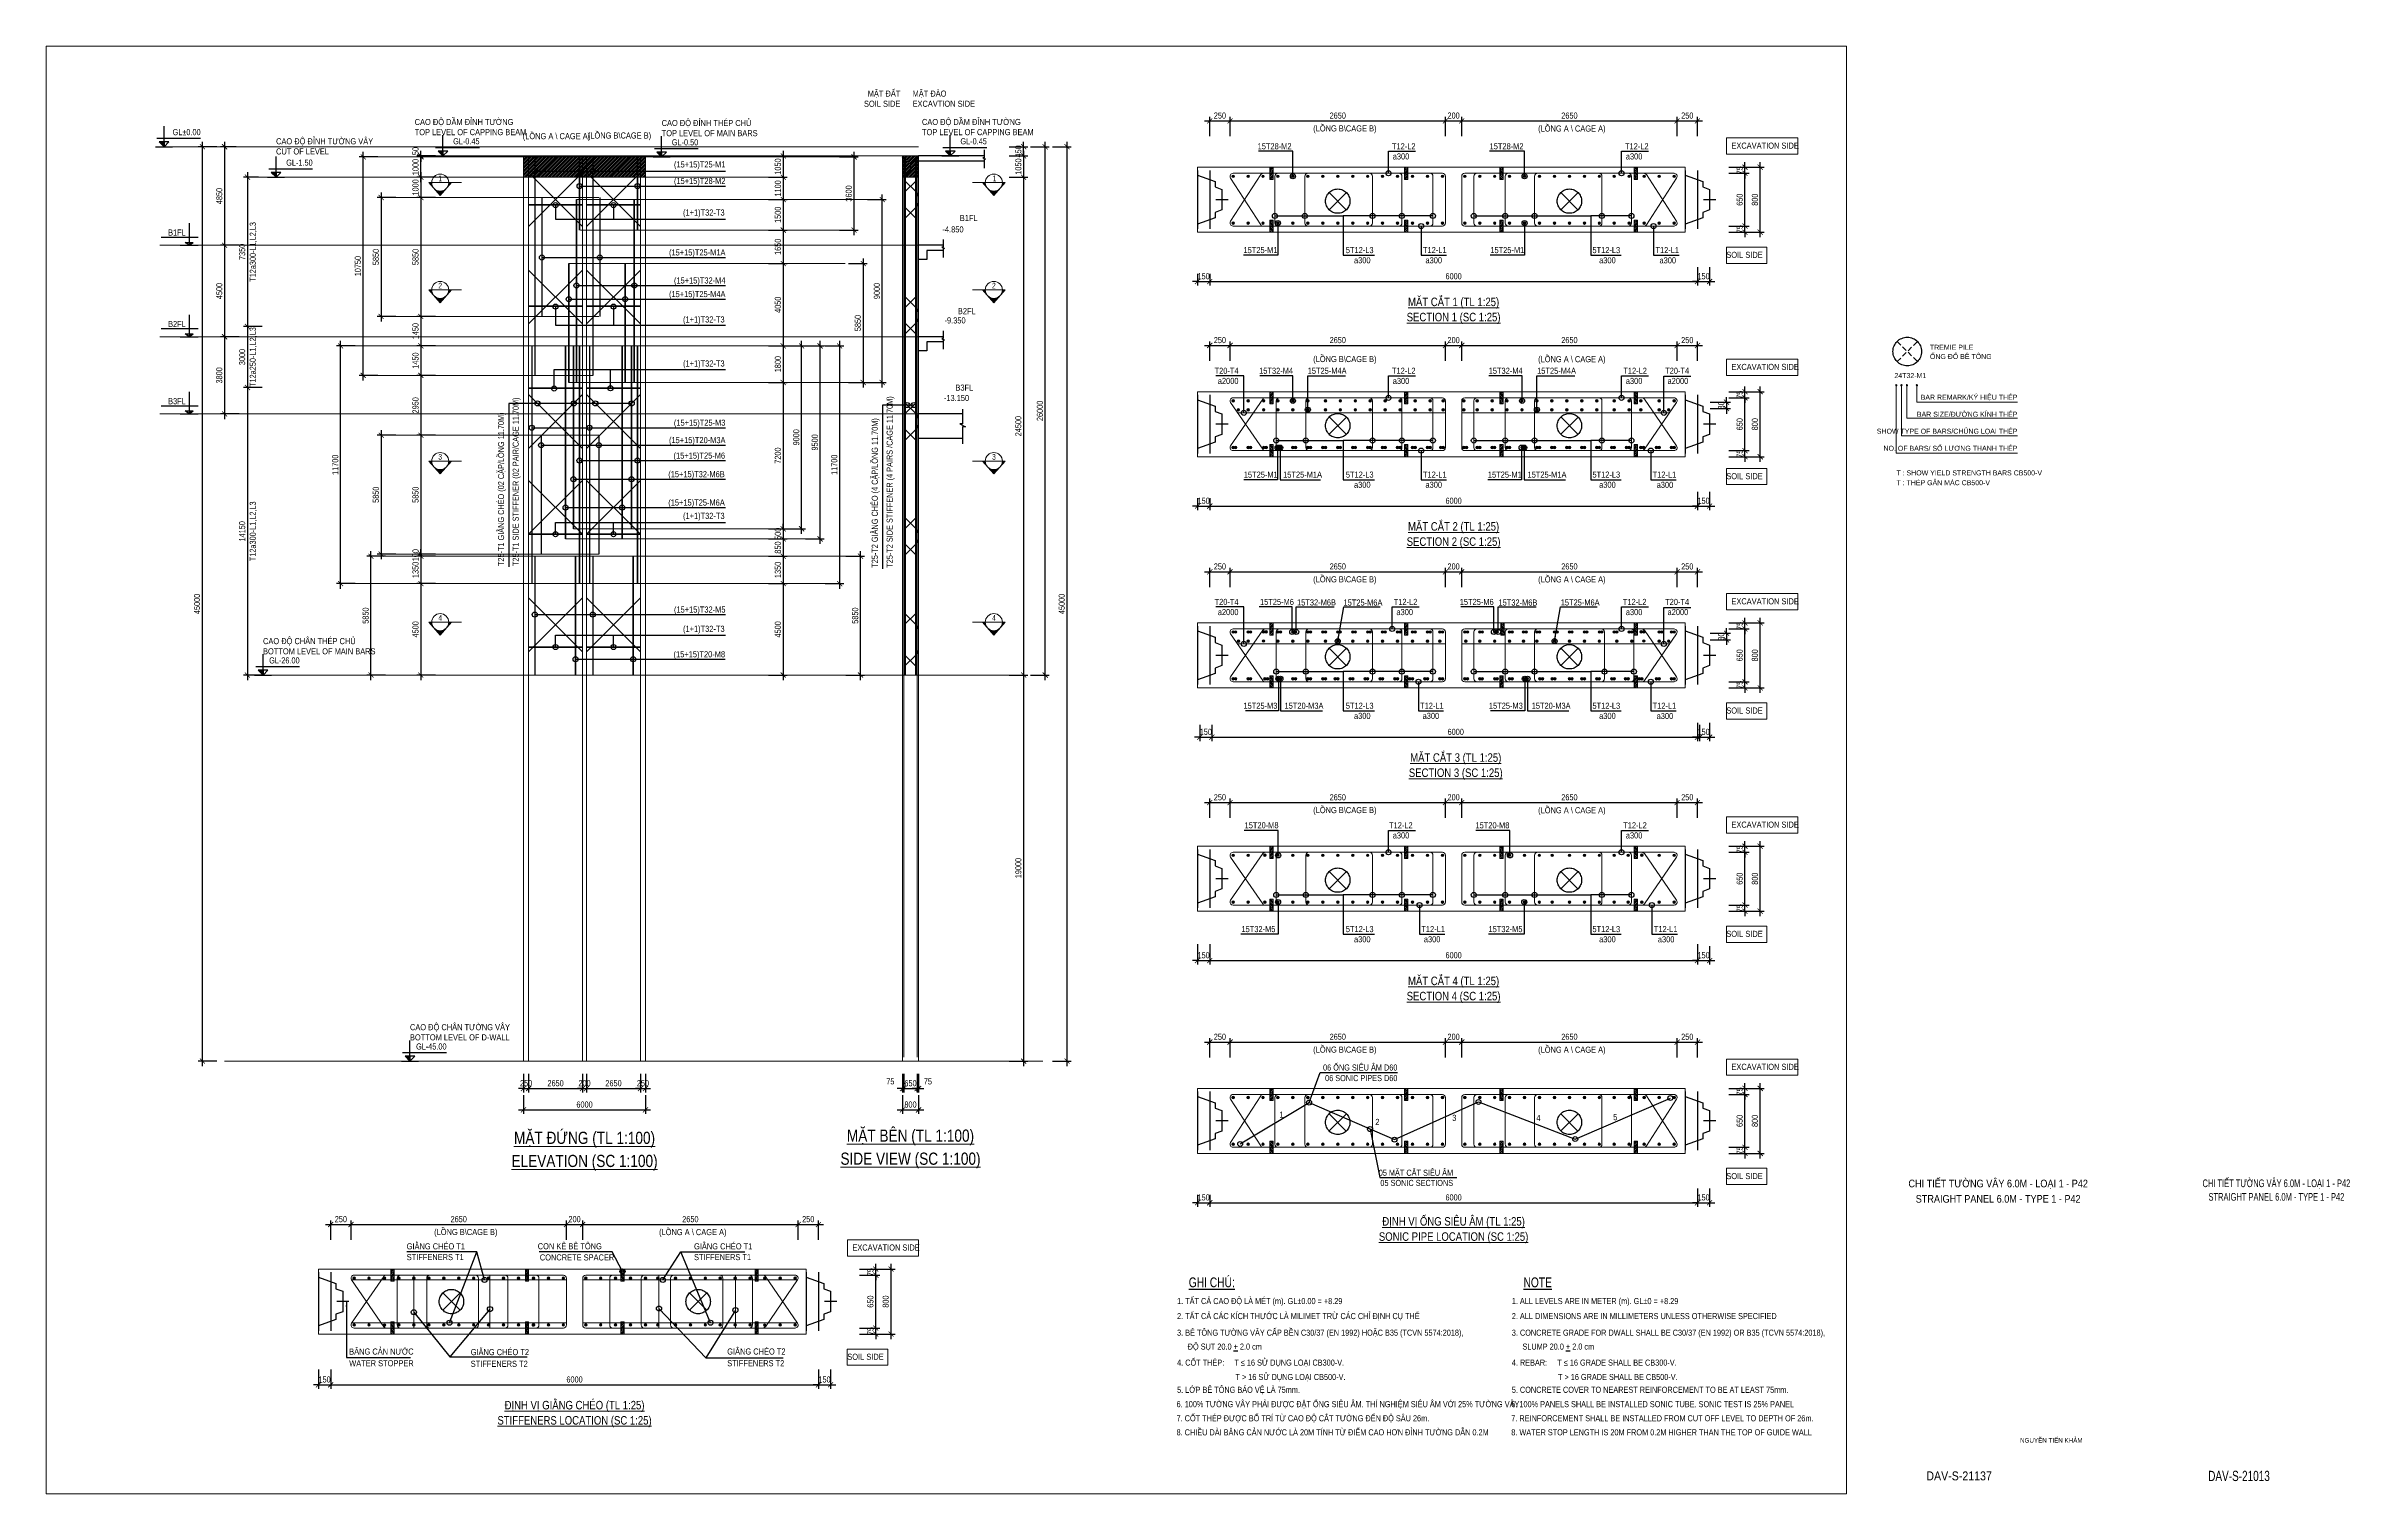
# Paper-space layout 'DAV-S-21137' of a CAD drawing. Header units: millimetres. Extents: x 33 to 935, y 17 to 584.
# The model-space entities are those that its viewports show. They can reach past a viewport. Long polylines and large blocks are cut down to what shows.
import ezdxf
from ezdxf.enums import TextEntityAlignment as Align

# ---------------------------------------------------------------- set-up
doc = ezdxf.new("R2010")
doc.units = ezdxf.units.MM
doc.header["$LTSCALE"] = 1200
doc.header["$PDMODE"] = 3
for name, pattern in [('CENTER', [2, 1.25, -0.25, 0.25, -0.25]), ('CENTER2', [1.125, 0.75, -0.125, 0.125, -0.125]), ('HIDDEN', [0.375, 0.25, -0.125])]:
    doc.linetypes.add(name, pattern=pattern)
for name, color, linetype in [('0-TITLE', 1, 'Continuous'), ('CDC -TEXT KHUNG', 7, 'Continuous'), ('CDC.02.DIM', 1, 'Continuous'), ('CDC.04.HIDDEN', 8, 'HIDDEN'), ('CDC.06.TEXT', 2, 'Continuous'), ('CDC.10.HATCH', 251, 'Continuous'), ('CDC.11.NOTE', 8, 'Continuous'), ('CDC_06.TEXT', 2, 'Continuous'), ('MCSA', 5, 'HIDDEN'), ('MIE', 5, 'HIDDEN'), ('Q-Dim-line', 75, 'Continuous')]:
    doc.layers.add(name, color=color, linetype=linetype)
for name, color, linetype, lineweight in [('1', 9, 'Continuous', 13), ('5', 5, 'Continuous', 13), ('BOUND', 3, 'Continuous', 20), ('C1CO', 4, 'Continuous', 35), ('CODE', 3, 'Continuous', 15), ('CWS', 8, 'HIDDEN', 9), ('ENOTE', 2, 'Continuous', 15), ('GRID', 74, 'CENTER', 15), ('Grid line', 160, 'CENTER2', 5), ('HIDE', 8, 'HIDDEN', 13), ('K-THUOC', 1, 'Continuous', 18), ('LEADER', 8, 'Continuous', 9), ('MCT', 6, 'Continuous', 20), ('PIPE60', 1, 'Continuous', 25), ('Q-Leader-line', 129, 'Continuous', 9), ('Q-Text', 2, 'Continuous', 5), ('S-Beam - Cont', 60, 'Continuous', 25), ('T1CO', 4, 'Continuous', 20), ('T1HI', 4, 'HIDDEN', 13), ('T2CO', 4, 'Continuous', 30), ('T2HI', 4, 'HIDDEN', 13), ('TCCO', 4, 'Continuous', 35), ('TCHI', 4, 'HIDDEN', 30), ('TEXTEN', 3, 'Continuous', 13), ('TEXTMA', 2, 'Continuous', 13), ('TEXTVN', 2, 'Continuous', 20), ('TIE', 4, 'Continuous', 13)]:
    doc.layers.add(name, color=color, linetype=linetype, lineweight=lineweight)
doc.styles.add('Arial', font='arial.ttf', dxfattribs={"height": 480})
doc.styles.add('BIGTEXT', font='arial.ttf', dxfattribs={"width": 0.8})
doc.styles.add('DB_Arial', font='arial.ttf', dxfattribs={"width": 0.8})
doc.styles.add('DIMTEXT', font='romans.shx', dxfattribs={"width": 0.8})
doc.styles.add('KT CDC', font='arial.ttf', dxfattribs={"width": 0.85, "height": 200})
doc.styles.add('SMTEXT', font='arial.ttf', dxfattribs={"width": 0.75})
doc.styles.add('TEXTVN', font='VHELVCN.TTF', dxfattribs={"width": 0.8})
doc.dimstyles.new('75', dxfattribs={"dimscale": 75, "dimtxt": 1.4, "dimasz": 1, "dimexe": 1, "dimexo": 0, "dimgap": 0.6, "dimtad": 1, "dimdec": 0, "dimdsep": 46, "dimtxsty": 'DIMTEXT', "dimblk": 'ARCHTICK', "dimcen": 100, "dimdle": 0.2, "dimclrd": 75, "dimclre": 8, "dimclrt": 7, "dimadec": 1, "dimazin": 0, "dimtfac": 1, "dimtdec": 0, "dimtix": 1, "dimtmove": 2, "dimatfit": 3, "dimldrblk": 'ORIGIN', "dimfxl": 7, "dimfxlon": 1, "dimtolj": 1, "dimtzin": 0, "dimarcsym": 1})
doc.dimstyles.new('BSV1-100', dxfattribs={"dimtxt": 300, "dimasz": 250, "dimexe": 200, "dimexo": 0, "dimgap": 108, "dimtad": 1, "dimdec": 0, "dimdsep": 46, "dimtxsty": 'SMTEXT', "dimblk": 'ARCHTICK', "dimcen": 100, "dimdle": 250, "dimclrd": 256, "dimclre": 256, "dimclrt": 1, "dimadec": 0, "dimazin": 0, "dimtfac": 1, "dimtdec": 0, "dimtix": 1, "dimtmove": 2, "dimatfit": 3, "dimfxl": 720, "dimfxlon": 1, "dimtolj": 1, "dimtzin": 0, "dimarcsym": 0})
doc.dimstyles.new('BSV25', dxfattribs={"dimtxt": 300, "dimasz": 250, "dimexe": 200, "dimexo": 0, "dimgap": 108, "dimtad": 1, "dimdec": 0, "dimlfac": 0.25, "dimdsep": 46, "dimtxsty": 'SMTEXT', "dimblk": 'ARCHTICK', "dimcen": 100, "dimdle": 250, "dimclrd": 256, "dimclre": 256, "dimclrt": 2, "dimadec": 0, "dimazin": 0, "dimtfac": 1, "dimtdec": 0, "dimtix": 1, "dimtmove": 2, "dimatfit": 3, "dimfxl": 800, "dimfxlon": 1, "dimtolj": 1, "dimtzin": 0, "dimarcsym": 0})

psp = doc.layouts.new('DAV-S-21137')

# ---------------------------------------------------------------- texts
at = {"layer": 'CDC_06.TEXT', "color": 4, "style": 'BIGTEXT', "width": 0.7}
for s, p in [('CHI TIẾT TƯỜNG VÂY 6.0M - LOẠI 1 - P42', (906.07, 138.85)), ('STRAIGHT PANEL 6.0M - TYPE 1 - P42', (906.07, 133.42))]:
    psp.add_text(s, height=3, dxfattribs=at).set_placement(p, align=Align.MIDDLE)
at = {"layer": 'CDC_06.TEXT', "color": 2, "linetype": 'ByBlock', "style": 'SMTEXT', "width": 0.7}
psp.add_text('DAV-S-21013', height=4, dxfattribs=at).set_placement((891.43, 24.19), align=Align.MIDDLE)

msp = doc.modelspace()

# ---------------------------------------------------------------- texts
at = {"layer": 'ENOTE', "style": 'DB_Arial', "width": 0.8}
for s, p in [('-4.850', (2793799.3, -4216.9)), ('-9.350', (2793899.6, -8696.4)), ('-13.150', (2793866.5, -12514.8))]:
    msp.add_text(s, height=300, dxfattribs=at).set_placement(p)
at = {"layer": 'TEXTEN', "style": 'DB_Arial', "width": 0.8}
for s, p in [('T12-L2', (2817075.6, -125.3)), ('T12-L2', (2828545.3, -125.3)), ('5T12-L3', (2815010.9, -5235.3)), ('a300', (2814863.6, -5735.3)), ('T12-L1', (2818602.5, -5235.3)), ('5T12-L3', (2827146.1, -5235.3)), ('a300', (2826927.2, -5735.3)), ('T12-L1', (2830043.7, -5235.3)), ('T20-T4', (2808368.8, -11175.3)), ('T12-L2', (2817075.6, -11175.3)), ('T12-L2', (2828463.3, -11175.3)), ('T20-T4', (2830539.9, -11175.3)), ('5T12-L3', (2815010.9, -16285.3)), ('a300', (2814863.6, -16785.3)), ('T12-L1', (2818602.5, -16285.3)), ('5T12-L3', (2827146.1, -16285.3)), ('a300', (2826927.2, -16785.3)), ('T12-L1', (2829904.9, -16285.3)), ('T20-T4', (2808368.8, -22550.7)), ('T12-L2', (2817165.1, -22550.7)), ('T12-L2', (2828440.5, -22550.7)), ('T20-T4', (2830539.9, -22550.7)), ('5T12-L3', (2815010.9, -27660.7)), ('a300', (2814863.6, -28160.7)), ('T12-L1', (2818462, -27660.7)), ('5T12-L3', (2827146.1, -27660.7)), ('a300', (2826927.2, -28160.7)), ('T12-L1', (2829903.2, -27660.7)), ('T12-L2', (2816934.7, -33542.4)), ('T12-L2', (2828455.8, -33542.4)), ('5T12-L3', (2815010.9, -38652.4)), ('T12-L1', (2818523.4, -38652.4)), ('5T12-L3', (2827146.1, -38652.4)), ('T12-L1', (2829964.6, -38652.4)), ('a300', (2814863.6, -39152.4)), ('a300', (2826927.2, -39152.4))]:
    msp.add_text(s, height=300, dxfattribs=at).set_placement(p, align=Align.RIGHT)
for s, p in [('a300', (2815955.6, -625.3)), ('a300', (2827425.3, -625.3)), ('a300', (2817565.7, -5735.3)), ('a300', (2829081.9, -5740.5)), ('a2000', (2807346.3, -11675.3)), ('a300', (2815955.6, -11675.3)), ('a300', (2827425.3, -11675.3)), ('a2000', (2829480, -11675.3)), ('a300', (2817565.7, -16785.3)), ('a300', (2828943.1, -16790.5)), ('a2000', (2807346.3, -23050.7)), ('a300', (2816138.1, -23050.7)), ('a300', (2827425.3, -23050.7)), ('a2000', (2829480, -23050.7)), ('a300', (2817425.2, -28160.7)), ('a300', (2828941.4, -28165.9)), ('a300', (2815955.6, -34042.4)), ('a300', (2827425.3, -34042.4)), ('a300', (2817486.6, -39152.4)), ('a300', (2829002.8, -39157.6))]:
    msp.add_text(s, height=300, dxfattribs=at).set_placement(p)
at = {"layer": 'TEXTMA', "style": 'DB_Arial', "width": 0.8}
for s, p in [('15T28-M2', (2809307, -125.3)), ('15T28-M2', (2820722, -125.3)), ('15T25-M1', (2808613.4, -5235.3)), ('15T25-M1', (2820757.6, -5235.3)), ('15T32-M4', (2809381.7, -11175.3)), ('15T25-M4A', (2811770.5, -11175.3)), ('15T32-M4', (2820677.2, -11175.3)), ('15T25-M4A', (2823060.6, -11175.3)), ('15T25-M1', (2808626.6, -16285.3)), ('15T25-M1A', (2810562.2, -16285.3)), ('15T25-M1', (2820636.1, -16285.3)), ('15T25-M1A', (2822590.7, -16285.3)), ('15T25-M6', (2809422.7, -22550.7)), ('15T32-M6B', (2811246.8, -22576)), ('15T25-M6A', (2813535.1, -22581.7)), ('15T25-M6', (2819252.5, -22550.7)), ('15T32-M6B', (2821159.9, -22581.4)), ('15T25-M6A', (2824222.3, -22576)), ('15T25-M3', (2808608.7, -27660.7)), ('15T20-M3A', (2810633.1, -27660.7)), ('15T25-M3', (2820686.6, -27660.7)), ('15T20-M3A', (2822793.4, -27660.7)), ('15T20-M8', (2808667, -33542.4)), ('15T20-M8', (2820027.7, -33542.4)), ('15T32-M5', (2808513.6, -38652.4)), ('15T32-M5', (2820670.4, -38652.4))]:
    msp.add_text(s, height=300, dxfattribs=at).set_placement(p)
for s, p in [('(15+15)T25-M1', (2783121.7, -1019.2)), ('(15+15)T28-M2', (2783121.7, -1831.9)), ('(1+1)T32-T3', (2783077.5, -3386.9)), ('(15+15)T25-M1A', (2783121.7, -5350.5)), ('(15+15)T32-M4', (2783121.7, -6730.2)), ('(15+15)T25-M4A', (2783121.7, -7400.4)), ('(1+1)T32-T3', (2783077.5, -8649.5)), ('(1+1)T32-T3', (2783078.6, -10815.8)), ('(15+15)T25-M3', (2783117.2, -13728.7)), ('(15+15)T20-M3A', (2783121.7, -14587.7)), ('(15+15)T25-M6', (2783102.2, -15348.5)), ('(15+15)T32-M6B', (2783086, -16263)), ('(15+15)T25-M6A', (2783086, -17657.3)), ('(1+1)T32-T3', (2783077.5, -18315.5)), ('(15+15)T32-M5', (2783121.7, -22926)), ('(1+1)T32-T3', (2783077.5, -23873.8)), ('(15+15)T20-M8', (2783102, -25125.5))]:
    msp.add_text(s, height=300, rotation=360, dxfattribs=at).set_placement(p, align=Align.RIGHT)
for s, p in [('WATER STOPPER', (2764604.7, -60019.1)), ('BĂNG CẢN NƯỚC', (2764604.7, -59444.1))]:
    msp.add_text(s, height=300, rotation=360, dxfattribs=at).set_placement(p)
at = {"layer": 'TEXTVN', "style": 'DB_Arial', "width": 0.8}
for s, p in [('SOIL SIDE', (2791726.6, 1966.9)), ('MẶT ĐẤT', (2791726.6, 2466.9)), ('SOIL SIDE', (2834163.3, -5471)), ('SOIL SIDE', (2834163.3, -16361.2)), ('SOIL SIDE', (2834163.3, -27896.4)), ('SOIL SIDE', (2834163.3, -38888.1)), ('SOIL SIDE', (2834163.3, -50808)), ('SOIL SIDE', (2790907.1, -59700.7))]:
    msp.add_text(s, height=300, dxfattribs=at).set_placement(p, align=Align.RIGHT)
for s, p in [('MẶT ĐÀO', (2792326.6, 2466.9)), ('EXCAVTION SIDE', (2792326.6, 1966.9)), ('CAO ĐỘ DẦM ĐỈNH TƯỜNG', (2767826.8, 1070)), ('CAO ĐỘ ĐỈNH THÉP CHỦ', (2779980.5, 1020)), ('CAO ĐỘ DẦM ĐỈNH TƯỜNG', (2792790.3, 1070)), ('CAO ĐỘ ĐỈNH TƯỜNG VÂY', (2761005.3, 120)), ('TOP LEVEL OF CAPPING BEAM', (2767826.8, 570)), ('TOP LEVEL OF MAIN BARS', (2779980.5, 520)), ('TOP LEVEL OF CAPPING BEAM', (2792790.3, 570)), ('EXCAVATION SIDE', (2832620.9, -94.4)), ('CUT OF LEVEL', (2761005.3, -380)), ('B1FL', (2794652.7, -3657.9)), ('B2FL', (2794558.2, -8240.2)), ('EXCAVATION SIDE', (2832620.9, -10984.6)), ('B3FL', (2794436.3, -12004.4)), ('EXCAVATION SIDE', (2832620.9, -22519.8)), ('CAO ĐỘ CHÂN THÉP CHỦ', (2760364.8, -24480)), ('BOTTOM LEVEL OF MAIN BARS', (2760364.8, -24980)), ('EXCAVATION SIDE', (2832620.9, -33511.5)), ('CAO ĐỘ CHÂN TƯỜNG VÂY', (2767595.6, -43480)), ('BOTTOM LEVEL OF D-WALL', (2767595.6, -43980)), ('EXCAVATION SIDE', (2832620.9, -45431.4)), ('EXCAVATION SIDE', (2789364.7, -54324.1))]:
    msp.add_text(s, height=300, dxfattribs=at).set_placement(p)
for s, p in [('(LỒNG B\\CAGE B)', (2812041.6, 753.2)), ('(LỒNG A \\ CAGE A)', (2823110.2, 747.7)), ('(LỒNG A \\ CAGE A)', (2773144.8, 372.8)), ('(LỒNG B\\CAGE B)', (2776348.6, 404)), ('(LỒNG B\\CAGE B)', (2812041.6, -10598.1)), ('(LỒNG A \\ CAGE A)', (2823110.2, -10603.5)), ('(LỒNG B\\CAGE B)', (2812041.6, -21437.4)), ('(LỒNG A \\ CAGE A)', (2823110.2, -21442.9)), ('(LỒNG B\\CAGE B)', (2812041.6, -32796.9)), ('(LỒNG A \\ CAGE A)', (2823110.2, -32802.4)), ('(LỒNG B\\CAGE B)', (2812041.6, -44583.8)), ('(LỒNG A \\ CAGE A)', (2823110.2, -44589.3)), ('(LỒNG B\\CAGE B)', (2768785.4, -53559.5)), ('(LỒNG A \\ CAGE A)', (2779854.1, -53565)), ('GIẰNG CHÉO T1', (2767433.1, -54266)), ('CON KÊ BÊ TÔNG', (2773882.4, -54260.6)), ('GIẰNG CHÉO T1', (2781573.5, -54266)), ('STIFFENERS T1', (2767433.1, -54796)), (' CONCRETE SPACER', (2773882.4, -54810.6)), ('STIFFENERS T1', (2781573.5, -54796)), ('STIFFENERS T2', (2770583.9, -60046.5)), ('GIẰNG CHÉO T2', (2770583.9, -59471.5)), ('STIFFENERS T2', (2783206.6, -60016.8)), ('GIẰNG CHÉO T2', (2783206.6, -59441.8))]:
    msp.add_text(s, height=300, rotation=360, dxfattribs=at).set_placement(p)
for s, p in [('%%UMẶT CẮT 1 (TL 1:25)', (2818949.7, -7634)), ('%%USECTION 1 (SC 1:25)', (2818949.7, -8434)), ('%%USECTION 2 (SC 1:25)', (2818949.7, -19484)), ('%%UMẶT CẮT 2 (TL 1:25)', (2818949.7, -18684)), ('%%USECTION 3 (SC 1:25)', (2819056.1, -30859.4)), ('%%UMẶT CẮT 3 (TL 1:25)', (2819056.1, -30059.4)), ('%%UMẶT CẮT 4 (TL 1:25)', (2818949.7, -41051.1)), ('%%USECTION 4 (SC 1:25)', (2818949.7, -41851.1)), ('%%UĐỊNH VỊ ỐNG SIÊU ÂM (TL 1:25)', (2818949.7, -52886.4)), ('%%USONIC PIPE LOCATION (SC 1:25)', (2818949.7, -53686.4)), ('%%UĐỊNH VỊ GIẰNG CHÉO (TL 1:25)', (2775693.5, -61931.1)), ('%%USTIFFENERS LOCATION (SC 1:25)', (2775693.5, -62731.1))]:
    msp.add_text(s, height=420, rotation=360, dxfattribs=at).set_placement(p, align=Align.MIDDLE)
at = {"layer": 'TEXTVN', "lineweight": 20, "style": 'SMTEXT', "width": 0.75}
for s, p in [('T25-T1 SIDE STIFFENER (02 PAIR/CAGE 11.70M)', (2772946.8, -20635.9)), ('T25-T2 SIDE STIFFENER (4 PAIRS /CAGE 11.70M)', (2791348.4, -20717.4)), ('T25-T1 GIẰNG CHÉO (02 CẶP/LỒNG 11.70M)', (2772226.8, -20635.9)), ('T25-T2 GIẰNG CHÉO (4 CẶP/LỒNG 11.70M)', (2790618.4, -20717.4))]:
    msp.add_text(s, height=300, rotation=90, dxfattribs=at).set_placement(p)
for s, p in [('06 ỐNG SIÊU ÂM D60', (2816185, -45465.2)), ('06 SONIC PIPES D60', (2816185, -45985.2)), ('05 MẶT CẮT SIÊU ÂM', (2818925.6, -50645)), ('05 SONIC SECTIONS', (2818925.6, -51145))]:
    msp.add_text(s, height=300, dxfattribs=at).set_placement(p, align=Align.RIGHT)
at = {"layer": 'TEXTVN', "style": 'DB_Arial', "width": 0.8}
for s, p in [('1', (2810481.9, -47784.8)), ('5', (2826907, -47908.9)), ('2', (2815199.8, -48142.6)), ('3', (2818986, -47941.4)), ('4', (2823124.9, -47944.8))]:
    msp.add_text(s, height=300, rotation=360, dxfattribs=at).set_placement(p, align=Align.CENTER)
for s, p in [('%%UMẶT ĐỨNG (TL 1:100)', (2776185.9, -48787)), ('%%UMẶT BÊN (TL 1:100)', (2792225.4, -48675.9)), ('%%UELEVATION (SC 1:100)', (2776185.9, -49987)), ('%%USIDE VIEW (SC 1:100)', (2792225.4, -49875.9))]:
    msp.add_text(s, height=600, dxfattribs=at).set_placement(p, align=Align.MIDDLE)

# ---------------------------------------------------------------- blocks, each defined once
blk = doc.blocks.new('_ArchTick')
at = {"color": 0, "linetype": 'ByBlock', "const_width": 0.15}
blk.add_lwpolyline([(-0.5, -0.5), (0.5, 0.5)], dxfattribs=at)
blk = doc.blocks.new('_Origin')
at = {"color": 0, "linetype": 'ByBlock', "lineweight": -2}
blk.add_line((0, 0), (-1, 0), dxfattribs=at)
blk.add_circle((0, 0), 0.5, dxfattribs=at)
blk = doc.blocks.new('*U2830')
at = {"layer": 'CDC -TEXT KHUNG', "color": 6, "width": 0.85}
for tag, height, style, p in [('TEN_BV_V', 3, 'SMTEXT', (-50.06, 121.5)), ('TEN_BV_E', 3, 'Arial', (-50.06, 115.5)), ('SH_BV', 3.5, 'Arial', (-65.35, 7.06))]:
    blk.add_attdef(tag, text='', height=height, dxfattribs=dict(at, style=style)).set_placement(p, align=Align.MIDDLE_CENTER)
blk = doc.blocks.new('*D14')
at = {"layer": 'Defpoints', "color": 0, "transparency": 16777216}
for p in [(2791825, -45900), (2792625, -45900), (2792625, -47400)]:
    blk.add_point(p, dxfattribs=at)
at = {"layer": 'K-THUOC', "lineweight": -2, "transparency": 16777216}
for p, q in [((2791575, -47400), (2792875, -47400)), ((2791825, -46680), (2791825, -47600)), ((2792625, -46680), (2792625, -47600))]:
    blk.add_line(p, q, dxfattribs=at)
at = {"layer": 'K-THUOC', "lineweight": -2, "transparency": 16777216, "xscale": 250, "yscale": 250, "zscale": 250, "rotation": 180}
blk.add_blockref('_ArchTick', (2791825, -47400), dxfattribs=at)
at = {"layer": 'K-THUOC', "lineweight": -2, "transparency": 16777216, "xscale": 250, "yscale": 250, "zscale": 250}
blk.add_blockref('_ArchTick', (2792625, -47400), dxfattribs=at)
at = {"layer": 'K-THUOC', "color": 1, "transparency": 16777216, "insert": (2792225, -47139), "char_height": 300, "attachment_point": 5, "style": 'SMTEXT'}
blk.add_mtext('\\A1;800', dxfattribs=at)
blk = doc.blocks.new('*D15')
at = {"layer": 'Defpoints', "color": 0, "transparency": 16777216}
for p in [(2791825, -45600), (2791900, -45600), (2791900, -46350)]:
    blk.add_point(p, dxfattribs=at)
at = {"layer": 'K-THUOC', "lineweight": -2, "transparency": 16777216}
for p, q in [((2791825, -46350), (2791575, -46350)), ((2791825, -45630), (2791825, -46550)), ((2791825, -46350), (2791900, -46350)), ((2791900, -45630), (2791900, -46550)), ((2791900, -46350), (2792150, -46350))]:
    blk.add_line(p, q, dxfattribs=at)
at = {"layer": 'K-THUOC', "lineweight": -2, "transparency": 16777216, "xscale": 250, "yscale": 250, "zscale": 250}
blk.add_blockref('_ArchTick', (2791825, -46350), dxfattribs=at)
at = {"layer": 'K-THUOC', "lineweight": -2, "transparency": 16777216, "xscale": 250, "yscale": 250, "zscale": 250, "rotation": 180}
blk.add_blockref('_ArchTick', (2791900, -46350), dxfattribs=at)
at = {"layer": 'K-THUOC', "color": 1, "transparency": 16777216, "insert": (2791234, -46000), "char_height": 300, "attachment_point": 5, "style": 'SMTEXT'}
blk.add_mtext('\\A1;75', dxfattribs=at)
blk = doc.blocks.new('*D16')
at = {"layer": 'Defpoints', "color": 0, "transparency": 16777216}
for p in [(2791900, -45600), (2792550, -45600), (2792550, -46350)]:
    blk.add_point(p, dxfattribs=at)
at = {"layer": 'K-THUOC', "lineweight": -2, "transparency": 16777216}
for p, q in [((2791900, -46350), (2791650, -46350)), ((2791900, -45630), (2791900, -46550)), ((2791900, -46350), (2792550, -46350)), ((2792550, -45630), (2792550, -46550)), ((2792550, -46350), (2792800, -46350))]:
    blk.add_line(p, q, dxfattribs=at)
at = {"layer": 'K-THUOC', "lineweight": -2, "transparency": 16777216, "xscale": 250, "yscale": 250, "zscale": 250}
blk.add_blockref('_ArchTick', (2791900, -46350), dxfattribs=at)
at = {"layer": 'K-THUOC', "lineweight": -2, "transparency": 16777216, "xscale": 250, "yscale": 250, "zscale": 250, "rotation": 180}
blk.add_blockref('_ArchTick', (2792550, -46350), dxfattribs=at)
at = {"layer": 'K-THUOC', "color": 1, "transparency": 16777216, "insert": (2792225, -46089), "char_height": 300, "attachment_point": 5, "style": 'SMTEXT'}
blk.add_mtext('\\A1;650', dxfattribs=at)
blk = doc.blocks.new('*D17')
at = {"layer": 'Defpoints', "color": 0, "transparency": 16777216}
for p in [(2792550, -45600), (2792625, -45600), (2792625, -46350)]:
    blk.add_point(p, dxfattribs=at)
at = {"layer": 'K-THUOC', "lineweight": -2, "transparency": 16777216}
for p, q in [((2792550, -46350), (2792300, -46350)), ((2792550, -45630), (2792550, -46550)), ((2792550, -46350), (2792625, -46350)), ((2792625, -45630), (2792625, -46550)), ((2792625, -46350), (2792875, -46350))]:
    blk.add_line(p, q, dxfattribs=at)
at = {"layer": 'K-THUOC', "lineweight": -2, "transparency": 16777216, "xscale": 250, "yscale": 250, "zscale": 250}
blk.add_blockref('_ArchTick', (2792550, -46350), dxfattribs=at)
at = {"layer": 'K-THUOC', "lineweight": -2, "transparency": 16777216, "xscale": 250, "yscale": 250, "zscale": 250, "rotation": 180}
blk.add_blockref('_ArchTick', (2792625, -46350), dxfattribs=at)
at = {"layer": 'K-THUOC', "color": 1, "transparency": 16777216, "insert": (2793081, -46000), "char_height": 300, "attachment_point": 5, "style": 'SMTEXT'}
blk.add_mtext('\\A1;75', dxfattribs=at)
blk = doc.blocks.new('*D18')
at = {"layer": 'Defpoints', "color": 0, "transparency": 16777216}
for p in [(2773186, -45000), (2779186, -45000), (2779186, -47400)]:
    blk.add_point(p, dxfattribs=at)
at = {"layer": 'K-THUOC', "lineweight": -2, "transparency": 16777216}
for p, q in [((2772936, -47400), (2779436, -47400)), ((2773186, -46680), (2773186, -47600)), ((2779186, -46680), (2779186, -47600))]:
    blk.add_line(p, q, dxfattribs=at)
at = {"layer": 'K-THUOC', "lineweight": -2, "transparency": 16777216, "xscale": 250, "yscale": 250, "zscale": 250, "rotation": 180}
blk.add_blockref('_ArchTick', (2773186, -47400), dxfattribs=at)
at = {"layer": 'K-THUOC', "lineweight": -2, "transparency": 16777216, "xscale": 250, "yscale": 250, "zscale": 250}
blk.add_blockref('_ArchTick', (2779186, -47400), dxfattribs=at)
at = {"layer": 'K-THUOC', "color": 1, "transparency": 16777216, "insert": (2776186, -47139), "char_height": 300, "attachment_point": 5, "style": 'SMTEXT'}
blk.add_mtext('\\A1;6000', dxfattribs=at)
blk = doc.blocks.new('*D19')
at = {"layer": 'Defpoints', "color": 0, "transparency": 16777216}
for p in [(2773186, -45600), (2773436, -45600), (2773436, -46350)]:
    blk.add_point(p, dxfattribs=at)
at = {"layer": 'K-THUOC', "lineweight": -2, "transparency": 16777216}
for p, q in [((2773186, -46350), (2772936, -46350)), ((2773186, -45630), (2773186, -46550)), ((2773186, -46350), (2773436, -46350)), ((2773436, -45630), (2773436, -46550)), ((2773436, -46350), (2773686, -46350))]:
    blk.add_line(p, q, dxfattribs=at)
at = {"layer": 'K-THUOC', "lineweight": -2, "transparency": 16777216, "xscale": 250, "yscale": 250, "zscale": 250}
blk.add_blockref('_ArchTick', (2773186, -46350), dxfattribs=at)
at = {"layer": 'K-THUOC', "lineweight": -2, "transparency": 16777216, "xscale": 250, "yscale": 250, "zscale": 250, "rotation": 180}
blk.add_blockref('_ArchTick', (2773436, -46350), dxfattribs=at)
at = {"layer": 'K-THUOC', "color": 1, "transparency": 16777216, "insert": (2773311, -46089), "char_height": 300, "attachment_point": 5, "style": 'SMTEXT'}
blk.add_mtext('\\A1;250', dxfattribs=at)
blk = doc.blocks.new('*D20')
at = {"layer": 'Defpoints', "color": 0, "transparency": 16777216}
for p in [(2773436, -45600), (2776086, -45837), (2776086, -46350)]:
    blk.add_point(p, dxfattribs=at)
at = {"layer": 'K-THUOC', "lineweight": -2, "transparency": 16777216}
for p, q in [((2773186, -46350), (2776336, -46350)), ((2773436, -45630), (2773436, -46550)), ((2776086, -45837), (2776086, -46550))]:
    blk.add_line(p, q, dxfattribs=at)
at = {"layer": 'K-THUOC', "lineweight": -2, "transparency": 16777216, "xscale": 250, "yscale": 250, "zscale": 250, "rotation": 180}
blk.add_blockref('_ArchTick', (2773436, -46350), dxfattribs=at)
at = {"layer": 'K-THUOC', "lineweight": -2, "transparency": 16777216, "xscale": 250, "yscale": 250, "zscale": 250}
blk.add_blockref('_ArchTick', (2776086, -46350), dxfattribs=at)
at = {"layer": 'K-THUOC', "color": 1, "transparency": 16777216, "insert": (2774761, -46089), "char_height": 300, "attachment_point": 5, "style": 'SMTEXT'}
blk.add_mtext('\\A1;2650', dxfattribs=at)
blk = doc.blocks.new('*D21')
at = {"layer": 'Defpoints', "color": 0, "transparency": 16777216}
for p in [(2776086, -45600), (2776286, -45600), (2776286, -46350)]:
    blk.add_point(p, dxfattribs=at)
at = {"layer": 'K-THUOC', "lineweight": -2, "transparency": 16777216}
for p, q in [((2776086, -46350), (2775836, -46350)), ((2776086, -45630), (2776086, -46550)), ((2776086, -46350), (2776286, -46350)), ((2776286, -45630), (2776286, -46550)), ((2776286, -46350), (2776536, -46350))]:
    blk.add_line(p, q, dxfattribs=at)
at = {"layer": 'K-THUOC', "lineweight": -2, "transparency": 16777216, "xscale": 250, "yscale": 250, "zscale": 250}
blk.add_blockref('_ArchTick', (2776086, -46350), dxfattribs=at)
at = {"layer": 'K-THUOC', "lineweight": -2, "transparency": 16777216, "xscale": 250, "yscale": 250, "zscale": 250, "rotation": 180}
blk.add_blockref('_ArchTick', (2776286, -46350), dxfattribs=at)
at = {"layer": 'K-THUOC', "color": 1, "transparency": 16777216, "insert": (2776186, -46089), "char_height": 300, "attachment_point": 5, "style": 'SMTEXT'}
blk.add_mtext('\\A1;200', dxfattribs=at)
blk = doc.blocks.new('*D22')
at = {"layer": 'Defpoints', "color": 0, "transparency": 16777216}
for p in [(2776286, -45600), (2778936, -45600), (2778936, -46350)]:
    blk.add_point(p, dxfattribs=at)
at = {"layer": 'K-THUOC', "lineweight": -2, "transparency": 16777216}
for p, q in [((2776036, -46350), (2779186, -46350)), ((2776286, -45630), (2776286, -46550)), ((2778936, -45630), (2778936, -46550))]:
    blk.add_line(p, q, dxfattribs=at)
at = {"layer": 'K-THUOC', "lineweight": -2, "transparency": 16777216, "xscale": 250, "yscale": 250, "zscale": 250, "rotation": 180}
blk.add_blockref('_ArchTick', (2776286, -46350), dxfattribs=at)
at = {"layer": 'K-THUOC', "lineweight": -2, "transparency": 16777216, "xscale": 250, "yscale": 250, "zscale": 250}
blk.add_blockref('_ArchTick', (2778936, -46350), dxfattribs=at)
at = {"layer": 'K-THUOC', "color": 1, "transparency": 16777216, "insert": (2777611, -46089), "char_height": 300, "attachment_point": 5, "style": 'SMTEXT'}
blk.add_mtext('\\A1;2650', dxfattribs=at)
blk = doc.blocks.new('*D23')
at = {"layer": 'Defpoints', "color": 0, "transparency": 16777216}
for p in [(2778936, -45600), (2779186, -45600), (2779186, -46350)]:
    blk.add_point(p, dxfattribs=at)
at = {"layer": 'K-THUOC', "lineweight": -2, "transparency": 16777216}
for p, q in [((2778936, -46350), (2778686, -46350)), ((2778936, -45630), (2778936, -46550)), ((2778936, -46350), (2779186, -46350)), ((2779186, -45630), (2779186, -46550)), ((2779186, -46350), (2779436, -46350))]:
    blk.add_line(p, q, dxfattribs=at)
at = {"layer": 'K-THUOC', "lineweight": -2, "transparency": 16777216, "xscale": 250, "yscale": 250, "zscale": 250}
blk.add_blockref('_ArchTick', (2778936, -46350), dxfattribs=at)
at = {"layer": 'K-THUOC', "lineweight": -2, "transparency": 16777216, "xscale": 250, "yscale": 250, "zscale": 250, "rotation": 180}
blk.add_blockref('_ArchTick', (2779186, -46350), dxfattribs=at)
at = {"layer": 'K-THUOC', "color": 1, "transparency": 16777216, "insert": (2779061, -46089), "char_height": 300, "attachment_point": 5, "style": 'SMTEXT'}
blk.add_mtext('\\A1;250', dxfattribs=at)
blk = doc.blocks.new('*D24')
at = {"layer": 'Defpoints', "color": 0, "transparency": 16777216}
for p in [(2757379, 0), (2758902, 0), (2759181, -45000)]:
    blk.add_point(p, dxfattribs=at)
at = {"layer": 'K-THUOC', "lineweight": -2, "transparency": 16777216}
for p, q in [((2757379, -45250), (2757379, 250)), ((2758099, 0), (2757179, 0)), ((2758099, -45000), (2757179, -45000))]:
    blk.add_line(p, q, dxfattribs=at)
at = {"layer": 'K-THUOC', "lineweight": -2, "transparency": 16777216, "xscale": 250, "yscale": 250, "zscale": 250}
for p, rotation in [((2757379, 0), 90), ((2757379, -45000), 270)]:
    blk.add_blockref('_ArchTick', p, dxfattribs=dict(at, rotation=rotation))
at = {"layer": 'K-THUOC', "color": 1, "transparency": 16777216, "insert": (2757118, -22500), "char_height": 300, "attachment_point": 5, "rotation": 90, "style": 'SMTEXT'}
blk.add_mtext('\\A1;45000', dxfattribs=at)
blk = doc.blocks.new('*D25')
at = {"layer": 'Defpoints', "color": 0, "transparency": 16777216}
for p in [(2761100, -8850), (2759600, -11850), (2761136, -11850)]:
    blk.add_point(p, dxfattribs=at)
at = {"layer": 'K-THUOC', "lineweight": -2, "transparency": 16777216}
for p, q in [((2760320, -8850), (2759400, -8850)), ((2759600, -8600), (2759600, -12100)), ((2760320, -11850), (2759400, -11850))]:
    blk.add_line(p, q, dxfattribs=at)
at = {"layer": 'K-THUOC', "lineweight": -2, "transparency": 16777216, "xscale": 250, "yscale": 250, "zscale": 250}
for p, rotation in [((2759600, -8850), 90), ((2759600, -11850), 270)]:
    blk.add_blockref('_ArchTick', p, dxfattribs=dict(at, rotation=rotation))
at = {"layer": 'K-THUOC', "color": 1, "transparency": 16777216, "char_height": 300, "attachment_point": 5, "rotation": 90, "style": 'SMTEXT'}
for s, insert in [('\\A1;3000', (2759338, -10350)), ('\\A1;T12a250-L1,L2,L3', (2759888, -10350))]:
    blk.add_mtext(s, dxfattribs=dict(at, insert=insert))
blk = doc.blocks.new('sp')
at = {"layer": '5', "lineweight": 20}
h = blk.add_hatch(dxfattribs=at)
h.set_pattern_fill('ANSI31', color=256, scale=500)
h.set_pattern_definition([(45, (0, 0), (-44.194, 44.194), [])])
h.paths.add_polyline_path([(80, 300), (-80, 300), (-80, -300), (80, -300)])
blk.add_lwpolyline([(-80, -300), (80, -300), (80, 300), (-80, 300)], close=True, dxfattribs=at)
blk = doc.blocks.new('mct1')
at = {"lineweight": 9}
h = blk.add_hatch(color=256, dxfattribs=at)
h.dxf.hatch_style = 1
h.paths.add_polyline_path([(-16, 0, 1), (16, 0, 1)])
blk.add_circle((0, 0), 16, dxfattribs=at)
blk = doc.blocks.new('cws800')
at = {"layer": 'CDC.04.HIDDEN'}
for p, q in [((-600, 1440), (-600, -1440)), ((0, 1440), (0, -1440))]:
    blk.add_line(p, q, dxfattribs=at)
for points in [[(0, 1200), (-860, 888), (-860, 627), (-1200, 507), (-1200, -507), (-860, -627), (-860, -888), (0, -1200)], [(-1500, 0), (-900, 0)]]:
    blk.add_lwpolyline(points, dxfattribs=at)
blk = doc.blocks.new('*D26')
at = {"layer": 'Defpoints', "color": 0, "transparency": 16777216}
for p in [(2763094, -60181), (2763694, -60181), (2763694, -60931)]:
    blk.add_point(p, dxfattribs=at)
at = {"layer": 'K-THUOC', "lineweight": -2, "transparency": 16777216}
for p, q in [((2763094, -60931), (2762844, -60931)), ((2763094, -60181), (2763094, -61131)), ((2763094, -60931), (2763694, -60931)), ((2763694, -60181), (2763694, -61131)), ((2763694, -60931), (2763944, -60931))]:
    blk.add_line(p, q, dxfattribs=at)
at = {"layer": 'K-THUOC', "lineweight": -2, "transparency": 16777216, "xscale": 250, "yscale": 250, "zscale": 250}
blk.add_blockref('_ArchTick', (2763094, -60931), dxfattribs=at)
at = {"layer": 'K-THUOC', "lineweight": -2, "transparency": 16777216, "xscale": 250, "yscale": 250, "zscale": 250, "rotation": 180}
blk.add_blockref('_ArchTick', (2763694, -60931), dxfattribs=at)
at = {"layer": 'K-THUOC', "color": 2, "transparency": 16777216, "insert": (2763394, -60670), "char_height": 300, "attachment_point": 5, "style": 'SMTEXT'}
blk.add_mtext('\\A1;150', dxfattribs=at)
blk = doc.blocks.new('*D27')
at = {"layer": 'Defpoints', "color": 0, "transparency": 16777216}
for p in [(2787694, -60181), (2788294, -60181), (2788294, -60931)]:
    blk.add_point(p, dxfattribs=at)
at = {"layer": 'K-THUOC', "lineweight": -2, "transparency": 16777216}
for p, q in [((2787694, -60931), (2787444, -60931)), ((2787694, -60181), (2787694, -61131)), ((2787694, -60931), (2788294, -60931)), ((2788294, -60181), (2788294, -61131)), ((2788294, -60931), (2788544, -60931))]:
    blk.add_line(p, q, dxfattribs=at)
at = {"layer": 'K-THUOC', "lineweight": -2, "transparency": 16777216, "xscale": 250, "yscale": 250, "zscale": 250}
blk.add_blockref('_ArchTick', (2787694, -60931), dxfattribs=at)
at = {"layer": 'K-THUOC', "lineweight": -2, "transparency": 16777216, "xscale": 250, "yscale": 250, "zscale": 250, "rotation": 180}
blk.add_blockref('_ArchTick', (2788294, -60931), dxfattribs=at)
at = {"layer": 'K-THUOC', "color": 2, "transparency": 16777216, "insert": (2787994, -60670), "char_height": 300, "attachment_point": 5, "style": 'SMTEXT'}
blk.add_mtext('\\A1;150', dxfattribs=at)
blk = doc.blocks.new('*D28')
at = {"layer": 'Defpoints', "color": 0, "transparency": 16777216}
for p in [(2763694, -60181), (2787694, -60181), (2787694, -60931)]:
    blk.add_point(p, dxfattribs=at)
at = {"layer": 'K-THUOC', "lineweight": -2, "transparency": 16777216}
for p, q in [((2763444, -60931), (2787944, -60931)), ((2763694, -60181), (2763694, -61131)), ((2787694, -60181), (2787694, -61131))]:
    blk.add_line(p, q, dxfattribs=at)
at = {"layer": 'K-THUOC', "lineweight": -2, "transparency": 16777216, "xscale": 250, "yscale": 250, "zscale": 250, "rotation": 180}
blk.add_blockref('_ArchTick', (2763694, -60931), dxfattribs=at)
at = {"layer": 'K-THUOC', "lineweight": -2, "transparency": 16777216, "xscale": 250, "yscale": 250, "zscale": 250}
blk.add_blockref('_ArchTick', (2787694, -60931), dxfattribs=at)
at = {"layer": 'K-THUOC', "color": 2, "transparency": 16777216, "insert": (2775694, -60670), "char_height": 300, "attachment_point": 5, "style": 'SMTEXT'}
blk.add_mtext('\\A1;6000', dxfattribs=at)
blk = doc.blocks.new('*D29')
at = {"layer": 'Defpoints', "color": 0, "transparency": 16777216}
for p in [(2764694, -53041), (2763694, -53791), (2764694, -53791)]:
    blk.add_point(p, dxfattribs=at)
at = {"layer": 'K-THUOC', "lineweight": -2, "transparency": 16777216}
for p, q in [((2763444, -53041), (2764944, -53041)), ((2763694, -53791), (2763694, -52841)), ((2764694, -53791), (2764694, -52841))]:
    blk.add_line(p, q, dxfattribs=at)
at = {"layer": 'K-THUOC', "lineweight": -2, "transparency": 16777216, "xscale": 250, "yscale": 250, "zscale": 250, "rotation": 180}
blk.add_blockref('_ArchTick', (2763694, -53041), dxfattribs=at)
at = {"layer": 'K-THUOC', "lineweight": -2, "transparency": 16777216, "xscale": 250, "yscale": 250, "zscale": 250}
blk.add_blockref('_ArchTick', (2764694, -53041), dxfattribs=at)
at = {"layer": 'K-THUOC', "color": 2, "transparency": 16777216, "insert": (2764194, -52780), "char_height": 300, "attachment_point": 5, "style": 'SMTEXT'}
blk.add_mtext('\\A1;250', dxfattribs=at)
blk = doc.blocks.new('*D30')
at = {"layer": 'Defpoints', "color": 0, "transparency": 16777216}
for p in [(2775294, -53041), (2764694, -53791), (2775294, -53791)]:
    blk.add_point(p, dxfattribs=at)
at = {"layer": 'K-THUOC', "lineweight": -2, "transparency": 16777216}
for p, q in [((2764444, -53041), (2775544, -53041)), ((2764694, -53791), (2764694, -52841)), ((2775294, -53791), (2775294, -52841))]:
    blk.add_line(p, q, dxfattribs=at)
at = {"layer": 'K-THUOC', "lineweight": -2, "transparency": 16777216, "xscale": 250, "yscale": 250, "zscale": 250, "rotation": 180}
blk.add_blockref('_ArchTick', (2764694, -53041), dxfattribs=at)
at = {"layer": 'K-THUOC', "lineweight": -2, "transparency": 16777216, "xscale": 250, "yscale": 250, "zscale": 250}
blk.add_blockref('_ArchTick', (2775294, -53041), dxfattribs=at)
at = {"layer": 'K-THUOC', "color": 2, "transparency": 16777216, "insert": (2769994, -52780), "char_height": 300, "attachment_point": 5, "style": 'SMTEXT'}
blk.add_mtext('\\A1;2650', dxfattribs=at)
blk = doc.blocks.new('*D31')
at = {"layer": 'Defpoints', "color": 0, "transparency": 16777216}
for p in [(2776094, -53041), (2775294, -53791), (2776094, -53791)]:
    blk.add_point(p, dxfattribs=at)
at = {"layer": 'K-THUOC', "lineweight": -2, "transparency": 16777216}
for p, q in [((2775044, -53041), (2776344, -53041)), ((2775294, -53791), (2775294, -52841)), ((2776094, -53791), (2776094, -52841))]:
    blk.add_line(p, q, dxfattribs=at)
at = {"layer": 'K-THUOC', "lineweight": -2, "transparency": 16777216, "xscale": 250, "yscale": 250, "zscale": 250, "rotation": 180}
blk.add_blockref('_ArchTick', (2775294, -53041), dxfattribs=at)
at = {"layer": 'K-THUOC', "lineweight": -2, "transparency": 16777216, "xscale": 250, "yscale": 250, "zscale": 250}
blk.add_blockref('_ArchTick', (2776094, -53041), dxfattribs=at)
at = {"layer": 'K-THUOC', "color": 2, "transparency": 16777216, "insert": (2775694, -52780), "char_height": 300, "attachment_point": 5, "style": 'SMTEXT'}
blk.add_mtext('\\A1;200', dxfattribs=at)
blk = doc.blocks.new('*D32')
at = {"layer": 'Defpoints', "color": 0, "transparency": 16777216}
for p in [(2786694, -53041), (2776094, -53791), (2786694, -53791)]:
    blk.add_point(p, dxfattribs=at)
at = {"layer": 'K-THUOC', "lineweight": -2, "transparency": 16777216}
for p, q in [((2775844, -53041), (2786944, -53041)), ((2776094, -53791), (2776094, -52841)), ((2786694, -53791), (2786694, -52841))]:
    blk.add_line(p, q, dxfattribs=at)
at = {"layer": 'K-THUOC', "lineweight": -2, "transparency": 16777216, "xscale": 250, "yscale": 250, "zscale": 250, "rotation": 180}
blk.add_blockref('_ArchTick', (2776094, -53041), dxfattribs=at)
at = {"layer": 'K-THUOC', "lineweight": -2, "transparency": 16777216, "xscale": 250, "yscale": 250, "zscale": 250}
blk.add_blockref('_ArchTick', (2786694, -53041), dxfattribs=at)
at = {"layer": 'K-THUOC', "color": 2, "transparency": 16777216, "insert": (2781394, -52780), "char_height": 300, "attachment_point": 5, "style": 'SMTEXT'}
blk.add_mtext('\\A1;2650', dxfattribs=at)
blk = doc.blocks.new('*D33')
at = {"layer": 'Defpoints', "color": 0, "transparency": 16777216}
for p in [(2787694, -53041), (2786694, -53791), (2787694, -53791)]:
    blk.add_point(p, dxfattribs=at)
at = {"layer": 'K-THUOC', "lineweight": -2, "transparency": 16777216}
for p, q in [((2786444, -53041), (2787944, -53041)), ((2786694, -53791), (2786694, -52841)), ((2787694, -53791), (2787694, -52841))]:
    blk.add_line(p, q, dxfattribs=at)
at = {"layer": 'K-THUOC', "lineweight": -2, "transparency": 16777216, "xscale": 250, "yscale": 250, "zscale": 250, "rotation": 180}
blk.add_blockref('_ArchTick', (2786694, -53041), dxfattribs=at)
at = {"layer": 'K-THUOC', "lineweight": -2, "transparency": 16777216, "xscale": 250, "yscale": 250, "zscale": 250}
blk.add_blockref('_ArchTick', (2787694, -53041), dxfattribs=at)
at = {"layer": 'K-THUOC', "color": 2, "transparency": 16777216, "insert": (2787194, -52780), "char_height": 300, "attachment_point": 5, "style": 'SMTEXT'}
blk.add_mtext('\\A1;250', dxfattribs=at)
blk = doc.blocks.new('*D34')
at = {"layer": 'Defpoints', "color": 0, "transparency": 16777216}
for p in [(2789767, -55235), (2791267, -55235), (2789767, -58435)]:
    blk.add_point(p, dxfattribs=at)
at = {"layer": 'K-THUOC', "lineweight": -2, "transparency": 16777216}
for p, q in [((2790467, -55235), (2791467, -55235)), ((2791267, -58685), (2791267, -54985)), ((2790467, -58435), (2791467, -58435))]:
    blk.add_line(p, q, dxfattribs=at)
at = {"layer": 'K-THUOC', "lineweight": -2, "transparency": 16777216, "xscale": 250, "yscale": 250, "zscale": 250}
for p, rotation in [((2791267, -55235), 90), ((2791267, -58435), 270)]:
    blk.add_blockref('_ArchTick', p, dxfattribs=dict(at, rotation=rotation))
at = {"layer": 'K-THUOC', "color": 2, "transparency": 16777216, "insert": (2791005, -56835), "char_height": 300, "attachment_point": 5, "rotation": 90, "style": 'SMTEXT'}
blk.add_mtext('\\A1;800', dxfattribs=at)
blk = doc.blocks.new('*D35')
at = {"layer": 'Defpoints', "color": 0, "transparency": 16777216}
for p in [(2789409, -58435), (2789767, -58135), (2790517, -58135)]:
    blk.add_point(p, dxfattribs=at)
at = {"layer": 'K-THUOC', "lineweight": -2, "transparency": 16777216}
for p, q in [((2789717, -58435), (2790717, -58435)), ((2789767, -58135), (2790717, -58135)), ((2790517, -58135), (2790517, -57885)), ((2790517, -58435), (2790517, -58135)), ((2790517, -58435), (2790517, -58685))]:
    blk.add_line(p, q, dxfattribs=at)
at = {"layer": 'K-THUOC', "lineweight": -2, "transparency": 16777216, "xscale": 250, "yscale": 250, "zscale": 250}
for p, rotation in [((2790517, -58135), 270), ((2790517, -58435), 90)]:
    blk.add_blockref('_ArchTick', p, dxfattribs=dict(at, rotation=rotation))
at = {"layer": 'K-THUOC', "color": 2, "transparency": 16777216, "insert": (2790256, -58285), "char_height": 300, "attachment_point": 5, "rotation": 90, "style": 'SMTEXT'}
blk.add_mtext('\\A1;75', dxfattribs=at)
blk = doc.blocks.new('*D36')
at = {"layer": 'Defpoints', "color": 0, "transparency": 16777216}
for p in [(2789409, -55535), (2790517, -55535), (2789409, -58135)]:
    blk.add_point(p, dxfattribs=at)
at = {"layer": 'K-THUOC', "lineweight": -2, "transparency": 16777216}
for p, q in [((2789717, -55535), (2790717, -55535)), ((2790517, -58385), (2790517, -55285)), ((2789717, -58135), (2790717, -58135))]:
    blk.add_line(p, q, dxfattribs=at)
at = {"layer": 'K-THUOC', "lineweight": -2, "transparency": 16777216, "xscale": 250, "yscale": 250, "zscale": 250}
for p, rotation in [((2790517, -55535), 90), ((2790517, -58135), 270)]:
    blk.add_blockref('_ArchTick', p, dxfattribs=dict(at, rotation=rotation))
at = {"layer": 'K-THUOC', "color": 2, "transparency": 16777216, "insert": (2790255, -56835), "char_height": 300, "attachment_point": 5, "rotation": 90, "style": 'SMTEXT'}
blk.add_mtext('\\A1;650', dxfattribs=at)
blk = doc.blocks.new('*D37')
at = {"layer": 'Defpoints', "color": 0, "transparency": 16777216}
for p in [(2789409, -55235), (2789409, -55535), (2790517, -55235)]:
    blk.add_point(p, dxfattribs=at)
at = {"layer": 'K-THUOC', "lineweight": -2, "transparency": 16777216}
for p, q in [((2789717, -55235), (2790717, -55235)), ((2789717, -55535), (2790717, -55535)), ((2790517, -55235), (2790517, -54985)), ((2790517, -55535), (2790517, -55235)), ((2790517, -55535), (2790517, -55785))]:
    blk.add_line(p, q, dxfattribs=at)
at = {"layer": 'K-THUOC', "lineweight": -2, "transparency": 16777216, "xscale": 250, "yscale": 250, "zscale": 250}
for p, rotation in [((2790517, -55235), 270), ((2790517, -55535), 90)]:
    blk.add_blockref('_ArchTick', p, dxfattribs=dict(at, rotation=rotation))
at = {"layer": 'K-THUOC', "color": 2, "transparency": 16777216, "insert": (2790256, -55385), "char_height": 300, "attachment_point": 5, "rotation": 90, "style": 'SMTEXT'}
blk.add_mtext('\\A1;75', dxfattribs=at)
blk = doc.blocks.new('*D38')
at = {"layer": 'Defpoints', "color": 0, "transparency": 16777216}
for p in [(2761136, -11850), (2759600, -26000), (2763561, -26000)]:
    blk.add_point(p, dxfattribs=at)
at = {"layer": 'K-THUOC', "lineweight": -2, "transparency": 16777216}
for p, q in [((2760320, -11850), (2759400, -11850)), ((2759600, -11600), (2759600, -26250)), ((2760320, -26000), (2759400, -26000))]:
    blk.add_line(p, q, dxfattribs=at)
at = {"layer": 'K-THUOC', "lineweight": -2, "transparency": 16777216, "xscale": 250, "yscale": 250, "zscale": 250}
for p, rotation in [((2759600, -11850), 90), ((2759600, -26000), 270)]:
    blk.add_blockref('_ArchTick', p, dxfattribs=dict(at, rotation=rotation))
at = {"layer": 'K-THUOC', "color": 1, "transparency": 16777216, "char_height": 300, "attachment_point": 5, "rotation": 90, "style": 'SMTEXT'}
for s, insert in [('\\A1;T12a300-L1,L2,L3', (2759888, -18925)), ('\\A1;14150', (2759338, -18925))]:
    blk.add_mtext(s, dxfattribs=dict(at, insert=insert))
blk = doc.blocks.new('SIGSEC')
at = {"layer": '1', "lineweight": 9}
h = blk.add_hatch(color=256, dxfattribs=at)
h.dxf.hatch_style = 1
h.paths.add_polyline_path([(-420, 0), (-560, 0), (-315, -278, -0.1826758)])
h = blk.add_hatch(color=256, dxfattribs=at)
h.dxf.hatch_style = 1
h.paths.add_polyline_path([(560, 0), (420, 0, -0.1826758), (315, -278)])
h = blk.add_hatch(color=256, dxfattribs=at)
h.dxf.hatch_style = 1
h.paths.add_polyline_path([(315, -278, -0.4514162), (-315, -278), (0, -635)])
at = {"layer": '1', "lineweight": 9, "elevation": 0}
blk.add_lwpolyline([(1050, 0), (-560, 0), (0, -635), (560, 0)], dxfattribs=at)
at = {"layer": '1', "lineweight": 9}
blk.add_circle((0, 0), 420, dxfattribs=at)
at = {"layer": 'BOUND', "lineweight": 9, "style": 'TEXTVN', "width": 0.8}
blk.add_attdef('SEC', text='', height=280, dxfattribs=at).set_placement((0, 210, 0), align=Align.MIDDLE_CENTER)
blk = doc.blocks.new('*D39')
at = {"layer": 'Defpoints', "color": 0, "transparency": 16777216}
for p in [(2760150, -1500), (2759600, -8850), (2761100, -8850)]:
    blk.add_point(p, dxfattribs=at)
at = {"layer": 'K-THUOC', "lineweight": -2, "transparency": 16777216}
for p, q in [((2760150, -1500), (2759400, -1500)), ((2759600, -1250), (2759600, -9100)), ((2760320, -8850), (2759400, -8850))]:
    blk.add_line(p, q, dxfattribs=at)
at = {"layer": 'K-THUOC', "lineweight": -2, "transparency": 16777216, "xscale": 250, "yscale": 250, "zscale": 250}
for p, rotation in [((2759600, -1500), 90), ((2759600, -8850), 270)]:
    blk.add_blockref('_ArchTick', p, dxfattribs=dict(at, rotation=rotation))
at = {"layer": 'K-THUOC', "color": 1, "transparency": 16777216, "char_height": 300, "attachment_point": 5, "rotation": 90, "style": 'SMTEXT'}
for s, insert in [('\\A1;T12a300-L1,L2,L3', (2759888, -5175)), ('\\A1;7350', (2759338, -5175))]:
    blk.add_mtext(s, dxfattribs=dict(at, insert=insert))
blk = doc.blocks.new('A$C7e6bd379')
at = {"layer": 'CDC.06.TEXT', "linetype": 'Continuous', "style": 'SMTEXT', "width": 0.75}
for s, p in [('%%UGHI CHÚ:', (0, 480)), ('%%UNOTE', (16471, 480))]:
    blk.add_text(s, height=480, dxfattribs=at).set_placement(p, align=Align.TOP_LEFT)
at = {"layer": 'CDC.06.TEXT', "style": 'SMTEXT', "width": 0.75}
for s, p in [('1. TẤT CẢ CAO ĐỘ LÀ MÉT (m). GL%%P0.00 = +8.29 ', (-576, -831)), ('1. ALL LEVELS ARE IN METER (m). GL%%P0 = +8.29 ', (15895, -831)), ('3. BÊ TÔNG TƯỜNG VÂY CẤP BỀN C30/37 (EN 1992) HOẶC B35 (TCVN 5574:2018),', (-576, -2387)), ('2. TẤT CẢ CÁC KÍCH THƯỚC LÀ MILIMET TRỪ CÁC CHỈ ĐỊNH CỤ THỂ', (-576, -1570)), ('3. CONCRETE GRADE FOR DWALL SHALL BE C30/37 (EN 1992) OR B35 (TCVN 5574:2018),', (15895, -2387)), ('2. ALL DIMENSIONS ARE IN MILLIMETERS UNLESS OTHERWISE SPECIFIED', (15895, -1570)), ('ĐỘ SỤT 20.0 %%U+%%U 2.0 cm', (-53, -3072)), ('SLUMP 20.0 %%U+%%U 2.0 cm', (16418, -3072)), ('4. CỐT THÉP:     T ≤ 16 SỬ DỤNG LOẠI CB300-V.', (-576, -3860)), ('                             T > 16 SỬ DỤNG LOẠI CB500-V.', (-601, -4567)), ('4. REBAR:     T ≤ 16 GRADE SHALL BE CB300-V.', (15895, -3860)), ('                       T > 16 GRADE SHALL BE CB500-V.', (15869, -4567)), ('6. 100%%% TƯỜNG VÂY PHẢI ĐƯỢC ĐẶT ỐNG SIÊU ÂM. THÍ NGHIỆM SIÊU ÂM VỚI 25%%% TƯỜNG VÂY.', (-601, -5905)), ('5. LỚP BÊ TÔNG BẢO VỆ LÀ 75mm.', (-576, -5198)), ('6. 100%%% PANELS SHALL BE INSTALLED SONIC TUBE. SONIC TEST IS 25%%% PANEL ', (15869, -5905)), ('5. CONCRETE COVER TO NEAREST REINFORCEMENT TO BE AT LEAST 75mm.', (15895, -5198)), ('7. CỐT THÉP ĐƯỢC BỐ TRÍ TỪ CAO ĐỘ CẮT TƯỜNG ĐẾN ĐỘ SÂU 26m. ', (-601, -6598)), ('7. REINFORCEMENT SHALL BE INSTALLED FROM CUT OFF LEVEL TO DEPTH OF 26m. ', (15869, -6598)), ('8. CHIỀU DÀI BĂNG CẢN NƯỚC LÀ 20M TÍNH TỪ ĐIỂM CAO HƠN ĐỈNH TƯỜNG DẪN 0.2M', (-601, -7291)), ('8. WATER STOP LENGTH IS 20M FROM 0.2M HIGHER THAN THE TOP OF GUIDE WALL', (15869, -7291))]:
    blk.add_text(s, height=300, dxfattribs=at).set_placement(p)
blk = doc.blocks.new('tag_cd')
at = {"layer": 'CDC.10.HATCH'}
blk.add_hatch(color=256, dxfattribs=at).paths.add_polyline_path([(180, 240), (420, 0), (420, 240)])
at = {"layer": 'CDC.02.DIM'}
for points in [[(0, 0), (840, 0)], [(60, 420), (2220, 420)], [(420, 240), (420, 0), (660, 240), (180, 240), (420, 0), (420, 1020)]]:
    blk.add_lwpolyline(points, dxfattribs=at)
at = {"layer": 'CDC.06.TEXT', "ltscale": 0.5, "style": 'SMTEXT', "width": 0.75}
blk.add_attdef('CD', text='', height=300, dxfattribs=at).set_placement((2220, 570), align=Align.RIGHT)
blk = doc.blocks.new('*D11')
at = {"layer": 'Defpoints', "color": 0, "transparency": 16777216}
for p in [(2759035, 0), (2758473, -4850), (2793586, -4850)]:
    blk.add_point(p, dxfattribs=at)
at = {"layer": 'K-THUOC', "lineweight": -2, "transparency": 16777216}
for p, q in [((2758473, 250), (2758473, -5100)), ((2759035, 0), (2758273, 0)), ((2759193, -4850), (2758273, -4850))]:
    blk.add_line(p, q, dxfattribs=at)
at = {"layer": 'K-THUOC', "lineweight": -2, "transparency": 16777216, "xscale": 250, "yscale": 250, "zscale": 250}
for p, rotation in [((2758473, 0), 90), ((2758473, -4850), 270)]:
    blk.add_blockref('_ArchTick', p, dxfattribs=dict(at, rotation=rotation))
at = {"layer": 'K-THUOC', "color": 1, "transparency": 16777216, "insert": (2758212, -2425), "char_height": 300, "attachment_point": 5, "rotation": 90, "style": 'SMTEXT'}
blk.add_mtext('\\A1;4850', dxfattribs=at)
blk = doc.blocks.new('*D12')
at = {"layer": 'Defpoints', "color": 0, "transparency": 16777216}
for p in [(2793586, -4850), (2758473, -9350), (2793586, -9350)]:
    blk.add_point(p, dxfattribs=at)
at = {"layer": 'K-THUOC', "lineweight": -2, "transparency": 16777216}
for p, q in [((2759193, -4850), (2758273, -4850)), ((2758473, -4600), (2758473, -9600)), ((2759193, -9350), (2758273, -9350))]:
    blk.add_line(p, q, dxfattribs=at)
at = {"layer": 'K-THUOC', "lineweight": -2, "transparency": 16777216, "xscale": 250, "yscale": 250, "zscale": 250}
for p, rotation in [((2758473, -4850), 90), ((2758473, -9350), 270)]:
    blk.add_blockref('_ArchTick', p, dxfattribs=dict(at, rotation=rotation))
at = {"layer": 'K-THUOC', "color": 1, "transparency": 16777216, "insert": (2758212, -7100), "char_height": 300, "attachment_point": 5, "rotation": 90, "style": 'SMTEXT'}
blk.add_mtext('\\A1;4500', dxfattribs=at)
blk = doc.blocks.new('*D13')
at = {"layer": 'Defpoints', "color": 0, "transparency": 16777216}
for p in [(2793586, -9350), (2758473, -13150), (2793586, -13150)]:
    blk.add_point(p, dxfattribs=at)
at = {"layer": 'K-THUOC', "lineweight": -2, "transparency": 16777216}
for p, q in [((2759193, -9350), (2758273, -9350)), ((2758473, -9100), (2758473, -13400)), ((2759193, -13150), (2758273, -13150))]:
    blk.add_line(p, q, dxfattribs=at)
at = {"layer": 'K-THUOC', "lineweight": -2, "transparency": 16777216, "xscale": 250, "yscale": 250, "zscale": 250}
for p, rotation in [((2758473, -9350), 90), ((2758473, -13150), 270)]:
    blk.add_blockref('_ArchTick', p, dxfattribs=dict(at, rotation=rotation))
at = {"layer": 'K-THUOC', "color": 1, "transparency": 16777216, "insert": (2758211, -11250), "char_height": 300, "attachment_point": 5, "rotation": 90, "style": 'SMTEXT'}
blk.add_mtext('\\A1;3800', dxfattribs=at)
blk = doc.blocks.new('A$Cf5debca8')
at = {"layer": 'CDC.02.DIM'}
blk.add_hatch(color=256, dxfattribs=at).paths.add_polyline_path([(-242, 146), (-438, 146), (-438, 0)])
for p, q in [((-1809, 398), (0, 398)), ((-875, 0), (0, 0)), ((-438, 0), (-633, 146)), ((-633, 146), (-242, 146)), ((-438, 1084), (-438, 0)), ((-438, 0), (-242, 146))]:
    blk.add_line(p, q, dxfattribs=at)
at = {"layer": 'CDC.06.TEXT', "style": 'SMTEXT', "width": 0.75}
blk.add_attdef('CD', (-1469, 478), '', height=300, dxfattribs=at)
blk = doc.blocks.new('*D40')
at = {"layer": 'Defpoints', "color": 0, "transparency": 16777216}
for p in [(2779186, -450), (2779186, -1500), (2785961, -1500)]:
    blk.add_point(p, dxfattribs=at)
at = {"layer": 'K-THUOC', "lineweight": -2, "transparency": 16777216}
for p, q in [((2785241, -450), (2786161, -450)), ((2785961, -200), (2785961, -1750)), ((2785241, -1500), (2786161, -1500))]:
    blk.add_line(p, q, dxfattribs=at)
at = {"layer": 'K-THUOC', "lineweight": -2, "transparency": 16777216, "xscale": 250, "yscale": 250, "zscale": 250}
for p, rotation in [((2785961, -450), 90), ((2785961, -1500), 270)]:
    blk.add_blockref('_ArchTick', p, dxfattribs=dict(at, rotation=rotation))
at = {"layer": 'K-THUOC', "color": 1, "transparency": 16777216, "insert": (2785700, -975), "char_height": 300, "attachment_point": 5, "rotation": 90, "style": 'SMTEXT'}
blk.add_mtext('\\A1;1050', dxfattribs=at)
blk = doc.blocks.new('*D41')
at = {"layer": 'Defpoints', "color": 0, "transparency": 16777216}
for p in [(2779186, -2600), (2779186, -4100), (2785961, -4100)]:
    blk.add_point(p, dxfattribs=at)
at = {"layer": 'K-THUOC', "lineweight": -2, "transparency": 16777216}
for p, q in [((2785241, -2600), (2786161, -2600)), ((2785961, -2350), (2785961, -4350)), ((2785241, -4100), (2786161, -4100))]:
    blk.add_line(p, q, dxfattribs=at)
at = {"layer": 'K-THUOC', "lineweight": -2, "transparency": 16777216, "xscale": 250, "yscale": 250, "zscale": 250}
for p, rotation in [((2785961, -2600), 90), ((2785961, -4100), 270)]:
    blk.add_blockref('_ArchTick', p, dxfattribs=dict(at, rotation=rotation))
at = {"layer": 'K-THUOC', "color": 1, "transparency": 16777216, "insert": (2785700, -3350), "char_height": 300, "attachment_point": 5, "rotation": 90, "style": 'SMTEXT'}
blk.add_mtext('\\A1;1500', dxfattribs=at)
blk = doc.blocks.new('*D42')
at = {"layer": 'Defpoints', "color": 0, "transparency": 16777216}
for p in [(2779186, -4100), (2778386, -5750), (2785961, -5750)]:
    blk.add_point(p, dxfattribs=at)
at = {"layer": 'K-THUOC', "lineweight": -2, "transparency": 16777216}
for p, q in [((2785241, -4100), (2786161, -4100)), ((2785961, -3850), (2785961, -6000)), ((2785241, -5750), (2786161, -5750))]:
    blk.add_line(p, q, dxfattribs=at)
at = {"layer": 'K-THUOC', "lineweight": -2, "transparency": 16777216, "xscale": 250, "yscale": 250, "zscale": 250}
for p, rotation in [((2785961, -4100), 90), ((2785961, -5750), 270)]:
    blk.add_blockref('_ArchTick', p, dxfattribs=dict(at, rotation=rotation))
at = {"layer": 'K-THUOC', "color": 1, "transparency": 16777216, "insert": (2785700, -4925), "char_height": 300, "attachment_point": 5, "rotation": 90, "style": 'SMTEXT'}
blk.add_mtext('\\A1;1650', dxfattribs=at)
blk = doc.blocks.new('*D43')
at = {"layer": 'Defpoints', "color": 0, "transparency": 16777216}
for p in [(2778386, -5750), (2778836, -9800), (2785961, -9800)]:
    blk.add_point(p, dxfattribs=at)
at = {"layer": 'K-THUOC', "lineweight": -2, "transparency": 16777216}
for p, q in [((2785961, -5500), (2785961, -10050)), ((2785241, -5750), (2786161, -5750)), ((2785241, -9800), (2786161, -9800))]:
    blk.add_line(p, q, dxfattribs=at)
at = {"layer": 'K-THUOC', "lineweight": -2, "transparency": 16777216, "xscale": 250, "yscale": 250, "zscale": 250}
for p, rotation in [((2785961, -5750), 90), ((2785961, -9800), 270)]:
    blk.add_blockref('_ArchTick', p, dxfattribs=dict(at, rotation=rotation))
at = {"layer": 'K-THUOC', "color": 1, "transparency": 16777216, "insert": (2785700, -7775), "char_height": 300, "attachment_point": 5, "rotation": 90, "style": 'SMTEXT'}
blk.add_mtext('\\A1;4050', dxfattribs=at)
blk = doc.blocks.new('*D44')
at = {"layer": 'Defpoints', "color": 0, "transparency": 16777216}
for p in [(2778836, -9800), (2778686, -11600), (2785961, -11600)]:
    blk.add_point(p, dxfattribs=at)
at = {"layer": 'K-THUOC', "lineweight": -2, "transparency": 16777216}
for p, q in [((2785241, -9800), (2786161, -9800)), ((2785961, -9550), (2785961, -11850)), ((2785241, -11600), (2786161, -11600))]:
    blk.add_line(p, q, dxfattribs=at)
at = {"layer": 'K-THUOC', "lineweight": -2, "transparency": 16777216, "xscale": 250, "yscale": 250, "zscale": 250}
for p, rotation in [((2785961, -9800), 90), ((2785961, -11600), 270)]:
    blk.add_blockref('_ArchTick', p, dxfattribs=dict(at, rotation=rotation))
at = {"layer": 'K-THUOC', "color": 1, "transparency": 16777216, "insert": (2785700, -10700), "char_height": 300, "attachment_point": 5, "rotation": 90, "style": 'SMTEXT'}
blk.add_mtext('\\A1;1800', dxfattribs=at)
blk = doc.blocks.new('*D45')
at = {"layer": 'Defpoints', "color": 0, "transparency": 16777216}
for p in [(2778686, -11600), (2778236, -18800), (2785961, -18800)]:
    blk.add_point(p, dxfattribs=at)
at = {"layer": 'K-THUOC', "lineweight": -2, "transparency": 16777216}
for p, q in [((2785241, -11600), (2786161, -11600)), ((2785961, -11350), (2785961, -19050)), ((2785241, -18800), (2786161, -18800))]:
    blk.add_line(p, q, dxfattribs=at)
at = {"layer": 'K-THUOC', "lineweight": -2, "transparency": 16777216, "xscale": 250, "yscale": 250, "zscale": 250}
for p, rotation in [((2785961, -11600), 90), ((2785961, -18800), 270)]:
    blk.add_blockref('_ArchTick', p, dxfattribs=dict(at, rotation=rotation))
at = {"layer": 'K-THUOC', "color": 1, "transparency": 16777216, "insert": (2785700, -15200), "char_height": 300, "attachment_point": 5, "rotation": 90, "style": 'SMTEXT'}
blk.add_mtext('\\A1;7200', dxfattribs=at)
blk = doc.blocks.new('*D46')
at = {"layer": 'Defpoints', "color": 0, "transparency": 16777216}
for p in [(2778836, -18800), (2778536, -19300), (2785961, -19300)]:
    blk.add_point(p, dxfattribs=at)
at = {"layer": 'K-THUOC', "lineweight": -2, "transparency": 16777216}
for p, q in [((2785241, -18800), (2786161, -18800)), ((2785961, -18800), (2785961, -18550)), ((2785961, -18800), (2785961, -19300)), ((2785241, -19300), (2786161, -19300)), ((2785961, -19300), (2785961, -19550))]:
    blk.add_line(p, q, dxfattribs=at)
at = {"layer": 'K-THUOC', "lineweight": -2, "transparency": 16777216, "xscale": 250, "yscale": 250, "zscale": 250}
for p, rotation in [((2785961, -18800), 270), ((2785961, -19300), 90)]:
    blk.add_blockref('_ArchTick', p, dxfattribs=dict(at, rotation=rotation))
at = {"layer": 'K-THUOC', "color": 1, "transparency": 16777216, "insert": (2785700, -19050), "char_height": 300, "attachment_point": 5, "rotation": 90, "style": 'SMTEXT'}
blk.add_mtext('\\A1;500', dxfattribs=at)
blk = doc.blocks.new('*D47')
at = {"layer": 'Defpoints', "color": 0, "transparency": 16777216}
for p in [(2778536, -19300), (2778686, -20150), (2785961, -20150)]:
    blk.add_point(p, dxfattribs=at)
at = {"layer": 'K-THUOC', "lineweight": -2, "transparency": 16777216}
for p, q in [((2785961, -19050), (2785961, -20400)), ((2785241, -19300), (2786161, -19300)), ((2785241, -20150), (2786161, -20150))]:
    blk.add_line(p, q, dxfattribs=at)
at = {"layer": 'K-THUOC', "lineweight": -2, "transparency": 16777216, "xscale": 250, "yscale": 250, "zscale": 250}
for p, rotation in [((2785961, -19300), 90), ((2785961, -20150), 270)]:
    blk.add_blockref('_ArchTick', p, dxfattribs=dict(at, rotation=rotation))
at = {"layer": 'K-THUOC', "color": 1, "transparency": 16777216, "insert": (2785700, -19725), "char_height": 300, "attachment_point": 5, "rotation": 90, "style": 'SMTEXT'}
blk.add_mtext('\\A1;850', dxfattribs=at)
blk = doc.blocks.new('*D48')
at = {"layer": 'Defpoints', "color": 0, "transparency": 16777216}
for p in [(2778686, -20150), (2778836, -21500), (2785961, -21500)]:
    blk.add_point(p, dxfattribs=at)
at = {"layer": 'K-THUOC', "lineweight": -2, "transparency": 16777216}
for p, q in [((2785241, -20150), (2786161, -20150)), ((2785961, -19900), (2785961, -21750)), ((2785241, -21500), (2786161, -21500))]:
    blk.add_line(p, q, dxfattribs=at)
at = {"layer": 'K-THUOC', "lineweight": -2, "transparency": 16777216, "xscale": 250, "yscale": 250, "zscale": 250}
for p, rotation in [((2785961, -20150), 90), ((2785961, -21500), 270)]:
    blk.add_blockref('_ArchTick', p, dxfattribs=dict(at, rotation=rotation))
at = {"layer": 'K-THUOC', "color": 1, "transparency": 16777216, "insert": (2785700, -20825), "char_height": 300, "attachment_point": 5, "rotation": 90, "style": 'SMTEXT'}
blk.add_mtext('\\A1;1350', dxfattribs=at)
blk = doc.blocks.new('*D49')
at = {"layer": 'Defpoints', "color": 0, "transparency": 16777216}
for p in [(2778836, -21500), (2779186, -26000), (2785961, -26000)]:
    blk.add_point(p, dxfattribs=at)
at = {"layer": 'K-THUOC', "lineweight": -2, "transparency": 16777216}
for p, q in [((2785241, -21500), (2786161, -21500)), ((2785961, -21250), (2785961, -26250)), ((2785241, -26000), (2786161, -26000))]:
    blk.add_line(p, q, dxfattribs=at)
at = {"layer": 'K-THUOC', "lineweight": -2, "transparency": 16777216, "xscale": 250, "yscale": 250, "zscale": 250}
for p, rotation in [((2785961, -21500), 90), ((2785961, -26000), 270)]:
    blk.add_blockref('_ArchTick', p, dxfattribs=dict(at, rotation=rotation))
at = {"layer": 'K-THUOC', "color": 1, "transparency": 16777216, "insert": (2785700, -23750), "char_height": 300, "attachment_point": 5, "rotation": 90, "style": 'SMTEXT'}
blk.add_mtext('\\A1;4500', dxfattribs=at)
blk = doc.blocks.new('*D50')
at = {"layer": 'Defpoints', "color": 0, "transparency": 16777216}
for p in [(2778686, -20150), (2789766, -20150), (2778686, -26000)]:
    blk.add_point(p, dxfattribs=at)
at = {"layer": 'K-THUOC', "lineweight": -2, "transparency": 16777216}
for p, q in [((2789046, -20150), (2789966, -20150)), ((2789766, -26250), (2789766, -19900)), ((2789046, -26000), (2789966, -26000))]:
    blk.add_line(p, q, dxfattribs=at)
at = {"layer": 'K-THUOC', "lineweight": -2, "transparency": 16777216, "xscale": 250, "yscale": 250, "zscale": 250}
for p, rotation in [((2789766, -20150), 90), ((2789766, -26000), 270)]:
    blk.add_blockref('_ArchTick', p, dxfattribs=dict(at, rotation=rotation))
at = {"layer": 'K-THUOC', "color": 1, "transparency": 16777216, "insert": (2789504, -23075), "char_height": 300, "attachment_point": 5, "rotation": 90, "style": 'SMTEXT'}
blk.add_mtext('\\A1;5850', dxfattribs=at)
blk = doc.blocks.new('*D51')
at = {"layer": 'Defpoints', "color": 0, "transparency": 16777216}
for p in [(2778127, -9800), (2788740, -9800), (2778127, -21500)]:
    blk.add_point(p, dxfattribs=at)
at = {"layer": 'K-THUOC', "lineweight": -2, "transparency": 16777216}
for p, q in [((2788020, -9800), (2788940, -9800)), ((2788740, -21750), (2788740, -9550)), ((2788020, -21500), (2788940, -21500))]:
    blk.add_line(p, q, dxfattribs=at)
at = {"layer": 'K-THUOC', "lineweight": -2, "transparency": 16777216, "xscale": 250, "yscale": 250, "zscale": 250}
for p, rotation in [((2788740, -9800), 90), ((2788740, -21500), 270)]:
    blk.add_blockref('_ArchTick', p, dxfattribs=dict(at, rotation=rotation))
at = {"layer": 'K-THUOC', "color": 1, "transparency": 16777216, "insert": (2788479, -15650), "char_height": 300, "attachment_point": 5, "rotation": 90, "style": 'SMTEXT'}
blk.add_mtext('\\A1;11700', dxfattribs=at)
blk = doc.blocks.new('*D52')
at = {"layer": 'Defpoints', "color": 0, "transparency": 16777216}
for p in [(2779753, -2600), (2790833, -2600), (2779753, -11600)]:
    blk.add_point(p, dxfattribs=at)
at = {"layer": 'K-THUOC', "lineweight": -2, "transparency": 16777216}
for p, q in [((2790113, -2600), (2791033, -2600)), ((2790833, -11850), (2790833, -2350)), ((2790113, -11600), (2791033, -11600))]:
    blk.add_line(p, q, dxfattribs=at)
at = {"layer": 'K-THUOC', "lineweight": -2, "transparency": 16777216, "xscale": 250, "yscale": 250, "zscale": 250}
for p, rotation in [((2790833, -2600), 90), ((2790833, -11600), 270)]:
    blk.add_blockref('_ArchTick', p, dxfattribs=dict(at, rotation=rotation))
at = {"layer": 'K-THUOC', "color": 1, "transparency": 16777216, "insert": (2790571, -7100), "char_height": 300, "attachment_point": 5, "rotation": 90, "style": 'SMTEXT'}
blk.add_mtext('\\A1;9000', dxfattribs=at)
blk = doc.blocks.new('*D53')
at = {"layer": 'Defpoints', "color": 0, "transparency": 16777216}
for p in [(2778836, -500), (2789449, -500), (2778836, -4100)]:
    blk.add_point(p, dxfattribs=at)
at = {"layer": 'K-THUOC', "lineweight": -2, "transparency": 16777216}
for p, q in [((2788729, -500), (2789649, -500)), ((2789449, -4350), (2789449, -250)), ((2788729, -4100), (2789649, -4100))]:
    blk.add_line(p, q, dxfattribs=at)
at = {"layer": 'K-THUOC', "lineweight": -2, "transparency": 16777216, "xscale": 250, "yscale": 250, "zscale": 250}
for p, rotation in [((2789449, -500), 90), ((2789449, -4100), 270)]:
    blk.add_blockref('_ArchTick', p, dxfattribs=dict(at, rotation=rotation))
at = {"layer": 'K-THUOC', "color": 1, "transparency": 16777216, "insert": (2789188, -2300), "char_height": 300, "attachment_point": 5, "rotation": 90, "style": 'SMTEXT'}
blk.add_mtext('\\A1;3600', dxfattribs=at)
blk = doc.blocks.new('*D54')
at = {"layer": 'Defpoints', "color": 0, "transparency": 16777216}
for p in [(2777756, -9800), (2787776, -9800), (2777756, -19300)]:
    blk.add_point(p, dxfattribs=at)
at = {"layer": 'K-THUOC', "lineweight": -2, "transparency": 16777216}
for p, q in [((2787056, -9800), (2787976, -9800)), ((2787776, -19550), (2787776, -9550)), ((2787056, -19300), (2787976, -19300))]:
    blk.add_line(p, q, dxfattribs=at)
at = {"layer": 'K-THUOC', "lineweight": -2, "transparency": 16777216, "xscale": 250, "yscale": 250, "zscale": 250}
for p, rotation in [((2787776, -9800), 90), ((2787776, -19300), 270)]:
    blk.add_blockref('_ArchTick', p, dxfattribs=dict(at, rotation=rotation))
at = {"layer": 'K-THUOC', "color": 1, "transparency": 16777216, "insert": (2787515, -14550), "char_height": 300, "attachment_point": 5, "rotation": 90, "style": 'SMTEXT'}
blk.add_mtext('\\A1;9500', dxfattribs=at)
blk = doc.blocks.new('*D55')
at = {"layer": 'Defpoints', "color": 0, "transparency": 16777216}
for p in [(2777456, -9800), (2786866, -9800), (2777456, -18800)]:
    blk.add_point(p, dxfattribs=at)
at = {"layer": 'K-THUOC', "lineweight": -2, "transparency": 16777216}
for p, q in [((2786146, -9800), (2787066, -9800)), ((2786866, -19050), (2786866, -9550)), ((2786146, -18800), (2787066, -18800))]:
    blk.add_line(p, q, dxfattribs=at)
at = {"layer": 'K-THUOC', "lineweight": -2, "transparency": 16777216, "xscale": 250, "yscale": 250, "zscale": 250}
for p, rotation in [((2786866, -9800), 90), ((2786866, -18800), 270)]:
    blk.add_blockref('_ArchTick', p, dxfattribs=dict(at, rotation=rotation))
at = {"layer": 'K-THUOC', "color": 1, "transparency": 16777216, "insert": (2786604, -14300), "char_height": 300, "attachment_point": 5, "rotation": 90, "style": 'SMTEXT'}
blk.add_mtext('\\A1;9000', dxfattribs=at)
blk = doc.blocks.new('*D56')
at = {"layer": 'Defpoints', "color": 0, "transparency": 16777216}
for p in [(2768130, -500), (2773186, -500), (2773186, -1500)]:
    blk.add_point(p, dxfattribs=at)
at = {"layer": 'K-THUOC', "lineweight": -2, "transparency": 16777216}
for p, q in [((2768850, -500), (2767930, -500)), ((2768130, -1750), (2768130, -250)), ((2768850, -1500), (2767930, -1500))]:
    blk.add_line(p, q, dxfattribs=at)
at = {"layer": 'K-THUOC', "lineweight": -2, "transparency": 16777216, "xscale": 250, "yscale": 250, "zscale": 250}
for p, rotation in [((2768130, -500), 90), ((2768130, -1500), 270)]:
    blk.add_blockref('_ArchTick', p, dxfattribs=dict(at, rotation=rotation))
at = {"layer": 'K-THUOC', "color": 1, "transparency": 16777216, "insert": (2767869, -1000), "char_height": 300, "attachment_point": 5, "rotation": 90, "style": 'SMTEXT'}
blk.add_mtext('\\A1;1000', dxfattribs=at)
blk = doc.blocks.new('*D57')
at = {"layer": 'Defpoints', "color": 0, "transparency": 16777216}
for p in [(2773186, -2500), (2768130, -8350), (2773186, -8350)]:
    blk.add_point(p, dxfattribs=at)
at = {"layer": 'K-THUOC', "lineweight": -2, "transparency": 16777216}
for p, q in [((2768130, -2250), (2768130, -8600)), ((2768850, -2500), (2767930, -2500)), ((2768850, -8350), (2767930, -8350))]:
    blk.add_line(p, q, dxfattribs=at)
at = {"layer": 'K-THUOC', "lineweight": -2, "transparency": 16777216, "xscale": 250, "yscale": 250, "zscale": 250}
for p, rotation in [((2768130, -2500), 90), ((2768130, -8350), 270)]:
    blk.add_blockref('_ArchTick', p, dxfattribs=dict(at, rotation=rotation))
at = {"layer": 'K-THUOC', "color": 1, "transparency": 16777216, "insert": (2767869, -5425), "char_height": 300, "attachment_point": 5, "rotation": 90, "style": 'SMTEXT'}
blk.add_mtext('\\A1;5850', dxfattribs=at)
blk = doc.blocks.new('*D58')
at = {"layer": 'Defpoints', "color": 0, "transparency": 16777216}
for p in [(2773186, -8350), (2768130, -9800), (2773186, -9800)]:
    blk.add_point(p, dxfattribs=at)
at = {"layer": 'K-THUOC', "lineweight": -2, "transparency": 16777216}
for p, q in [((2768850, -8350), (2767930, -8350)), ((2768130, -8100), (2768130, -10050)), ((2768850, -9800), (2767930, -9800))]:
    blk.add_line(p, q, dxfattribs=at)
at = {"layer": 'K-THUOC', "lineweight": -2, "transparency": 16777216, "xscale": 250, "yscale": 250, "zscale": 250}
for p, rotation in [((2768130, -8350), 90), ((2768130, -9800), 270)]:
    blk.add_blockref('_ArchTick', p, dxfattribs=dict(at, rotation=rotation))
at = {"layer": 'K-THUOC', "color": 1, "transparency": 16777216, "insert": (2767869, -9075), "char_height": 300, "attachment_point": 5, "rotation": 90, "style": 'SMTEXT'}
blk.add_mtext('\\A1;1450', dxfattribs=at)
blk = doc.blocks.new('*D59')
at = {"layer": 'Defpoints', "color": 0, "transparency": 16777216}
for p in [(2773186, -11250), (2768130, -14200), (2773186, -14200)]:
    blk.add_point(p, dxfattribs=at)
at = {"layer": 'K-THUOC', "lineweight": -2, "transparency": 16777216}
for p, q in [((2768850, -11250), (2767930, -11250)), ((2768130, -11000), (2768130, -14450)), ((2768850, -14200), (2767930, -14200))]:
    blk.add_line(p, q, dxfattribs=at)
at = {"layer": 'K-THUOC', "lineweight": -2, "transparency": 16777216, "xscale": 250, "yscale": 250, "zscale": 250}
for p, rotation in [((2768130, -11250), 90), ((2768130, -14200), 270)]:
    blk.add_blockref('_ArchTick', p, dxfattribs=dict(at, rotation=rotation))
at = {"layer": 'K-THUOC', "color": 1, "transparency": 16777216, "insert": (2767869, -12725), "char_height": 300, "attachment_point": 5, "rotation": 90, "style": 'SMTEXT'}
blk.add_mtext('\\A1;2950', dxfattribs=at)
blk = doc.blocks.new('*D60')
at = {"layer": 'Defpoints', "color": 0, "transparency": 16777216}
for p in [(2773186, -20150), (2768130, -21500), (2773186, -21500)]:
    blk.add_point(p, dxfattribs=at)
at = {"layer": 'K-THUOC', "lineweight": -2, "transparency": 16777216}
for p, q in [((2768850, -20150), (2767930, -20150)), ((2768130, -19900), (2768130, -21750)), ((2768850, -21500), (2767930, -21500))]:
    blk.add_line(p, q, dxfattribs=at)
at = {"layer": 'K-THUOC', "lineweight": -2, "transparency": 16777216, "xscale": 250, "yscale": 250, "zscale": 250}
for p, rotation in [((2768130, -20150), 90), ((2768130, -21500), 270)]:
    blk.add_blockref('_ArchTick', p, dxfattribs=dict(at, rotation=rotation))
at = {"layer": 'K-THUOC', "color": 1, "transparency": 16777216, "insert": (2767869, -20825), "char_height": 300, "attachment_point": 5, "rotation": 90, "style": 'SMTEXT'}
blk.add_mtext('\\A1;1350', dxfattribs=at)
blk = doc.blocks.new('*D61')
at = {"layer": 'Defpoints', "color": 0, "transparency": 16777216}
for p in [(2773186, -21500), (2768130, -26000), (2773186, -26000)]:
    blk.add_point(p, dxfattribs=at)
at = {"layer": 'K-THUOC', "lineweight": -2, "transparency": 16777216}
for p, q in [((2768850, -21500), (2767930, -21500)), ((2768130, -21250), (2768130, -26250)), ((2768850, -26000), (2767930, -26000))]:
    blk.add_line(p, q, dxfattribs=at)
at = {"layer": 'K-THUOC', "lineweight": -2, "transparency": 16777216, "xscale": 250, "yscale": 250, "zscale": 250}
for p, rotation in [((2768130, -21500), 90), ((2768130, -26000), 270)]:
    blk.add_blockref('_ArchTick', p, dxfattribs=dict(at, rotation=rotation))
at = {"layer": 'K-THUOC', "color": 1, "transparency": 16777216, "insert": (2767869, -23750), "char_height": 300, "attachment_point": 5, "rotation": 90, "style": 'SMTEXT'}
blk.add_mtext('\\A1;4500', dxfattribs=at)
blk = doc.blocks.new('*D62')
at = {"layer": 'Defpoints', "color": 0, "transparency": 16777216}
for p in [(2765674, -20150), (2773917, -20150), (2773917, -26000)]:
    blk.add_point(p, dxfattribs=at)
at = {"layer": 'K-THUOC', "lineweight": -2, "transparency": 16777216}
for p, q in [((2766394, -20150), (2765474, -20150)), ((2765674, -26250), (2765674, -19900)), ((2766394, -26000), (2765474, -26000))]:
    blk.add_line(p, q, dxfattribs=at)
at = {"layer": 'K-THUOC', "lineweight": -2, "transparency": 16777216, "xscale": 250, "yscale": 250, "zscale": 250}
for p, rotation in [((2765674, -20150), 90), ((2765674, -26000), 270)]:
    blk.add_blockref('_ArchTick', p, dxfattribs=dict(at, rotation=rotation))
at = {"layer": 'K-THUOC', "color": 1, "transparency": 16777216, "insert": (2765413, -23075), "char_height": 300, "attachment_point": 5, "rotation": 90, "style": 'SMTEXT'}
blk.add_mtext('\\A1;5850', dxfattribs=at)
blk = doc.blocks.new('*D63')
at = {"layer": 'Defpoints', "color": 0, "transparency": 16777216}
for p in [(2764181, -9800), (2772601, -9800), (2772601, -21500)]:
    blk.add_point(p, dxfattribs=at)
at = {"layer": 'K-THUOC', "lineweight": -2, "transparency": 16777216}
for p, q in [((2764901, -9800), (2763981, -9800)), ((2764181, -21750), (2764181, -9550)), ((2764901, -21500), (2763981, -21500))]:
    blk.add_line(p, q, dxfattribs=at)
at = {"layer": 'K-THUOC', "lineweight": -2, "transparency": 16777216, "xscale": 250, "yscale": 250, "zscale": 250}
for p, rotation in [((2764181, -9800), 90), ((2764181, -21500), 270)]:
    blk.add_blockref('_ArchTick', p, dxfattribs=dict(at, rotation=rotation))
at = {"layer": 'K-THUOC', "color": 1, "transparency": 16777216, "insert": (2763919, -15650), "char_height": 300, "attachment_point": 5, "rotation": 90, "style": 'SMTEXT'}
blk.add_mtext('\\A1;11700', dxfattribs=at)
blk = doc.blocks.new('*D64')
at = {"layer": 'Defpoints', "color": 0, "transparency": 16777216}
for p in [(2765293, -500), (2773536, -500), (2773536, -11250)]:
    blk.add_point(p, dxfattribs=at)
at = {"layer": 'K-THUOC', "lineweight": -2, "transparency": 16777216}
for p, q in [((2766013, -500), (2765093, -500)), ((2765293, -11500), (2765293, -250)), ((2766013, -11250), (2765093, -11250))]:
    blk.add_line(p, q, dxfattribs=at)
at = {"layer": 'K-THUOC', "lineweight": -2, "transparency": 16777216, "xscale": 250, "yscale": 250, "zscale": 250}
for p, rotation in [((2765293, -500), 90), ((2765293, -11250), 270)]:
    blk.add_blockref('_ArchTick', p, dxfattribs=dict(at, rotation=rotation))
at = {"layer": 'K-THUOC', "color": 1, "transparency": 16777216, "insert": (2765032, -5875), "char_height": 300, "attachment_point": 5, "rotation": 90, "style": 'SMTEXT'}
blk.add_mtext('\\A1;10750', dxfattribs=at)
blk = doc.blocks.new('*D65')
at = {"layer": 'Defpoints', "color": 0, "transparency": 16777216}
for p in [(2773786, -2500), (2766178, -8350), (2773786, -8350)]:
    blk.add_point(p, dxfattribs=at)
at = {"layer": 'K-THUOC', "lineweight": -2, "transparency": 16777216}
for p, q in [((2766178, -2250), (2766178, -8600)), ((2766898, -2500), (2765978, -2500)), ((2766898, -8350), (2765978, -8350))]:
    blk.add_line(p, q, dxfattribs=at)
at = {"layer": 'K-THUOC', "lineweight": -2, "transparency": 16777216, "xscale": 250, "yscale": 250, "zscale": 250}
for p, rotation in [((2766178, -2500), 90), ((2766178, -8350), 270)]:
    blk.add_blockref('_ArchTick', p, dxfattribs=dict(at, rotation=rotation))
at = {"layer": 'K-THUOC', "color": 1, "transparency": 16777216, "insert": (2765917, -5425), "char_height": 300, "attachment_point": 5, "rotation": 90, "style": 'SMTEXT'}
blk.add_mtext('\\A1;5850', dxfattribs=at)
blk = doc.blocks.new('*D66')
at = {"layer": 'Defpoints', "color": 0, "transparency": 16777216}
for p in [(2773986, -14200), (2766178, -20050), (2773786, -20050)]:
    blk.add_point(p, dxfattribs=at)
at = {"layer": 'K-THUOC', "lineweight": -2, "transparency": 16777216}
for p, q in [((2766898, -14200), (2765978, -14200)), ((2766178, -13950), (2766178, -20300)), ((2766898, -20050), (2765978, -20050))]:
    blk.add_line(p, q, dxfattribs=at)
at = {"layer": 'K-THUOC', "lineweight": -2, "transparency": 16777216, "xscale": 250, "yscale": 250, "zscale": 250}
for p, rotation in [((2766178, -14200), 90), ((2766178, -20050), 270)]:
    blk.add_blockref('_ArchTick', p, dxfattribs=dict(at, rotation=rotation))
at = {"layer": 'K-THUOC', "color": 1, "transparency": 16777216, "insert": (2765917, -17125), "char_height": 300, "attachment_point": 5, "rotation": 90, "style": 'SMTEXT'}
blk.add_mtext('\\A1;5850', dxfattribs=at)
blk = doc.blocks.new('*D67')
at = {"layer": 'Defpoints', "color": 0, "transparency": 16777216}
for p in [(2773186, -9800), (2768130, -11250), (2773186, -11250)]:
    blk.add_point(p, dxfattribs=at)
at = {"layer": 'K-THUOC', "lineweight": -2, "transparency": 16777216}
for p, q in [((2768850, -9800), (2767930, -9800)), ((2768130, -9550), (2768130, -11500)), ((2768850, -11250), (2767930, -11250))]:
    blk.add_line(p, q, dxfattribs=at)
at = {"layer": 'K-THUOC', "lineweight": -2, "transparency": 16777216, "xscale": 250, "yscale": 250, "zscale": 250}
for p, rotation in [((2768130, -9800), 90), ((2768130, -11250), 270)]:
    blk.add_blockref('_ArchTick', p, dxfattribs=dict(at, rotation=rotation))
at = {"layer": 'K-THUOC', "color": 1, "transparency": 16777216, "insert": (2767869, -10525), "char_height": 300, "attachment_point": 5, "rotation": 90, "style": 'SMTEXT'}
blk.add_mtext('\\A1;1450', dxfattribs=at)
blk = doc.blocks.new('*D68')
at = {"layer": 'Defpoints', "color": 0, "transparency": 16777216}
for p in [(2773186, -14200), (2768130, -20050), (2773186, -20050)]:
    blk.add_point(p, dxfattribs=at)
at = {"layer": 'K-THUOC', "lineweight": -2, "transparency": 16777216}
for p, q in [((2768850, -14200), (2767930, -14200)), ((2768130, -13950), (2768130, -20300)), ((2768850, -20050), (2767930, -20050))]:
    blk.add_line(p, q, dxfattribs=at)
at = {"layer": 'K-THUOC', "lineweight": -2, "transparency": 16777216, "xscale": 250, "yscale": 250, "zscale": 250}
for p, rotation in [((2768130, -14200), 90), ((2768130, -20050), 270)]:
    blk.add_blockref('_ArchTick', p, dxfattribs=dict(at, rotation=rotation))
at = {"layer": 'K-THUOC', "color": 1, "transparency": 16777216, "insert": (2767869, -17125), "char_height": 300, "attachment_point": 5, "rotation": 90, "style": 'SMTEXT'}
blk.add_mtext('\\A1;5850', dxfattribs=at)
blk = doc.blocks.new('*D69')
at = {"layer": 'Defpoints', "color": 0, "transparency": 16777216}
for p in [(2779186, -1500), (2779186, -2600), (2785961, -2600)]:
    blk.add_point(p, dxfattribs=at)
at = {"layer": 'K-THUOC', "lineweight": -2, "transparency": 16777216}
for p, q in [((2785241, -1500), (2786161, -1500)), ((2785961, -1250), (2785961, -2850)), ((2785241, -2600), (2786161, -2600))]:
    blk.add_line(p, q, dxfattribs=at)
at = {"layer": 'K-THUOC', "lineweight": -2, "transparency": 16777216, "xscale": 250, "yscale": 250, "zscale": 250}
for p, rotation in [((2785961, -1500), 90), ((2785961, -2600), 270)]:
    blk.add_blockref('_ArchTick', p, dxfattribs=dict(at, rotation=rotation))
at = {"layer": 'K-THUOC', "color": 1, "transparency": 16777216, "insert": (2785700, -2050), "char_height": 300, "attachment_point": 5, "rotation": 90, "style": 'SMTEXT'}
blk.add_mtext('\\A1;1100', dxfattribs=at)
blk = doc.blocks.new('*D70')
at = {"layer": 'Defpoints', "color": 0, "transparency": 16777216}
for p in [(2773186, -1500), (2768130, -2500), (2773186, -2500)]:
    blk.add_point(p, dxfattribs=at)
at = {"layer": 'K-THUOC', "lineweight": -2, "transparency": 16777216}
for p, q in [((2768850, -1500), (2767930, -1500)), ((2768130, -1250), (2768130, -2750)), ((2768850, -2500), (2767930, -2500))]:
    blk.add_line(p, q, dxfattribs=at)
at = {"layer": 'K-THUOC', "lineweight": -2, "transparency": 16777216, "xscale": 250, "yscale": 250, "zscale": 250}
for p, rotation in [((2768130, -1500), 90), ((2768130, -2500), 270)]:
    blk.add_blockref('_ArchTick', p, dxfattribs=dict(at, rotation=rotation))
at = {"layer": 'K-THUOC', "color": 1, "transparency": 16777216, "insert": (2767869, -2000), "char_height": 300, "attachment_point": 5, "rotation": 90, "style": 'SMTEXT'}
blk.add_mtext('\\A1;1000', dxfattribs=at)
blk = doc.blocks.new('*D71')
at = {"layer": 'Defpoints', "color": 0, "transparency": 16777216}
for p in [(2792625, 0), (2797793, 0), (2792625, -450)]:
    blk.add_point(p, dxfattribs=at)
at = {"layer": 'K-THUOC', "lineweight": -2, "transparency": 16777216}
for p, q in [((2797073, 0), (2797993, 0)), ((2797793, 0), (2797793, 250)), ((2797793, -450), (2797793, 0)), ((2797073, -450), (2797993, -450)), ((2797793, -450), (2797793, -700))]:
    blk.add_line(p, q, dxfattribs=at)
at = {"layer": 'K-THUOC', "lineweight": -2, "transparency": 16777216, "xscale": 250, "yscale": 250, "zscale": 250}
for p, rotation in [((2797793, 0), 270), ((2797793, -450), 90)]:
    blk.add_blockref('_ArchTick', p, dxfattribs=dict(at, rotation=rotation))
at = {"layer": 'K-THUOC', "color": 1, "transparency": 16777216, "insert": (2797532, -225), "char_height": 300, "attachment_point": 5, "rotation": 90, "style": 'SMTEXT'}
blk.add_mtext('\\A1;450', dxfattribs=at)
blk = doc.blocks.new('*D72')
at = {"layer": 'Defpoints', "color": 0, "transparency": 16777216}
for p in [(2792625, -450), (2792625, -1500), (2797793, -1500)]:
    blk.add_point(p, dxfattribs=at)
at = {"layer": 'K-THUOC', "lineweight": -2, "transparency": 16777216}
for p, q in [((2797073, -450), (2797993, -450)), ((2797793, -200), (2797793, -1750)), ((2797073, -1500), (2797993, -1500))]:
    blk.add_line(p, q, dxfattribs=at)
at = {"layer": 'K-THUOC', "lineweight": -2, "transparency": 16777216, "xscale": 250, "yscale": 250, "zscale": 250}
for p, rotation in [((2797793, -450), 90), ((2797793, -1500), 270)]:
    blk.add_blockref('_ArchTick', p, dxfattribs=dict(at, rotation=rotation))
at = {"layer": 'K-THUOC', "color": 1, "transparency": 16777216, "insert": (2797532, -975), "char_height": 300, "attachment_point": 5, "rotation": 90, "style": 'SMTEXT'}
blk.add_mtext('\\A1;1050', dxfattribs=at)
blk = doc.blocks.new('*D73')
at = {"layer": 'Defpoints', "color": 0, "transparency": 16777216}
for p in [(2792625, -1500), (2786929, -26000), (2797793, -26000)]:
    blk.add_point(p, dxfattribs=at)
at = {"layer": 'K-THUOC', "lineweight": -2, "transparency": 16777216}
for p, q in [((2797073, -1500), (2797993, -1500)), ((2797793, -1250), (2797793, -26250)), ((2797073, -26000), (2797993, -26000))]:
    blk.add_line(p, q, dxfattribs=at)
at = {"layer": 'K-THUOC', "lineweight": -2, "transparency": 16777216, "xscale": 250, "yscale": 250, "zscale": 250}
for p, rotation in [((2797793, -1500), 90), ((2797793, -26000), 270)]:
    blk.add_blockref('_ArchTick', p, dxfattribs=dict(at, rotation=rotation))
at = {"layer": 'K-THUOC', "color": 1, "transparency": 16777216, "insert": (2797532, -13750), "char_height": 300, "attachment_point": 5, "rotation": 90, "style": 'SMTEXT'}
blk.add_mtext('\\A1;24500', dxfattribs=at)
blk = doc.blocks.new('*D74')
at = {"layer": 'Defpoints', "color": 0, "transparency": 16777216}
for p in [(2786929, -26000), (2788650, -45000), (2797793, -45000)]:
    blk.add_point(p, dxfattribs=at)
at = {"layer": 'K-THUOC', "lineweight": -2, "transparency": 16777216}
for p, q in [((2797073, -26000), (2797993, -26000)), ((2797793, -25750), (2797793, -45250)), ((2797073, -45000), (2797993, -45000))]:
    blk.add_line(p, q, dxfattribs=at)
at = {"layer": 'K-THUOC', "lineweight": -2, "transparency": 16777216, "xscale": 250, "yscale": 250, "zscale": 250}
for p, rotation in [((2797793, -26000), 90), ((2797793, -45000), 270)]:
    blk.add_blockref('_ArchTick', p, dxfattribs=dict(at, rotation=rotation))
at = {"layer": 'K-THUOC', "color": 1, "transparency": 16777216, "insert": (2797532, -35500), "char_height": 300, "attachment_point": 5, "rotation": 90, "style": 'SMTEXT'}
blk.add_mtext('\\A1;19000', dxfattribs=at)
blk = doc.blocks.new('*D75')
at = {"layer": 'Defpoints', "color": 0, "transparency": 16777216}
for p in [(2791825, 0), (2798854, 0), (2786929, -26000)]:
    blk.add_point(p, dxfattribs=at)
at = {"layer": 'K-THUOC', "lineweight": -2, "transparency": 16777216}
for p, q in [((2798134, 0), (2799054, 0)), ((2798854, -26250), (2798854, 250)), ((2798134, -26000), (2799054, -26000))]:
    blk.add_line(p, q, dxfattribs=at)
at = {"layer": 'K-THUOC', "lineweight": -2, "transparency": 16777216, "xscale": 250, "yscale": 250, "zscale": 250}
for p, rotation in [((2798854, 0), 90), ((2798854, -26000), 270)]:
    blk.add_blockref('_ArchTick', p, dxfattribs=dict(at, rotation=rotation))
at = {"layer": 'K-THUOC', "color": 1, "transparency": 16777216, "insert": (2798593, -13000), "char_height": 300, "attachment_point": 5, "rotation": 90, "style": 'SMTEXT'}
blk.add_mtext('\\A1;26000', dxfattribs=at)
blk = doc.blocks.new('*D76')
at = {"layer": 'Defpoints', "color": 0, "transparency": 16777216}
for p in [(2791825, 0), (2791825, -45000), (2799926, -45000)]:
    blk.add_point(p, dxfattribs=at)
at = {"layer": 'K-THUOC', "lineweight": -2, "transparency": 16777216}
for p, q in [((2799206, 0), (2800126, 0)), ((2799926, 250), (2799926, -45250)), ((2799206, -45000), (2800126, -45000))]:
    blk.add_line(p, q, dxfattribs=at)
at = {"layer": 'K-THUOC', "lineweight": -2, "transparency": 16777216, "xscale": 250, "yscale": 250, "zscale": 250}
for p, rotation in [((2799926, 0), 90), ((2799926, -45000), 270)]:
    blk.add_blockref('_ArchTick', p, dxfattribs=dict(at, rotation=rotation))
at = {"layer": 'K-THUOC', "color": 1, "transparency": 16777216, "insert": (2799665, -22500), "char_height": 300, "attachment_point": 5, "rotation": 90, "style": 'SMTEXT'}
blk.add_mtext('\\A1;45000', dxfattribs=at)
blk = doc.blocks.new('*D77')
at = {"layer": 'Defpoints', "color": 0, "transparency": 16777216}
for p in [(2768130, -20050), (2773186, -20050), (2773186, -20150)]:
    blk.add_point(p, dxfattribs=at)
at = {"layer": 'K-THUOC', "lineweight": -2, "transparency": 16777216}
for p, q in [((2768850, -20050), (2767930, -20050)), ((2768850, -20150), (2767930, -20150)), ((2768130, -20050), (2768130, -19800)), ((2768130, -20150), (2768130, -20050)), ((2768130, -20150), (2768130, -20400))]:
    blk.add_line(p, q, dxfattribs=at)
at = {"layer": 'K-THUOC', "lineweight": -2, "transparency": 16777216, "xscale": 250, "yscale": 250, "zscale": 250}
for p, rotation in [((2768130, -20050), 270), ((2768130, -20150), 90)]:
    blk.add_blockref('_ArchTick', p, dxfattribs=dict(at, rotation=rotation))
at = {"layer": 'K-THUOC', "color": 1, "transparency": 16777216, "insert": (2767869, -20100), "char_height": 300, "attachment_point": 5, "rotation": 90, "style": 'SMTEXT'}
blk.add_mtext('\\A1;100', dxfattribs=at)
blk = doc.blocks.new('*D128')
at = {"layer": 'Defpoints', "color": 0, "transparency": 16777216}
for p in [(2779471, -5750), (2779471, -11600), (2789896, -11600)]:
    blk.add_point(p, dxfattribs=at)
at = {"layer": 'K-THUOC', "lineweight": -2, "transparency": 16777216}
for p, q in [((2789896, -5500), (2789896, -11850)), ((2789176, -5750), (2790096, -5750)), ((2789176, -11600), (2790096, -11600))]:
    blk.add_line(p, q, dxfattribs=at)
at = {"layer": 'K-THUOC', "lineweight": -2, "transparency": 16777216, "xscale": 250, "yscale": 250, "zscale": 250}
for p, rotation in [((2789896, -5750), 90), ((2789896, -11600), 270)]:
    blk.add_blockref('_ArchTick', p, dxfattribs=dict(at, rotation=rotation))
at = {"layer": 'K-THUOC', "color": 1, "transparency": 16777216, "insert": (2789635, -8675), "char_height": 300, "attachment_point": 5, "rotation": 90, "style": 'SMTEXT'}
blk.add_mtext('\\A1;5850', dxfattribs=at)
blk = doc.blocks.new('Thep lop 1')
at = {"layer": 'C1CO'}
for p, q in [((2538851, -500), (2538851, -4100)), ((2538701, -2600), (2538701, -11600)), ((2538851, -9800), (2538851, -21500)), ((2538651, -20150), (2538651, -26000))]:
    blk.add_line(p, q, dxfattribs=at)
at = {"layer": 'TCCO'}
blk.add_line((2538554, -9800), (2538554, -18800), dxfattribs=at)
blk = doc.blocks.new('thep lop 2')
at = {"layer": 'TCCO', "color": 6}
for p, q in [((2538245, -5750), (2538245, -11600)), ((2538095, -9800), (2538095, -19300))]:
    blk.add_line(p, q, dxfattribs=at)
blk = doc.blocks.new('thep pj')
at = {"layer": 'TCHI', "linetype": 'HIDDEN'}
for p, q in [((2536651, -500), (2536651, -11250)), ((2536501, -9800), (2536501, -21500)), ((2536651, -20150), (2536651, -26000))]:
    blk.add_line(p, q, dxfattribs=at)
at = {"layer": 'TCHI', "color": 6, "linetype": 'HIDDEN'}
for p, q in [((2537005, -2500), (2537005, -8350)), ((2536961, -14200), (2536961, -20050))]:
    blk.add_line(p, q, dxfattribs=at)
blk = doc.blocks.new('*D196')
at = {"layer": 'Defpoints', "color": 0, "transparency": 16777216}
for p in [(2768130, -450), (2773186, -450), (2773186, -500)]:
    blk.add_point(p, dxfattribs=at)
at = {"layer": 'K-THUOC', "lineweight": -2, "transparency": 16777216}
for p, q in [((2768850, -450), (2767930, -450)), ((2768850, -500), (2767930, -500)), ((2768130, -450), (2768130, -200)), ((2768130, -500), (2768130, -450)), ((2768130, -500), (2768130, -750))]:
    blk.add_line(p, q, dxfattribs=at)
at = {"layer": 'K-THUOC', "lineweight": -2, "transparency": 16777216, "xscale": 250, "yscale": 250, "zscale": 250}
for p, rotation in [((2768130, -450), 270), ((2768130, -500), 90)]:
    blk.add_blockref('_ArchTick', p, dxfattribs=dict(at, rotation=rotation))
at = {"layer": 'K-THUOC', "color": 1, "transparency": 16777216, "insert": (2767869, -213), "char_height": 300, "attachment_point": 5, "rotation": 90, "style": 'SMTEXT'}
blk.add_mtext('\\A1;50', dxfattribs=at)
blk = doc.blocks.new('*D199')
at = {"layer": 'Defpoints', "color": 0, "transparency": 16777216}
for p in [(2832749, -34422), (2834038, -34422), (2832749, -37622)]:
    blk.add_point(p, dxfattribs=at)
at = {"layer": 'K-THUOC', "lineweight": -2, "transparency": 16777216}
for p, q in [((2833238, -34422), (2834238, -34422)), ((2834038, -37872), (2834038, -34172)), ((2833238, -37622), (2834238, -37622))]:
    blk.add_line(p, q, dxfattribs=at)
at = {"layer": 'K-THUOC', "lineweight": -2, "transparency": 16777216, "xscale": 250, "yscale": 250, "zscale": 250}
for p, rotation in [((2834038, -34422), 90), ((2834038, -37622), 270)]:
    blk.add_blockref('_ArchTick', p, dxfattribs=dict(at, rotation=rotation))
at = {"layer": 'K-THUOC', "color": 2, "transparency": 16777216, "insert": (2833777, -36022), "char_height": 300, "attachment_point": 5, "rotation": 90, "style": 'SMTEXT'}
blk.add_mtext('\\A1;800', dxfattribs=at)
blk = doc.blocks.new('*D200')
at = {"layer": 'Defpoints', "color": 0, "transparency": 16777216}
for p in [(2832749, -37322), (2833288, -37322), (2832391, -37622)]:
    blk.add_point(p, dxfattribs=at)
at = {"layer": 'K-THUOC', "lineweight": -2, "transparency": 16777216}
for p, q in [((2832749, -37322), (2833488, -37322)), ((2833288, -37322), (2833288, -37072)), ((2833288, -37622), (2833288, -37322)), ((2832488, -37622), (2833488, -37622)), ((2833288, -37622), (2833288, -37872))]:
    blk.add_line(p, q, dxfattribs=at)
at = {"layer": 'K-THUOC', "lineweight": -2, "transparency": 16777216, "xscale": 250, "yscale": 250, "zscale": 250}
for p, rotation in [((2833288, -37322), 270), ((2833288, -37622), 90)]:
    blk.add_blockref('_ArchTick', p, dxfattribs=dict(at, rotation=rotation))
at = {"layer": 'K-THUOC', "color": 2, "transparency": 16777216, "insert": (2833027, -37472), "char_height": 300, "attachment_point": 5, "rotation": 90, "style": 'SMTEXT'}
blk.add_mtext('\\A1;75', dxfattribs=at)
blk = doc.blocks.new('*D201')
at = {"layer": 'Defpoints', "color": 0, "transparency": 16777216}
for p in [(2832391, -34722), (2833288, -34722), (2832391, -37322)]:
    blk.add_point(p, dxfattribs=at)
at = {"layer": 'K-THUOC', "lineweight": -2, "transparency": 16777216}
for p, q in [((2832488, -34722), (2833488, -34722)), ((2833288, -37572), (2833288, -34472)), ((2832488, -37322), (2833488, -37322))]:
    blk.add_line(p, q, dxfattribs=at)
at = {"layer": 'K-THUOC', "lineweight": -2, "transparency": 16777216, "xscale": 250, "yscale": 250, "zscale": 250}
for p, rotation in [((2833288, -34722), 90), ((2833288, -37322), 270)]:
    blk.add_blockref('_ArchTick', p, dxfattribs=dict(at, rotation=rotation))
at = {"layer": 'K-THUOC', "color": 2, "transparency": 16777216, "insert": (2833027, -36022), "char_height": 300, "attachment_point": 5, "rotation": 90, "style": 'SMTEXT'}
blk.add_mtext('\\A1;650', dxfattribs=at)
blk = doc.blocks.new('*D202')
at = {"layer": 'Defpoints', "color": 0, "transparency": 16777216}
for p in [(2832391, -34422), (2832391, -34722), (2833288, -34422)]:
    blk.add_point(p, dxfattribs=at)
at = {"layer": 'K-THUOC', "lineweight": -2, "transparency": 16777216}
for p, q in [((2832488, -34422), (2833488, -34422)), ((2832488, -34722), (2833488, -34722)), ((2833288, -34422), (2833288, -34172)), ((2833288, -34722), (2833288, -34422)), ((2833288, -34722), (2833288, -34972))]:
    blk.add_line(p, q, dxfattribs=at)
at = {"layer": 'K-THUOC', "lineweight": -2, "transparency": 16777216, "xscale": 250, "yscale": 250, "zscale": 250}
for p, rotation in [((2833288, -34422), 270), ((2833288, -34722), 90)]:
    blk.add_blockref('_ArchTick', p, dxfattribs=dict(at, rotation=rotation))
at = {"layer": 'K-THUOC', "color": 2, "transparency": 16777216, "insert": (2833027, -34572), "char_height": 300, "attachment_point": 5, "rotation": 90, "style": 'SMTEXT'}
blk.add_mtext('\\A1;75', dxfattribs=at)
blk = doc.blocks.new('*D203')
at = {"layer": 'Defpoints', "color": 0, "transparency": 16777216}
for p in [(2832749, -23431), (2834038, -23431), (2832749, -26631)]:
    blk.add_point(p, dxfattribs=at)
at = {"layer": 'K-THUOC', "lineweight": -2, "transparency": 16777216}
for p, q in [((2833238, -23431), (2834238, -23431)), ((2834038, -26881), (2834038, -23181)), ((2833238, -26631), (2834238, -26631))]:
    blk.add_line(p, q, dxfattribs=at)
at = {"layer": 'K-THUOC', "lineweight": -2, "transparency": 16777216, "xscale": 250, "yscale": 250, "zscale": 250}
for p, rotation in [((2834038, -23431), 90), ((2834038, -26631), 270)]:
    blk.add_blockref('_ArchTick', p, dxfattribs=dict(at, rotation=rotation))
at = {"layer": 'K-THUOC', "color": 2, "transparency": 16777216, "insert": (2833777, -25031), "char_height": 300, "attachment_point": 5, "rotation": 90, "style": 'SMTEXT'}
blk.add_mtext('\\A1;800', dxfattribs=at)
blk = doc.blocks.new('*D204')
at = {"layer": 'Defpoints', "color": 0, "transparency": 16777216}
for p in [(2832391, -26631), (2832749, -26331), (2833288, -26331)]:
    blk.add_point(p, dxfattribs=at)
at = {"layer": 'K-THUOC', "lineweight": -2, "transparency": 16777216}
for p, q in [((2832488, -26631), (2833488, -26631)), ((2832749, -26331), (2833488, -26331)), ((2833288, -26331), (2833288, -26081)), ((2833288, -26631), (2833288, -26331)), ((2833288, -26631), (2833288, -26881))]:
    blk.add_line(p, q, dxfattribs=at)
at = {"layer": 'K-THUOC', "lineweight": -2, "transparency": 16777216, "xscale": 250, "yscale": 250, "zscale": 250}
for p, rotation in [((2833288, -26331), 270), ((2833288, -26631), 90)]:
    blk.add_blockref('_ArchTick', p, dxfattribs=dict(at, rotation=rotation))
at = {"layer": 'K-THUOC', "color": 2, "transparency": 16777216, "insert": (2833027, -26481), "char_height": 300, "attachment_point": 5, "rotation": 90, "style": 'SMTEXT'}
blk.add_mtext('\\A1;75', dxfattribs=at)
blk = doc.blocks.new('*D205')
at = {"layer": 'Defpoints', "color": 0, "transparency": 16777216}
for p in [(2832391, -23731), (2833288, -23731), (2832391, -26331)]:
    blk.add_point(p, dxfattribs=at)
at = {"layer": 'K-THUOC', "lineweight": -2, "transparency": 16777216}
for p, q in [((2832488, -23731), (2833488, -23731)), ((2833288, -26581), (2833288, -23481)), ((2832488, -26331), (2833488, -26331))]:
    blk.add_line(p, q, dxfattribs=at)
at = {"layer": 'K-THUOC', "lineweight": -2, "transparency": 16777216, "xscale": 250, "yscale": 250, "zscale": 250}
for p, rotation in [((2833288, -23731), 90), ((2833288, -26331), 270)]:
    blk.add_blockref('_ArchTick', p, dxfattribs=dict(at, rotation=rotation))
at = {"layer": 'K-THUOC', "color": 2, "transparency": 16777216, "insert": (2833027, -25031), "char_height": 300, "attachment_point": 5, "rotation": 90, "style": 'SMTEXT'}
blk.add_mtext('\\A1;650', dxfattribs=at)
blk = doc.blocks.new('*D206')
at = {"layer": 'Defpoints', "color": 0, "transparency": 16777216}
for p in [(2832391, -23431), (2832391, -23731), (2833288, -23431)]:
    blk.add_point(p, dxfattribs=at)
at = {"layer": 'K-THUOC', "lineweight": -2, "transparency": 16777216}
for p, q in [((2832488, -23431), (2833488, -23431)), ((2832488, -23731), (2833488, -23731)), ((2833288, -23431), (2833288, -23181)), ((2833288, -23731), (2833288, -23431)), ((2833288, -23731), (2833288, -23981))]:
    blk.add_line(p, q, dxfattribs=at)
at = {"layer": 'K-THUOC', "lineweight": -2, "transparency": 16777216, "xscale": 250, "yscale": 250, "zscale": 250}
for p, rotation in [((2833288, -23431), 270), ((2833288, -23731), 90)]:
    blk.add_blockref('_ArchTick', p, dxfattribs=dict(at, rotation=rotation))
at = {"layer": 'K-THUOC', "color": 2, "transparency": 16777216, "insert": (2833027, -23581), "char_height": 300, "attachment_point": 5, "rotation": 90, "style": 'SMTEXT'}
blk.add_mtext('\\A1;75', dxfattribs=at)
blk = doc.blocks.new('*D207')
at = {"layer": 'Defpoints', "color": 0, "transparency": 16777216}
for p in [(2832749, -12055), (2834038, -12055), (2832749, -15255)]:
    blk.add_point(p, dxfattribs=at)
at = {"layer": 'K-THUOC', "lineweight": -2, "transparency": 16777216}
for p, q in [((2833238, -12055), (2834238, -12055)), ((2834038, -15505), (2834038, -11805)), ((2833238, -15255), (2834238, -15255))]:
    blk.add_line(p, q, dxfattribs=at)
at = {"layer": 'K-THUOC', "lineweight": -2, "transparency": 16777216, "xscale": 250, "yscale": 250, "zscale": 250}
for p, rotation in [((2834038, -12055), 90), ((2834038, -15255), 270)]:
    blk.add_blockref('_ArchTick', p, dxfattribs=dict(at, rotation=rotation))
at = {"layer": 'K-THUOC', "color": 2, "transparency": 16777216, "insert": (2833777, -13655), "char_height": 300, "attachment_point": 5, "rotation": 90, "style": 'SMTEXT'}
blk.add_mtext('\\A1;800', dxfattribs=at)
blk = doc.blocks.new('*D208')
at = {"layer": 'Defpoints', "color": 0, "transparency": 16777216}
for p in [(2832391, -15255), (2832749, -14955), (2833288, -14955)]:
    blk.add_point(p, dxfattribs=at)
at = {"layer": 'K-THUOC', "lineweight": -2, "transparency": 16777216}
for p, q in [((2833288, -14955), (2833288, -14705)), ((2832488, -15255), (2833488, -15255)), ((2832749, -14955), (2833488, -14955)), ((2833288, -15255), (2833288, -14955)), ((2833288, -15255), (2833288, -15505))]:
    blk.add_line(p, q, dxfattribs=at)
at = {"layer": 'K-THUOC', "lineweight": -2, "transparency": 16777216, "xscale": 250, "yscale": 250, "zscale": 250}
for p, rotation in [((2833288, -14955), 270), ((2833288, -15255), 90)]:
    blk.add_blockref('_ArchTick', p, dxfattribs=dict(at, rotation=rotation))
at = {"layer": 'K-THUOC', "color": 2, "transparency": 16777216, "insert": (2833027, -15105), "char_height": 300, "attachment_point": 5, "rotation": 90, "style": 'SMTEXT'}
blk.add_mtext('\\A1;75', dxfattribs=at)
blk = doc.blocks.new('*D209')
at = {"layer": 'Defpoints', "color": 0, "transparency": 16777216}
for p in [(2832391, -12355), (2833288, -12355), (2832391, -14955)]:
    blk.add_point(p, dxfattribs=at)
at = {"layer": 'K-THUOC', "lineweight": -2, "transparency": 16777216}
for p, q in [((2832488, -12355), (2833488, -12355)), ((2833288, -15205), (2833288, -12105)), ((2832488, -14955), (2833488, -14955))]:
    blk.add_line(p, q, dxfattribs=at)
at = {"layer": 'K-THUOC', "lineweight": -2, "transparency": 16777216, "xscale": 250, "yscale": 250, "zscale": 250}
for p, rotation in [((2833288, -12355), 90), ((2833288, -14955), 270)]:
    blk.add_blockref('_ArchTick', p, dxfattribs=dict(at, rotation=rotation))
at = {"layer": 'K-THUOC', "color": 2, "transparency": 16777216, "insert": (2833027, -13655), "char_height": 300, "attachment_point": 5, "rotation": 90, "style": 'SMTEXT'}
blk.add_mtext('\\A1;650', dxfattribs=at)
blk = doc.blocks.new('*D210')
at = {"layer": 'Defpoints', "color": 0, "transparency": 16777216}
for p in [(2832391, -12055), (2832391, -12355), (2833288, -12055)]:
    blk.add_point(p, dxfattribs=at)
at = {"layer": 'K-THUOC', "lineweight": -2, "transparency": 16777216}
for p, q in [((2832488, -12055), (2833488, -12055)), ((2832488, -12355), (2833488, -12355)), ((2833288, -12055), (2833288, -11805)), ((2833288, -12355), (2833288, -12055)), ((2833288, -12355), (2833288, -12605))]:
    blk.add_line(p, q, dxfattribs=at)
at = {"layer": 'K-THUOC', "lineweight": -2, "transparency": 16777216, "xscale": 250, "yscale": 250, "zscale": 250}
for p, rotation in [((2833288, -12055), 270), ((2833288, -12355), 90)]:
    blk.add_blockref('_ArchTick', p, dxfattribs=dict(at, rotation=rotation))
at = {"layer": 'K-THUOC', "color": 2, "transparency": 16777216, "insert": (2833027, -12205), "char_height": 300, "attachment_point": 5, "rotation": 90, "style": 'SMTEXT'}
blk.add_mtext('\\A1;75', dxfattribs=at)
blk = doc.blocks.new('*D211')
at = {"layer": 'Defpoints', "color": 0, "transparency": 16777216}
for p in [(2806350, -39048), (2806950, -39048), (2806950, -40051)]:
    blk.add_point(p, dxfattribs=at)
at = {"layer": 'K-THUOC', "lineweight": -2, "transparency": 16777216}
for p, q in [((2806350, -39251), (2806350, -40251)), ((2806950, -39251), (2806950, -40251)), ((2806350, -40051), (2806100, -40051)), ((2806350, -40051), (2806950, -40051)), ((2806950, -40051), (2807200, -40051))]:
    blk.add_line(p, q, dxfattribs=at)
at = {"layer": 'K-THUOC', "lineweight": -2, "transparency": 16777216, "xscale": 250, "yscale": 250, "zscale": 250}
blk.add_blockref('_ArchTick', (2806350, -40051), dxfattribs=at)
at = {"layer": 'K-THUOC', "lineweight": -2, "transparency": 16777216, "xscale": 250, "yscale": 250, "zscale": 250, "rotation": 180}
blk.add_blockref('_ArchTick', (2806950, -40051), dxfattribs=at)
at = {"layer": 'K-THUOC', "color": 2, "transparency": 16777216, "insert": (2806650, -39790), "char_height": 300, "attachment_point": 5, "style": 'SMTEXT'}
blk.add_mtext('\\A1;150', dxfattribs=at)
blk = doc.blocks.new('*D212')
at = {"layer": 'Defpoints', "color": 0, "transparency": 16777216}
for p in [(2807950, -32278), (2806950, -33028), (2807950, -33028)]:
    blk.add_point(p, dxfattribs=at)
at = {"layer": 'K-THUOC', "lineweight": -2, "transparency": 16777216}
for p, q in [((2806700, -32278), (2808200, -32278)), ((2806950, -33028), (2806950, -32078)), ((2807950, -33028), (2807950, -32078))]:
    blk.add_line(p, q, dxfattribs=at)
at = {"layer": 'K-THUOC', "lineweight": -2, "transparency": 16777216, "xscale": 250, "yscale": 250, "zscale": 250, "rotation": 180}
blk.add_blockref('_ArchTick', (2806950, -32278), dxfattribs=at)
at = {"layer": 'K-THUOC', "lineweight": -2, "transparency": 16777216, "xscale": 250, "yscale": 250, "zscale": 250}
blk.add_blockref('_ArchTick', (2807950, -32278), dxfattribs=at)
at = {"layer": 'K-THUOC', "color": 2, "transparency": 16777216, "insert": (2807450, -32017), "char_height": 300, "attachment_point": 5, "style": 'SMTEXT'}
blk.add_mtext('\\A1;250', dxfattribs=at)
blk = doc.blocks.new('*D213')
at = {"layer": 'Defpoints', "color": 0, "transparency": 16777216}
for p in [(2818550, -32278), (2807950, -33028), (2818550, -33028)]:
    blk.add_point(p, dxfattribs=at)
at = {"layer": 'K-THUOC', "lineweight": -2, "transparency": 16777216}
for p, q in [((2807700, -32278), (2818800, -32278)), ((2807950, -33028), (2807950, -32078)), ((2818550, -33028), (2818550, -32078))]:
    blk.add_line(p, q, dxfattribs=at)
at = {"layer": 'K-THUOC', "lineweight": -2, "transparency": 16777216, "xscale": 250, "yscale": 250, "zscale": 250, "rotation": 180}
blk.add_blockref('_ArchTick', (2807950, -32278), dxfattribs=at)
at = {"layer": 'K-THUOC', "lineweight": -2, "transparency": 16777216, "xscale": 250, "yscale": 250, "zscale": 250}
blk.add_blockref('_ArchTick', (2818550, -32278), dxfattribs=at)
at = {"layer": 'K-THUOC', "color": 2, "transparency": 16777216, "insert": (2813250, -32017), "char_height": 300, "attachment_point": 5, "style": 'SMTEXT'}
blk.add_mtext('\\A1;2650', dxfattribs=at)
blk = doc.blocks.new('*D214')
at = {"layer": 'Defpoints', "color": 0, "transparency": 16777216}
for p in [(2819350, -32278), (2818550, -33028), (2819350, -33028)]:
    blk.add_point(p, dxfattribs=at)
at = {"layer": 'K-THUOC', "lineweight": -2, "transparency": 16777216}
for p, q in [((2818300, -32278), (2819600, -32278)), ((2818550, -33028), (2818550, -32078)), ((2819350, -33028), (2819350, -32078))]:
    blk.add_line(p, q, dxfattribs=at)
at = {"layer": 'K-THUOC', "lineweight": -2, "transparency": 16777216, "xscale": 250, "yscale": 250, "zscale": 250, "rotation": 180}
blk.add_blockref('_ArchTick', (2818550, -32278), dxfattribs=at)
at = {"layer": 'K-THUOC', "lineweight": -2, "transparency": 16777216, "xscale": 250, "yscale": 250, "zscale": 250}
blk.add_blockref('_ArchTick', (2819350, -32278), dxfattribs=at)
at = {"layer": 'K-THUOC', "color": 2, "transparency": 16777216, "insert": (2818950, -32017), "char_height": 300, "attachment_point": 5, "style": 'SMTEXT'}
blk.add_mtext('\\A1;200', dxfattribs=at)
blk = doc.blocks.new('*D215')
at = {"layer": 'Defpoints', "color": 0, "transparency": 16777216}
for p in [(2829950, -32278), (2819350, -33028), (2829950, -33028)]:
    blk.add_point(p, dxfattribs=at)
at = {"layer": 'K-THUOC', "lineweight": -2, "transparency": 16777216}
for p, q in [((2819100, -32278), (2830200, -32278)), ((2819350, -33028), (2819350, -32078)), ((2829950, -33028), (2829950, -32078))]:
    blk.add_line(p, q, dxfattribs=at)
at = {"layer": 'K-THUOC', "lineweight": -2, "transparency": 16777216, "xscale": 250, "yscale": 250, "zscale": 250, "rotation": 180}
blk.add_blockref('_ArchTick', (2819350, -32278), dxfattribs=at)
at = {"layer": 'K-THUOC', "lineweight": -2, "transparency": 16777216, "xscale": 250, "yscale": 250, "zscale": 250}
blk.add_blockref('_ArchTick', (2829950, -32278), dxfattribs=at)
at = {"layer": 'K-THUOC', "color": 2, "transparency": 16777216, "insert": (2824650, -32017), "char_height": 300, "attachment_point": 5, "style": 'SMTEXT'}
blk.add_mtext('\\A1;2650', dxfattribs=at)
blk = doc.blocks.new('*D216')
at = {"layer": 'Defpoints', "color": 0, "transparency": 16777216}
for p in [(2830950, -32278), (2829950, -33028), (2830950, -33028)]:
    blk.add_point(p, dxfattribs=at)
at = {"layer": 'K-THUOC', "lineweight": -2, "transparency": 16777216}
for p, q in [((2829700, -32278), (2831200, -32278)), ((2829950, -33028), (2829950, -32078)), ((2830950, -33028), (2830950, -32078))]:
    blk.add_line(p, q, dxfattribs=at)
at = {"layer": 'K-THUOC', "lineweight": -2, "transparency": 16777216, "xscale": 250, "yscale": 250, "zscale": 250, "rotation": 180}
blk.add_blockref('_ArchTick', (2829950, -32278), dxfattribs=at)
at = {"layer": 'K-THUOC', "lineweight": -2, "transparency": 16777216, "xscale": 250, "yscale": 250, "zscale": 250}
blk.add_blockref('_ArchTick', (2830950, -32278), dxfattribs=at)
at = {"layer": 'K-THUOC', "color": 2, "transparency": 16777216, "insert": (2830450, -32017), "char_height": 300, "attachment_point": 5, "style": 'SMTEXT'}
blk.add_mtext('\\A1;250', dxfattribs=at)
blk = doc.blocks.new('*D217')
at = {"layer": 'Defpoints', "color": 0, "transparency": 16777216}
for p in [(2806456, -28442), (2807056, -28442), (2807056, -29059)]:
    blk.add_point(p, dxfattribs=at)
at = {"layer": 'K-THUOC', "lineweight": -2, "transparency": 16777216}
for p, q in [((2806456, -29059), (2806206, -29059)), ((2806456, -28442), (2806456, -29259)), ((2806456, -29059), (2807056, -29059)), ((2807056, -28442), (2807056, -29259)), ((2807056, -29059), (2807306, -29059))]:
    blk.add_line(p, q, dxfattribs=at)
at = {"layer": 'K-THUOC', "lineweight": -2, "transparency": 16777216, "xscale": 250, "yscale": 250, "zscale": 250}
blk.add_blockref('_ArchTick', (2806456, -29059), dxfattribs=at)
at = {"layer": 'K-THUOC', "lineweight": -2, "transparency": 16777216, "xscale": 250, "yscale": 250, "zscale": 250, "rotation": 180}
blk.add_blockref('_ArchTick', (2807056, -29059), dxfattribs=at)
at = {"layer": 'K-THUOC', "color": 2, "transparency": 16777216, "insert": (2806756, -28798), "char_height": 300, "attachment_point": 5, "style": 'SMTEXT'}
blk.add_mtext('\\A1;150', dxfattribs=at)
blk = doc.blocks.new('*D218')
at = {"layer": 'Defpoints', "color": 0, "transparency": 16777216}
for p in [(2807950, -20919), (2806950, -21669), (2807950, -21669)]:
    blk.add_point(p, dxfattribs=at)
at = {"layer": 'K-THUOC', "lineweight": -2, "transparency": 16777216}
for p, q in [((2806700, -20919), (2808200, -20919)), ((2806950, -21669), (2806950, -20719)), ((2807950, -21669), (2807950, -20719))]:
    blk.add_line(p, q, dxfattribs=at)
at = {"layer": 'K-THUOC', "lineweight": -2, "transparency": 16777216, "xscale": 250, "yscale": 250, "zscale": 250, "rotation": 180}
blk.add_blockref('_ArchTick', (2806950, -20919), dxfattribs=at)
at = {"layer": 'K-THUOC', "lineweight": -2, "transparency": 16777216, "xscale": 250, "yscale": 250, "zscale": 250}
blk.add_blockref('_ArchTick', (2807950, -20919), dxfattribs=at)
at = {"layer": 'K-THUOC', "color": 2, "transparency": 16777216, "insert": (2807450, -20657), "char_height": 300, "attachment_point": 5, "style": 'SMTEXT'}
blk.add_mtext('\\A1;250', dxfattribs=at)
blk = doc.blocks.new('*D219')
at = {"layer": 'Defpoints', "color": 0, "transparency": 16777216}
for p in [(2818550, -20919), (2807950, -21669), (2818550, -21669)]:
    blk.add_point(p, dxfattribs=at)
at = {"layer": 'K-THUOC', "lineweight": -2, "transparency": 16777216}
for p, q in [((2807700, -20919), (2818800, -20919)), ((2807950, -21669), (2807950, -20719)), ((2818550, -21669), (2818550, -20719))]:
    blk.add_line(p, q, dxfattribs=at)
at = {"layer": 'K-THUOC', "lineweight": -2, "transparency": 16777216, "xscale": 250, "yscale": 250, "zscale": 250, "rotation": 180}
blk.add_blockref('_ArchTick', (2807950, -20919), dxfattribs=at)
at = {"layer": 'K-THUOC', "lineweight": -2, "transparency": 16777216, "xscale": 250, "yscale": 250, "zscale": 250}
blk.add_blockref('_ArchTick', (2818550, -20919), dxfattribs=at)
at = {"layer": 'K-THUOC', "color": 2, "transparency": 16777216, "insert": (2813250, -20657), "char_height": 300, "attachment_point": 5, "style": 'SMTEXT'}
blk.add_mtext('\\A1;2650', dxfattribs=at)
blk = doc.blocks.new('*D220')
at = {"layer": 'Defpoints', "color": 0, "transparency": 16777216}
for p in [(2819350, -20919), (2818550, -21669), (2819350, -21669)]:
    blk.add_point(p, dxfattribs=at)
at = {"layer": 'K-THUOC', "lineweight": -2, "transparency": 16777216}
for p, q in [((2818300, -20919), (2819600, -20919)), ((2818550, -21669), (2818550, -20719)), ((2819350, -21669), (2819350, -20719))]:
    blk.add_line(p, q, dxfattribs=at)
at = {"layer": 'K-THUOC', "lineweight": -2, "transparency": 16777216, "xscale": 250, "yscale": 250, "zscale": 250, "rotation": 180}
blk.add_blockref('_ArchTick', (2818550, -20919), dxfattribs=at)
at = {"layer": 'K-THUOC', "lineweight": -2, "transparency": 16777216, "xscale": 250, "yscale": 250, "zscale": 250}
blk.add_blockref('_ArchTick', (2819350, -20919), dxfattribs=at)
at = {"layer": 'K-THUOC', "color": 2, "transparency": 16777216, "insert": (2818950, -20657), "char_height": 300, "attachment_point": 5, "style": 'SMTEXT'}
blk.add_mtext('\\A1;200', dxfattribs=at)
blk = doc.blocks.new('*D221')
at = {"layer": 'Defpoints', "color": 0, "transparency": 16777216}
for p in [(2829950, -20919), (2819350, -21669), (2829950, -21669)]:
    blk.add_point(p, dxfattribs=at)
at = {"layer": 'K-THUOC', "lineweight": -2, "transparency": 16777216}
for p, q in [((2819100, -20919), (2830200, -20919)), ((2819350, -21669), (2819350, -20719)), ((2829950, -21669), (2829950, -20719))]:
    blk.add_line(p, q, dxfattribs=at)
at = {"layer": 'K-THUOC', "lineweight": -2, "transparency": 16777216, "xscale": 250, "yscale": 250, "zscale": 250, "rotation": 180}
blk.add_blockref('_ArchTick', (2819350, -20919), dxfattribs=at)
at = {"layer": 'K-THUOC', "lineweight": -2, "transparency": 16777216, "xscale": 250, "yscale": 250, "zscale": 250}
blk.add_blockref('_ArchTick', (2829950, -20919), dxfattribs=at)
at = {"layer": 'K-THUOC', "color": 2, "transparency": 16777216, "insert": (2824650, -20657), "char_height": 300, "attachment_point": 5, "style": 'SMTEXT'}
blk.add_mtext('\\A1;2650', dxfattribs=at)
blk = doc.blocks.new('*D222')
at = {"layer": 'Defpoints', "color": 0, "transparency": 16777216}
for p in [(2830950, -20919), (2829950, -21669), (2830950, -21669)]:
    blk.add_point(p, dxfattribs=at)
at = {"layer": 'K-THUOC', "lineweight": -2, "transparency": 16777216}
for p, q in [((2829700, -20919), (2831200, -20919)), ((2829950, -21669), (2829950, -20719)), ((2830950, -21669), (2830950, -20719))]:
    blk.add_line(p, q, dxfattribs=at)
at = {"layer": 'K-THUOC', "lineweight": -2, "transparency": 16777216, "xscale": 250, "yscale": 250, "zscale": 250, "rotation": 180}
blk.add_blockref('_ArchTick', (2829950, -20919), dxfattribs=at)
at = {"layer": 'K-THUOC', "lineweight": -2, "transparency": 16777216, "xscale": 250, "yscale": 250, "zscale": 250}
blk.add_blockref('_ArchTick', (2830950, -20919), dxfattribs=at)
at = {"layer": 'K-THUOC', "color": 2, "transparency": 16777216, "insert": (2830450, -20657), "char_height": 300, "attachment_point": 5, "style": 'SMTEXT'}
blk.add_mtext('\\A1;250', dxfattribs=at)
blk = doc.blocks.new('*D223')
at = {"layer": 'Defpoints', "color": 0, "transparency": 16777216}
for p in [(2806350, -17300), (2806950, -17300), (2806950, -17684)]:
    blk.add_point(p, dxfattribs=at)
at = {"layer": 'K-THUOC', "lineweight": -2, "transparency": 16777216}
for p, q in [((2806350, -17684), (2806100, -17684)), ((2806350, -17300), (2806350, -17884)), ((2806350, -17684), (2806950, -17684)), ((2806950, -17300), (2806950, -17884)), ((2806950, -17684), (2807200, -17684))]:
    blk.add_line(p, q, dxfattribs=at)
at = {"layer": 'K-THUOC', "lineweight": -2, "transparency": 16777216, "xscale": 250, "yscale": 250, "zscale": 250}
blk.add_blockref('_ArchTick', (2806350, -17684), dxfattribs=at)
at = {"layer": 'K-THUOC', "lineweight": -2, "transparency": 16777216, "xscale": 250, "yscale": 250, "zscale": 250, "rotation": 180}
blk.add_blockref('_ArchTick', (2806950, -17684), dxfattribs=at)
at = {"layer": 'K-THUOC', "color": 2, "transparency": 16777216, "insert": (2806650, -17423), "char_height": 300, "attachment_point": 5, "style": 'SMTEXT'}
blk.add_mtext('\\A1;150', dxfattribs=at)
blk = doc.blocks.new('*D224')
at = {"layer": 'Defpoints', "color": 0, "transparency": 16777216}
for p in [(2807950, -9778), (2806950, -10528), (2807950, -10528)]:
    blk.add_point(p, dxfattribs=at)
at = {"layer": 'K-THUOC', "lineweight": -2, "transparency": 16777216}
for p, q in [((2806700, -9778), (2808200, -9778)), ((2806950, -10528), (2806950, -9578)), ((2807950, -10528), (2807950, -9578))]:
    blk.add_line(p, q, dxfattribs=at)
at = {"layer": 'K-THUOC', "lineweight": -2, "transparency": 16777216, "xscale": 250, "yscale": 250, "zscale": 250, "rotation": 180}
blk.add_blockref('_ArchTick', (2806950, -9778), dxfattribs=at)
at = {"layer": 'K-THUOC', "lineweight": -2, "transparency": 16777216, "xscale": 250, "yscale": 250, "zscale": 250}
blk.add_blockref('_ArchTick', (2807950, -9778), dxfattribs=at)
at = {"layer": 'K-THUOC', "color": 2, "transparency": 16777216, "insert": (2807450, -9517), "char_height": 300, "attachment_point": 5, "style": 'SMTEXT'}
blk.add_mtext('\\A1;250', dxfattribs=at)
blk = doc.blocks.new('*D225')
at = {"layer": 'Defpoints', "color": 0, "transparency": 16777216}
for p in [(2818550, -9778), (2807950, -10528), (2818550, -10528)]:
    blk.add_point(p, dxfattribs=at)
at = {"layer": 'K-THUOC', "lineweight": -2, "transparency": 16777216}
for p, q in [((2807700, -9778), (2818800, -9778)), ((2807950, -10528), (2807950, -9578)), ((2818550, -10528), (2818550, -9578))]:
    blk.add_line(p, q, dxfattribs=at)
at = {"layer": 'K-THUOC', "lineweight": -2, "transparency": 16777216, "xscale": 250, "yscale": 250, "zscale": 250, "rotation": 180}
blk.add_blockref('_ArchTick', (2807950, -9778), dxfattribs=at)
at = {"layer": 'K-THUOC', "lineweight": -2, "transparency": 16777216, "xscale": 250, "yscale": 250, "zscale": 250}
blk.add_blockref('_ArchTick', (2818550, -9778), dxfattribs=at)
at = {"layer": 'K-THUOC', "color": 2, "transparency": 16777216, "insert": (2813250, -9517), "char_height": 300, "attachment_point": 5, "style": 'SMTEXT'}
blk.add_mtext('\\A1;2650', dxfattribs=at)
blk = doc.blocks.new('*D226')
at = {"layer": 'Defpoints', "color": 0, "transparency": 16777216}
for p in [(2819350, -9778), (2818550, -10528), (2819350, -10528)]:
    blk.add_point(p, dxfattribs=at)
at = {"layer": 'K-THUOC', "lineweight": -2, "transparency": 16777216}
for p, q in [((2818300, -9778), (2819600, -9778)), ((2818550, -10528), (2818550, -9578)), ((2819350, -10528), (2819350, -9578))]:
    blk.add_line(p, q, dxfattribs=at)
at = {"layer": 'K-THUOC', "lineweight": -2, "transparency": 16777216, "xscale": 250, "yscale": 250, "zscale": 250, "rotation": 180}
blk.add_blockref('_ArchTick', (2818550, -9778), dxfattribs=at)
at = {"layer": 'K-THUOC', "lineweight": -2, "transparency": 16777216, "xscale": 250, "yscale": 250, "zscale": 250}
blk.add_blockref('_ArchTick', (2819350, -9778), dxfattribs=at)
at = {"layer": 'K-THUOC', "color": 2, "transparency": 16777216, "insert": (2818950, -9517), "char_height": 300, "attachment_point": 5, "style": 'SMTEXT'}
blk.add_mtext('\\A1;200', dxfattribs=at)
blk = doc.blocks.new('*D227')
at = {"layer": 'Defpoints', "color": 0, "transparency": 16777216}
for p in [(2829950, -9778), (2819350, -10528), (2829950, -10528)]:
    blk.add_point(p, dxfattribs=at)
at = {"layer": 'K-THUOC', "lineweight": -2, "transparency": 16777216}
for p, q in [((2819100, -9778), (2830200, -9778)), ((2819350, -10528), (2819350, -9578)), ((2829950, -10528), (2829950, -9578))]:
    blk.add_line(p, q, dxfattribs=at)
at = {"layer": 'K-THUOC', "lineweight": -2, "transparency": 16777216, "xscale": 250, "yscale": 250, "zscale": 250, "rotation": 180}
blk.add_blockref('_ArchTick', (2819350, -9778), dxfattribs=at)
at = {"layer": 'K-THUOC', "lineweight": -2, "transparency": 16777216, "xscale": 250, "yscale": 250, "zscale": 250}
blk.add_blockref('_ArchTick', (2829950, -9778), dxfattribs=at)
at = {"layer": 'K-THUOC', "color": 2, "transparency": 16777216, "insert": (2824650, -9517), "char_height": 300, "attachment_point": 5, "style": 'SMTEXT'}
blk.add_mtext('\\A1;2650', dxfattribs=at)
blk = doc.blocks.new('*D228')
at = {"layer": 'Defpoints', "color": 0, "transparency": 16777216}
for p in [(2830950, -9778), (2829950, -10528), (2830950, -10528)]:
    blk.add_point(p, dxfattribs=at)
at = {"layer": 'K-THUOC', "lineweight": -2, "transparency": 16777216}
for p, q in [((2829700, -9778), (2831200, -9778)), ((2829950, -10528), (2829950, -9578)), ((2830950, -10528), (2830950, -9578))]:
    blk.add_line(p, q, dxfattribs=at)
at = {"layer": 'K-THUOC', "lineweight": -2, "transparency": 16777216, "xscale": 250, "yscale": 250, "zscale": 250, "rotation": 180}
blk.add_blockref('_ArchTick', (2829950, -9778), dxfattribs=at)
at = {"layer": 'K-THUOC', "lineweight": -2, "transparency": 16777216, "xscale": 250, "yscale": 250, "zscale": 250}
blk.add_blockref('_ArchTick', (2830950, -9778), dxfattribs=at)
at = {"layer": 'K-THUOC', "color": 2, "transparency": 16777216, "insert": (2830450, -9517), "char_height": 300, "attachment_point": 5, "style": 'SMTEXT'}
blk.add_mtext('\\A1;250', dxfattribs=at)
blk = doc.blocks.new('*D229')
at = {"layer": 'Defpoints', "color": 0, "transparency": 16777216}
for p in [(2806950, -39048), (2830950, -39048), (2830950, -40051)]:
    blk.add_point(p, dxfattribs=at)
at = {"layer": 'K-THUOC', "lineweight": -2, "transparency": 16777216}
for p, q in [((2806950, -39251), (2806950, -40251)), ((2830950, -39251), (2830950, -40251)), ((2806700, -40051), (2831200, -40051))]:
    blk.add_line(p, q, dxfattribs=at)
at = {"layer": 'K-THUOC', "lineweight": -2, "transparency": 16777216, "xscale": 250, "yscale": 250, "zscale": 250, "rotation": 180}
blk.add_blockref('_ArchTick', (2806950, -40051), dxfattribs=at)
at = {"layer": 'K-THUOC', "lineweight": -2, "transparency": 16777216, "xscale": 250, "yscale": 250, "zscale": 250}
blk.add_blockref('_ArchTick', (2830950, -40051), dxfattribs=at)
at = {"layer": 'K-THUOC', "color": 2, "transparency": 16777216, "insert": (2818950, -39790), "char_height": 300, "attachment_point": 5, "style": 'SMTEXT'}
blk.add_mtext('\\A1;6000', dxfattribs=at)
blk = doc.blocks.new('*D230')
at = {"layer": 'Defpoints', "color": 0, "transparency": 16777216}
for p in [(2807056, -28442), (2831056, -28442), (2831056, -29059)]:
    blk.add_point(p, dxfattribs=at)
at = {"layer": 'K-THUOC', "lineweight": -2, "transparency": 16777216}
for p, q in [((2806806, -29059), (2831306, -29059)), ((2807056, -28442), (2807056, -29259)), ((2831056, -28442), (2831056, -29259))]:
    blk.add_line(p, q, dxfattribs=at)
at = {"layer": 'K-THUOC', "lineweight": -2, "transparency": 16777216, "xscale": 250, "yscale": 250, "zscale": 250, "rotation": 180}
blk.add_blockref('_ArchTick', (2807056, -29059), dxfattribs=at)
at = {"layer": 'K-THUOC', "lineweight": -2, "transparency": 16777216, "xscale": 250, "yscale": 250, "zscale": 250}
blk.add_blockref('_ArchTick', (2831056, -29059), dxfattribs=at)
at = {"layer": 'K-THUOC', "color": 2, "transparency": 16777216, "insert": (2819056, -28798), "char_height": 300, "attachment_point": 5, "style": 'SMTEXT'}
blk.add_mtext('\\A1;6000', dxfattribs=at)
blk = doc.blocks.new('*D231')
at = {"layer": 'Defpoints', "color": 0, "transparency": 16777216}
for p in [(2806950, -17300), (2830950, -17300), (2830950, -17684)]:
    blk.add_point(p, dxfattribs=at)
at = {"layer": 'K-THUOC', "lineweight": -2, "transparency": 16777216}
for p, q in [((2806700, -17684), (2831200, -17684)), ((2806950, -17300), (2806950, -17884)), ((2830950, -17300), (2830950, -17884))]:
    blk.add_line(p, q, dxfattribs=at)
at = {"layer": 'K-THUOC', "lineweight": -2, "transparency": 16777216, "xscale": 250, "yscale": 250, "zscale": 250, "rotation": 180}
blk.add_blockref('_ArchTick', (2806950, -17684), dxfattribs=at)
at = {"layer": 'K-THUOC', "lineweight": -2, "transparency": 16777216, "xscale": 250, "yscale": 250, "zscale": 250}
blk.add_blockref('_ArchTick', (2830950, -17684), dxfattribs=at)
at = {"layer": 'K-THUOC', "color": 2, "transparency": 16777216, "insert": (2818950, -17423), "char_height": 300, "attachment_point": 5, "style": 'SMTEXT'}
blk.add_mtext('\\A1;6000', dxfattribs=at)
blk = doc.blocks.new('*D197')
at = {"layer": 'Defpoints', "color": 0, "transparency": 16777216}
for p in [(2831428, -12569), (2831428, -12889), (2832380, -12889)]:
    blk.add_point(p, dxfattribs=at)
at = {"layer": 'K-THUOC', "lineweight": -2, "transparency": 16777216}
for p, q in [((2832380, -12569), (2832380, -12319)), ((2831580, -12569), (2832580, -12569)), ((2831580, -12889), (2832580, -12889)), ((2832380, -12569), (2832380, -12889)), ((2832380, -12889), (2832380, -13139))]:
    blk.add_line(p, q, dxfattribs=at)
at = {"layer": 'K-THUOC', "lineweight": -2, "transparency": 16777216, "xscale": 250, "yscale": 250, "zscale": 250}
for p, rotation in [((2832380, -12569), 270), ((2832380, -12889), 90)]:
    blk.add_blockref('_ArchTick', p, dxfattribs=dict(at, rotation=rotation))
at = {"layer": 'K-THUOC', "color": 2, "transparency": 16777216, "insert": (2832119, -12729), "char_height": 300, "attachment_point": 5, "rotation": 90, "style": 'SMTEXT'}
blk.add_mtext('\\A1;80', dxfattribs=at)
blk = doc.blocks.new('*D198')
at = {"layer": 'Defpoints', "color": 0, "transparency": 16777216}
for p in [(2831428, -23945), (2831428, -24265), (2832380, -24265)]:
    blk.add_point(p, dxfattribs=at)
at = {"layer": 'K-THUOC', "lineweight": -2, "transparency": 16777216}
for p, q in [((2832380, -23945), (2832380, -23695)), ((2831580, -23945), (2832580, -23945)), ((2831580, -24265), (2832580, -24265)), ((2832380, -23945), (2832380, -24265)), ((2832380, -24265), (2832380, -24515))]:
    blk.add_line(p, q, dxfattribs=at)
at = {"layer": 'K-THUOC', "lineweight": -2, "transparency": 16777216, "xscale": 250, "yscale": 250, "zscale": 250}
for p, rotation in [((2832380, -23945), 270), ((2832380, -24265), 90)]:
    blk.add_blockref('_ArchTick', p, dxfattribs=dict(at, rotation=rotation))
at = {"layer": 'K-THUOC', "color": 2, "transparency": 16777216, "insert": (2832119, -24105), "char_height": 300, "attachment_point": 5, "rotation": 90, "style": 'SMTEXT'}
blk.add_mtext('\\A1;80', dxfattribs=at)
blk = doc.blocks.new('*D232')
at = {"layer": 'Defpoints', "color": 0, "transparency": 16777216}
for p in [(2832749, -1005), (2834038, -1005), (2832749, -4205)]:
    blk.add_point(p, dxfattribs=at)
at = {"layer": 'K-THUOC', "lineweight": -2, "transparency": 16777216}
for p, q in [((2833238, -1005), (2834238, -1005)), ((2834038, -4455), (2834038, -755)), ((2833238, -4205), (2834238, -4205))]:
    blk.add_line(p, q, dxfattribs=at)
at = {"layer": 'K-THUOC', "lineweight": -2, "transparency": 16777216, "xscale": 250, "yscale": 250, "zscale": 250}
for p, rotation in [((2834038, -1005), 90), ((2834038, -4205), 270)]:
    blk.add_blockref('_ArchTick', p, dxfattribs=dict(at, rotation=rotation))
at = {"layer": 'K-THUOC', "color": 2, "transparency": 16777216, "insert": (2833777, -2605), "char_height": 300, "attachment_point": 5, "rotation": 90, "style": 'SMTEXT'}
blk.add_mtext('\\A1;800', dxfattribs=at)
blk = doc.blocks.new('*D233')
at = {"layer": 'Defpoints', "color": 0, "transparency": 16777216}
for p in [(2832391, -4205), (2832749, -3905), (2833288, -3905)]:
    blk.add_point(p, dxfattribs=at)
at = {"layer": 'K-THUOC', "lineweight": -2, "transparency": 16777216}
for p, q in [((2832488, -4205), (2833488, -4205)), ((2832749, -3905), (2833488, -3905)), ((2833288, -3905), (2833288, -3655)), ((2833288, -4205), (2833288, -3905)), ((2833288, -4205), (2833288, -4455))]:
    blk.add_line(p, q, dxfattribs=at)
at = {"layer": 'K-THUOC', "lineweight": -2, "transparency": 16777216, "xscale": 250, "yscale": 250, "zscale": 250}
for p, rotation in [((2833288, -3905), 270), ((2833288, -4205), 90)]:
    blk.add_blockref('_ArchTick', p, dxfattribs=dict(at, rotation=rotation))
at = {"layer": 'K-THUOC', "color": 2, "transparency": 16777216, "insert": (2833027, -4055), "char_height": 300, "attachment_point": 5, "rotation": 90, "style": 'SMTEXT'}
blk.add_mtext('\\A1;75', dxfattribs=at)
blk = doc.blocks.new('*D234')
at = {"layer": 'Defpoints', "color": 0, "transparency": 16777216}
for p in [(2832391, -1305), (2833288, -1305), (2832391, -3905)]:
    blk.add_point(p, dxfattribs=at)
at = {"layer": 'K-THUOC', "lineweight": -2, "transparency": 16777216}
for p, q in [((2833288, -4155), (2833288, -1055)), ((2832488, -1305), (2833488, -1305)), ((2832488, -3905), (2833488, -3905))]:
    blk.add_line(p, q, dxfattribs=at)
at = {"layer": 'K-THUOC', "lineweight": -2, "transparency": 16777216, "xscale": 250, "yscale": 250, "zscale": 250}
for p, rotation in [((2833288, -1305), 90), ((2833288, -3905), 270)]:
    blk.add_blockref('_ArchTick', p, dxfattribs=dict(at, rotation=rotation))
at = {"layer": 'K-THUOC', "color": 2, "transparency": 16777216, "insert": (2833027, -2605), "char_height": 300, "attachment_point": 5, "rotation": 90, "style": 'SMTEXT'}
blk.add_mtext('\\A1;650', dxfattribs=at)
blk = doc.blocks.new('*D235')
at = {"layer": 'Defpoints', "color": 0, "transparency": 16777216}
for p in [(2832391, -1005), (2833288, -1005), (2832391, -1305)]:
    blk.add_point(p, dxfattribs=at)
at = {"layer": 'K-THUOC', "lineweight": -2, "transparency": 16777216}
for p, q in [((2832488, -1005), (2833488, -1005)), ((2833288, -1005), (2833288, -755)), ((2833288, -1305), (2833288, -1005)), ((2832488, -1305), (2833488, -1305)), ((2833288, -1305), (2833288, -1555))]:
    blk.add_line(p, q, dxfattribs=at)
at = {"layer": 'K-THUOC', "lineweight": -2, "transparency": 16777216, "xscale": 250, "yscale": 250, "zscale": 250}
for p, rotation in [((2833288, -1005), 270), ((2833288, -1305), 90)]:
    blk.add_blockref('_ArchTick', p, dxfattribs=dict(at, rotation=rotation))
at = {"layer": 'K-THUOC', "color": 2, "transparency": 16777216, "insert": (2833027, -1155), "char_height": 300, "attachment_point": 5, "rotation": 90, "style": 'SMTEXT'}
blk.add_mtext('\\A1;75', dxfattribs=at)
blk = doc.blocks.new('*D236')
at = {"layer": 'Defpoints', "color": 0, "transparency": 16777216}
for p in [(2806350, -6250), (2806950, -6250), (2806950, -6634)]:
    blk.add_point(p, dxfattribs=at)
at = {"layer": 'K-THUOC', "lineweight": -2, "transparency": 16777216}
for p, q in [((2806350, -6634), (2806100, -6634)), ((2806350, -6250), (2806350, -6834)), ((2806350, -6634), (2806950, -6634)), ((2806950, -6250), (2806950, -6834)), ((2806950, -6634), (2807200, -6634))]:
    blk.add_line(p, q, dxfattribs=at)
at = {"layer": 'K-THUOC', "lineweight": -2, "transparency": 16777216, "xscale": 250, "yscale": 250, "zscale": 250}
blk.add_blockref('_ArchTick', (2806350, -6634), dxfattribs=at)
at = {"layer": 'K-THUOC', "lineweight": -2, "transparency": 16777216, "xscale": 250, "yscale": 250, "zscale": 250, "rotation": 180}
blk.add_blockref('_ArchTick', (2806950, -6634), dxfattribs=at)
at = {"layer": 'K-THUOC', "color": 2, "transparency": 16777216, "insert": (2806650, -6373), "char_height": 300, "attachment_point": 5, "style": 'SMTEXT'}
blk.add_mtext('\\A1;150', dxfattribs=at)
blk = doc.blocks.new('*D237')
at = {"layer": 'Defpoints', "color": 0, "transparency": 16777216}
for p in [(2807950, 1272), (2806950, 522), (2807950, 522)]:
    blk.add_point(p, dxfattribs=at)
at = {"layer": 'K-THUOC', "lineweight": -2, "transparency": 16777216}
for p, q in [((2806700, 1272), (2808200, 1272)), ((2806950, 522), (2806950, 1472)), ((2807950, 522), (2807950, 1472))]:
    blk.add_line(p, q, dxfattribs=at)
at = {"layer": 'K-THUOC', "lineweight": -2, "transparency": 16777216, "xscale": 250, "yscale": 250, "zscale": 250, "rotation": 180}
blk.add_blockref('_ArchTick', (2806950, 1272), dxfattribs=at)
at = {"layer": 'K-THUOC', "lineweight": -2, "transparency": 16777216, "xscale": 250, "yscale": 250, "zscale": 250}
blk.add_blockref('_ArchTick', (2807950, 1272), dxfattribs=at)
at = {"layer": 'K-THUOC', "color": 2, "transparency": 16777216, "insert": (2807450, 1533), "char_height": 300, "attachment_point": 5, "style": 'SMTEXT'}
blk.add_mtext('\\A1;250', dxfattribs=at)
blk = doc.blocks.new('*D238')
at = {"layer": 'Defpoints', "color": 0, "transparency": 16777216}
for p in [(2818550, 1272), (2807950, 522), (2818550, 522)]:
    blk.add_point(p, dxfattribs=at)
at = {"layer": 'K-THUOC', "lineweight": -2, "transparency": 16777216}
for p, q in [((2807700, 1272), (2818800, 1272)), ((2807950, 522), (2807950, 1472)), ((2818550, 522), (2818550, 1472))]:
    blk.add_line(p, q, dxfattribs=at)
at = {"layer": 'K-THUOC', "lineweight": -2, "transparency": 16777216, "xscale": 250, "yscale": 250, "zscale": 250, "rotation": 180}
blk.add_blockref('_ArchTick', (2807950, 1272), dxfattribs=at)
at = {"layer": 'K-THUOC', "lineweight": -2, "transparency": 16777216, "xscale": 250, "yscale": 250, "zscale": 250}
blk.add_blockref('_ArchTick', (2818550, 1272), dxfattribs=at)
at = {"layer": 'K-THUOC', "color": 2, "transparency": 16777216, "insert": (2813250, 1533), "char_height": 300, "attachment_point": 5, "style": 'SMTEXT'}
blk.add_mtext('\\A1;2650', dxfattribs=at)
blk = doc.blocks.new('*D239')
at = {"layer": 'Defpoints', "color": 0, "transparency": 16777216}
for p in [(2819350, 1272), (2818550, 522), (2819350, 522)]:
    blk.add_point(p, dxfattribs=at)
at = {"layer": 'K-THUOC', "lineweight": -2, "transparency": 16777216}
for p, q in [((2818300, 1272), (2819600, 1272)), ((2818550, 522), (2818550, 1472)), ((2819350, 522), (2819350, 1472))]:
    blk.add_line(p, q, dxfattribs=at)
at = {"layer": 'K-THUOC', "lineweight": -2, "transparency": 16777216, "xscale": 250, "yscale": 250, "zscale": 250, "rotation": 180}
blk.add_blockref('_ArchTick', (2818550, 1272), dxfattribs=at)
at = {"layer": 'K-THUOC', "lineweight": -2, "transparency": 16777216, "xscale": 250, "yscale": 250, "zscale": 250}
blk.add_blockref('_ArchTick', (2819350, 1272), dxfattribs=at)
at = {"layer": 'K-THUOC', "color": 2, "transparency": 16777216, "insert": (2818950, 1533), "char_height": 300, "attachment_point": 5, "style": 'SMTEXT'}
blk.add_mtext('\\A1;200', dxfattribs=at)
blk = doc.blocks.new('*D240')
at = {"layer": 'Defpoints', "color": 0, "transparency": 16777216}
for p in [(2829950, 1272), (2819350, 522), (2829950, 522)]:
    blk.add_point(p, dxfattribs=at)
at = {"layer": 'K-THUOC', "lineweight": -2, "transparency": 16777216}
for p, q in [((2819100, 1272), (2830200, 1272)), ((2819350, 522), (2819350, 1472)), ((2829950, 522), (2829950, 1472))]:
    blk.add_line(p, q, dxfattribs=at)
at = {"layer": 'K-THUOC', "lineweight": -2, "transparency": 16777216, "xscale": 250, "yscale": 250, "zscale": 250, "rotation": 180}
blk.add_blockref('_ArchTick', (2819350, 1272), dxfattribs=at)
at = {"layer": 'K-THUOC', "lineweight": -2, "transparency": 16777216, "xscale": 250, "yscale": 250, "zscale": 250}
blk.add_blockref('_ArchTick', (2829950, 1272), dxfattribs=at)
at = {"layer": 'K-THUOC', "color": 2, "transparency": 16777216, "insert": (2824650, 1533), "char_height": 300, "attachment_point": 5, "style": 'SMTEXT'}
blk.add_mtext('\\A1;2650', dxfattribs=at)
blk = doc.blocks.new('*D241')
at = {"layer": 'Defpoints', "color": 0, "transparency": 16777216}
for p in [(2830950, 1272), (2829950, 522), (2830950, 522)]:
    blk.add_point(p, dxfattribs=at)
at = {"layer": 'K-THUOC', "lineweight": -2, "transparency": 16777216}
for p, q in [((2829700, 1272), (2831200, 1272)), ((2829950, 522), (2829950, 1472)), ((2830950, 522), (2830950, 1472))]:
    blk.add_line(p, q, dxfattribs=at)
at = {"layer": 'K-THUOC', "lineweight": -2, "transparency": 16777216, "xscale": 250, "yscale": 250, "zscale": 250, "rotation": 180}
blk.add_blockref('_ArchTick', (2829950, 1272), dxfattribs=at)
at = {"layer": 'K-THUOC', "lineweight": -2, "transparency": 16777216, "xscale": 250, "yscale": 250, "zscale": 250}
blk.add_blockref('_ArchTick', (2830950, 1272), dxfattribs=at)
at = {"layer": 'K-THUOC', "color": 2, "transparency": 16777216, "insert": (2830450, 1533), "char_height": 300, "attachment_point": 5, "style": 'SMTEXT'}
blk.add_mtext('\\A1;250', dxfattribs=at)
blk = doc.blocks.new('*D242')
at = {"layer": 'Defpoints', "color": 0, "transparency": 16777216}
for p in [(2806950, -6250), (2830950, -6250), (2830950, -6634)]:
    blk.add_point(p, dxfattribs=at)
at = {"layer": 'K-THUOC', "lineweight": -2, "transparency": 16777216}
for p, q in [((2806700, -6634), (2831200, -6634)), ((2806950, -6250), (2806950, -6834)), ((2830950, -6250), (2830950, -6834))]:
    blk.add_line(p, q, dxfattribs=at)
at = {"layer": 'K-THUOC', "lineweight": -2, "transparency": 16777216, "xscale": 250, "yscale": 250, "zscale": 250, "rotation": 180}
blk.add_blockref('_ArchTick', (2806950, -6634), dxfattribs=at)
at = {"layer": 'K-THUOC', "lineweight": -2, "transparency": 16777216, "xscale": 250, "yscale": 250, "zscale": 250}
blk.add_blockref('_ArchTick', (2830950, -6634), dxfattribs=at)
at = {"layer": 'K-THUOC', "color": 2, "transparency": 16777216, "insert": (2818950, -6373), "char_height": 300, "attachment_point": 5, "style": 'SMTEXT'}
blk.add_mtext('\\A1;6000', dxfattribs=at)
blk = doc.blocks.new('tremie')
at = {"layer": 'MIE', "color": 74, "ltscale": 1000}
for p, q in [((424, -424), (-424, 424)), ((424, 424), (-424, -424))]:
    blk.add_line(p, q, dxfattribs=at)
at = {"layer": 'MIE', "ltscale": 500}
blk.add_circle((0, 0), 600, dxfattribs=at)
blk = doc.blocks.new('*D243')
at = {"layer": 'Defpoints', "color": 0, "transparency": 16777216}
for p in [(2830950, -5925), (2831550, -5925), (2831550, -6634)]:
    blk.add_point(p, dxfattribs=at)
at = {"layer": 'K-THUOC', "lineweight": -2, "transparency": 16777216}
for p, q in [((2830950, -6634), (2830700, -6634)), ((2830950, -5925), (2830950, -6834)), ((2830950, -6634), (2831550, -6634)), ((2831550, -5925), (2831550, -6834)), ((2831550, -6634), (2831800, -6634))]:
    blk.add_line(p, q, dxfattribs=at)
at = {"layer": 'K-THUOC', "lineweight": -2, "transparency": 16777216, "xscale": 250, "yscale": 250, "zscale": 250}
blk.add_blockref('_ArchTick', (2830950, -6634), dxfattribs=at)
at = {"layer": 'K-THUOC', "lineweight": -2, "transparency": 16777216, "xscale": 250, "yscale": 250, "zscale": 250, "rotation": 180}
blk.add_blockref('_ArchTick', (2831550, -6634), dxfattribs=at)
at = {"layer": 'K-THUOC', "color": 2, "transparency": 16777216, "insert": (2831250, -6373), "char_height": 300, "attachment_point": 5, "style": 'SMTEXT'}
blk.add_mtext('\\A1;150', dxfattribs=at)
blk = doc.blocks.new('*D244')
at = {"layer": 'Defpoints', "color": 0, "transparency": 16777216}
for p in [(2830950, -16975), (2831550, -16975), (2831550, -17684)]:
    blk.add_point(p, dxfattribs=at)
at = {"layer": 'K-THUOC', "lineweight": -2, "transparency": 16777216}
for p, q in [((2830950, -16975), (2830950, -17884)), ((2831550, -16975), (2831550, -17884)), ((2830950, -17684), (2830700, -17684)), ((2830950, -17684), (2831550, -17684)), ((2831550, -17684), (2831800, -17684))]:
    blk.add_line(p, q, dxfattribs=at)
at = {"layer": 'K-THUOC', "lineweight": -2, "transparency": 16777216, "xscale": 250, "yscale": 250, "zscale": 250}
blk.add_blockref('_ArchTick', (2830950, -17684), dxfattribs=at)
at = {"layer": 'K-THUOC', "lineweight": -2, "transparency": 16777216, "xscale": 250, "yscale": 250, "zscale": 250, "rotation": 180}
blk.add_blockref('_ArchTick', (2831550, -17684), dxfattribs=at)
at = {"layer": 'K-THUOC', "color": 2, "transparency": 16777216, "insert": (2831250, -17423), "char_height": 300, "attachment_point": 5, "style": 'SMTEXT'}
blk.add_mtext('\\A1;150', dxfattribs=at)
blk = doc.blocks.new('*D245')
at = {"layer": 'Defpoints', "color": 0, "transparency": 16777216}
for p in [(2830950, -28350), (2831550, -28350), (2831550, -29059)]:
    blk.add_point(p, dxfattribs=at)
at = {"layer": 'K-THUOC', "lineweight": -2, "transparency": 16777216}
for p, q in [((2830950, -29059), (2830700, -29059)), ((2830950, -28350), (2830950, -29259)), ((2830950, -29059), (2831550, -29059)), ((2831550, -28350), (2831550, -29259)), ((2831550, -29059), (2831800, -29059))]:
    blk.add_line(p, q, dxfattribs=at)
at = {"layer": 'K-THUOC', "lineweight": -2, "transparency": 16777216, "xscale": 250, "yscale": 250, "zscale": 250}
blk.add_blockref('_ArchTick', (2830950, -29059), dxfattribs=at)
at = {"layer": 'K-THUOC', "lineweight": -2, "transparency": 16777216, "xscale": 250, "yscale": 250, "zscale": 250, "rotation": 180}
blk.add_blockref('_ArchTick', (2831550, -29059), dxfattribs=at)
at = {"layer": 'K-THUOC', "color": 2, "transparency": 16777216, "insert": (2831250, -28798), "char_height": 300, "attachment_point": 5, "style": 'SMTEXT'}
blk.add_mtext('\\A1;150', dxfattribs=at)
blk = doc.blocks.new('*D246')
at = {"layer": 'Defpoints', "color": 0, "transparency": 16777216}
for p in [(2830950, -39342), (2831550, -39342), (2831550, -40051)]:
    blk.add_point(p, dxfattribs=at)
at = {"layer": 'K-THUOC', "lineweight": -2, "transparency": 16777216}
for p, q in [((2830950, -39342), (2830950, -40251)), ((2831550, -39342), (2831550, -40251)), ((2830950, -40051), (2830700, -40051)), ((2830950, -40051), (2831550, -40051)), ((2831550, -40051), (2831800, -40051))]:
    blk.add_line(p, q, dxfattribs=at)
at = {"layer": 'K-THUOC', "lineweight": -2, "transparency": 16777216, "xscale": 250, "yscale": 250, "zscale": 250}
blk.add_blockref('_ArchTick', (2830950, -40051), dxfattribs=at)
at = {"layer": 'K-THUOC', "lineweight": -2, "transparency": 16777216, "xscale": 250, "yscale": 250, "zscale": 250, "rotation": 180}
blk.add_blockref('_ArchTick', (2831550, -40051), dxfattribs=at)
at = {"layer": 'K-THUOC', "color": 2, "transparency": 16777216, "insert": (2831250, -39790), "char_height": 300, "attachment_point": 5, "style": 'SMTEXT'}
blk.add_mtext('\\A1;150', dxfattribs=at)
blk = doc.blocks.new('*D1075')
at = {"layer": 'Defpoints', "color": 0, "transparency": 16777216}
for p in [(2832749, -46342), (2834038, -46342), (2832749, -49542)]:
    blk.add_point(p, dxfattribs=at)
at = {"layer": 'K-THUOC', "lineweight": -2, "transparency": 16777216}
for p, q in [((2833238, -46342), (2834238, -46342)), ((2834038, -49792), (2834038, -46092)), ((2833238, -49542), (2834238, -49542))]:
    blk.add_line(p, q, dxfattribs=at)
at = {"layer": 'K-THUOC', "lineweight": -2, "transparency": 16777216, "xscale": 250, "yscale": 250, "zscale": 250}
for p, rotation in [((2834038, -46342), 90), ((2834038, -49542), 270)]:
    blk.add_blockref('_ArchTick', p, dxfattribs=dict(at, rotation=rotation))
at = {"layer": 'K-THUOC', "color": 2, "transparency": 16777216, "insert": (2833777, -47942), "char_height": 300, "attachment_point": 5, "rotation": 90, "style": 'SMTEXT'}
blk.add_mtext('\\A1;800', dxfattribs=at)
blk = doc.blocks.new('*D1076')
at = {"layer": 'Defpoints', "color": 0, "transparency": 16777216}
for p in [(2832391, -49542), (2832749, -49242), (2833288, -49242)]:
    blk.add_point(p, dxfattribs=at)
at = {"layer": 'K-THUOC', "lineweight": -2, "transparency": 16777216}
for p, q in [((2832488, -49542), (2833488, -49542)), ((2832749, -49242), (2833488, -49242)), ((2833288, -49242), (2833288, -48992)), ((2833288, -49542), (2833288, -49242)), ((2833288, -49542), (2833288, -49792))]:
    blk.add_line(p, q, dxfattribs=at)
at = {"layer": 'K-THUOC', "lineweight": -2, "transparency": 16777216, "xscale": 250, "yscale": 250, "zscale": 250}
for p, rotation in [((2833288, -49242), 270), ((2833288, -49542), 90)]:
    blk.add_blockref('_ArchTick', p, dxfattribs=dict(at, rotation=rotation))
at = {"layer": 'K-THUOC', "color": 2, "transparency": 16777216, "insert": (2833027, -49392), "char_height": 300, "attachment_point": 5, "rotation": 90, "style": 'SMTEXT'}
blk.add_mtext('\\A1;75', dxfattribs=at)
blk = doc.blocks.new('*D1077')
at = {"layer": 'Defpoints', "color": 0, "transparency": 16777216}
for p in [(2832391, -46642), (2833288, -46642), (2832391, -49242)]:
    blk.add_point(p, dxfattribs=at)
at = {"layer": 'K-THUOC', "lineweight": -2, "transparency": 16777216}
for p, q in [((2833288, -49492), (2833288, -46392)), ((2832488, -46642), (2833488, -46642)), ((2832488, -49242), (2833488, -49242))]:
    blk.add_line(p, q, dxfattribs=at)
at = {"layer": 'K-THUOC', "lineweight": -2, "transparency": 16777216, "xscale": 250, "yscale": 250, "zscale": 250}
for p, rotation in [((2833288, -46642), 90), ((2833288, -49242), 270)]:
    blk.add_blockref('_ArchTick', p, dxfattribs=dict(at, rotation=rotation))
at = {"layer": 'K-THUOC', "color": 2, "transparency": 16777216, "insert": (2833027, -47942), "char_height": 300, "attachment_point": 5, "rotation": 90, "style": 'SMTEXT'}
blk.add_mtext('\\A1;650', dxfattribs=at)
blk = doc.blocks.new('*D1078')
at = {"layer": 'Defpoints', "color": 0, "transparency": 16777216}
for p in [(2832391, -46342), (2833288, -46342), (2832391, -46642)]:
    blk.add_point(p, dxfattribs=at)
at = {"layer": 'K-THUOC', "lineweight": -2, "transparency": 16777216}
for p, q in [((2832488, -46342), (2833488, -46342)), ((2833288, -46342), (2833288, -46092)), ((2833288, -46642), (2833288, -46342)), ((2832488, -46642), (2833488, -46642)), ((2833288, -46642), (2833288, -46892))]:
    blk.add_line(p, q, dxfattribs=at)
at = {"layer": 'K-THUOC', "lineweight": -2, "transparency": 16777216, "xscale": 250, "yscale": 250, "zscale": 250}
for p, rotation in [((2833288, -46342), 270), ((2833288, -46642), 90)]:
    blk.add_blockref('_ArchTick', p, dxfattribs=dict(at, rotation=rotation))
at = {"layer": 'K-THUOC', "color": 2, "transparency": 16777216, "insert": (2833027, -46492), "char_height": 300, "attachment_point": 5, "rotation": 90, "style": 'SMTEXT'}
blk.add_mtext('\\A1;75', dxfattribs=at)
blk = doc.blocks.new('*D1079')
at = {"layer": 'Defpoints', "color": 0, "transparency": 16777216}
for p in [(2806350, -51587), (2806950, -51587), (2806950, -51971)]:
    blk.add_point(p, dxfattribs=at)
at = {"layer": 'K-THUOC', "lineweight": -2, "transparency": 16777216}
for p, q in [((2806350, -51971), (2806100, -51971)), ((2806350, -51587), (2806350, -52171)), ((2806350, -51971), (2806950, -51971)), ((2806950, -51587), (2806950, -52171)), ((2806950, -51971), (2807200, -51971))]:
    blk.add_line(p, q, dxfattribs=at)
at = {"layer": 'K-THUOC', "lineweight": -2, "transparency": 16777216, "xscale": 250, "yscale": 250, "zscale": 250}
blk.add_blockref('_ArchTick', (2806350, -51971), dxfattribs=at)
at = {"layer": 'K-THUOC', "lineweight": -2, "transparency": 16777216, "xscale": 250, "yscale": 250, "zscale": 250, "rotation": 180}
blk.add_blockref('_ArchTick', (2806950, -51971), dxfattribs=at)
at = {"layer": 'K-THUOC', "color": 2, "transparency": 16777216, "insert": (2806650, -51710), "char_height": 300, "attachment_point": 5, "style": 'SMTEXT'}
blk.add_mtext('\\A1;150', dxfattribs=at)
blk = doc.blocks.new('*D1080')
at = {"layer": 'Defpoints', "color": 0, "transparency": 16777216}
for p in [(2807950, -44065), (2806950, -44815), (2807950, -44815)]:
    blk.add_point(p, dxfattribs=at)
at = {"layer": 'K-THUOC', "lineweight": -2, "transparency": 16777216}
for p, q in [((2806700, -44065), (2808200, -44065)), ((2806950, -44815), (2806950, -43865)), ((2807950, -44815), (2807950, -43865))]:
    blk.add_line(p, q, dxfattribs=at)
at = {"layer": 'K-THUOC', "lineweight": -2, "transparency": 16777216, "xscale": 250, "yscale": 250, "zscale": 250, "rotation": 180}
blk.add_blockref('_ArchTick', (2806950, -44065), dxfattribs=at)
at = {"layer": 'K-THUOC', "lineweight": -2, "transparency": 16777216, "xscale": 250, "yscale": 250, "zscale": 250}
blk.add_blockref('_ArchTick', (2807950, -44065), dxfattribs=at)
at = {"layer": 'K-THUOC', "color": 2, "transparency": 16777216, "insert": (2807450, -43804), "char_height": 300, "attachment_point": 5, "style": 'SMTEXT'}
blk.add_mtext('\\A1;250', dxfattribs=at)
blk = doc.blocks.new('*D1081')
at = {"layer": 'Defpoints', "color": 0, "transparency": 16777216}
for p in [(2818550, -44065), (2807950, -44815), (2818550, -44815)]:
    blk.add_point(p, dxfattribs=at)
at = {"layer": 'K-THUOC', "lineweight": -2, "transparency": 16777216}
for p, q in [((2807700, -44065), (2818800, -44065)), ((2807950, -44815), (2807950, -43865)), ((2818550, -44815), (2818550, -43865))]:
    blk.add_line(p, q, dxfattribs=at)
at = {"layer": 'K-THUOC', "lineweight": -2, "transparency": 16777216, "xscale": 250, "yscale": 250, "zscale": 250, "rotation": 180}
blk.add_blockref('_ArchTick', (2807950, -44065), dxfattribs=at)
at = {"layer": 'K-THUOC', "lineweight": -2, "transparency": 16777216, "xscale": 250, "yscale": 250, "zscale": 250}
blk.add_blockref('_ArchTick', (2818550, -44065), dxfattribs=at)
at = {"layer": 'K-THUOC', "color": 2, "transparency": 16777216, "insert": (2813250, -43804), "char_height": 300, "attachment_point": 5, "style": 'SMTEXT'}
blk.add_mtext('\\A1;2650', dxfattribs=at)
blk = doc.blocks.new('*D1082')
at = {"layer": 'Defpoints', "color": 0, "transparency": 16777216}
for p in [(2819350, -44065), (2818550, -44815), (2819350, -44815)]:
    blk.add_point(p, dxfattribs=at)
at = {"layer": 'K-THUOC', "lineweight": -2, "transparency": 16777216}
for p, q in [((2818300, -44065), (2819600, -44065)), ((2818550, -44815), (2818550, -43865)), ((2819350, -44815), (2819350, -43865))]:
    blk.add_line(p, q, dxfattribs=at)
at = {"layer": 'K-THUOC', "lineweight": -2, "transparency": 16777216, "xscale": 250, "yscale": 250, "zscale": 250, "rotation": 180}
blk.add_blockref('_ArchTick', (2818550, -44065), dxfattribs=at)
at = {"layer": 'K-THUOC', "lineweight": -2, "transparency": 16777216, "xscale": 250, "yscale": 250, "zscale": 250}
blk.add_blockref('_ArchTick', (2819350, -44065), dxfattribs=at)
at = {"layer": 'K-THUOC', "color": 2, "transparency": 16777216, "insert": (2818950, -43804), "char_height": 300, "attachment_point": 5, "style": 'SMTEXT'}
blk.add_mtext('\\A1;200', dxfattribs=at)
blk = doc.blocks.new('*D1083')
at = {"layer": 'Defpoints', "color": 0, "transparency": 16777216}
for p in [(2829950, -44065), (2819350, -44815), (2829950, -44815)]:
    blk.add_point(p, dxfattribs=at)
at = {"layer": 'K-THUOC', "lineweight": -2, "transparency": 16777216}
for p, q in [((2819100, -44065), (2830200, -44065)), ((2819350, -44815), (2819350, -43865)), ((2829950, -44815), (2829950, -43865))]:
    blk.add_line(p, q, dxfattribs=at)
at = {"layer": 'K-THUOC', "lineweight": -2, "transparency": 16777216, "xscale": 250, "yscale": 250, "zscale": 250, "rotation": 180}
blk.add_blockref('_ArchTick', (2819350, -44065), dxfattribs=at)
at = {"layer": 'K-THUOC', "lineweight": -2, "transparency": 16777216, "xscale": 250, "yscale": 250, "zscale": 250}
blk.add_blockref('_ArchTick', (2829950, -44065), dxfattribs=at)
at = {"layer": 'K-THUOC', "color": 2, "transparency": 16777216, "insert": (2824650, -43804), "char_height": 300, "attachment_point": 5, "style": 'SMTEXT'}
blk.add_mtext('\\A1;2650', dxfattribs=at)
blk = doc.blocks.new('*D1084')
at = {"layer": 'Defpoints', "color": 0, "transparency": 16777216}
for p in [(2830950, -44065), (2829950, -44815), (2830950, -44815)]:
    blk.add_point(p, dxfattribs=at)
at = {"layer": 'K-THUOC', "lineweight": -2, "transparency": 16777216}
for p, q in [((2829700, -44065), (2831200, -44065)), ((2829950, -44815), (2829950, -43865)), ((2830950, -44815), (2830950, -43865))]:
    blk.add_line(p, q, dxfattribs=at)
at = {"layer": 'K-THUOC', "lineweight": -2, "transparency": 16777216, "xscale": 250, "yscale": 250, "zscale": 250, "rotation": 180}
blk.add_blockref('_ArchTick', (2829950, -44065), dxfattribs=at)
at = {"layer": 'K-THUOC', "lineweight": -2, "transparency": 16777216, "xscale": 250, "yscale": 250, "zscale": 250}
blk.add_blockref('_ArchTick', (2830950, -44065), dxfattribs=at)
at = {"layer": 'K-THUOC', "color": 2, "transparency": 16777216, "insert": (2830450, -43804), "char_height": 300, "attachment_point": 5, "style": 'SMTEXT'}
blk.add_mtext('\\A1;250', dxfattribs=at)
blk = doc.blocks.new('*D1085')
at = {"layer": 'Defpoints', "color": 0, "transparency": 16777216}
for p in [(2806950, -51587), (2830950, -51587), (2830950, -51971)]:
    blk.add_point(p, dxfattribs=at)
at = {"layer": 'K-THUOC', "lineweight": -2, "transparency": 16777216}
for p, q in [((2806700, -51971), (2831200, -51971)), ((2806950, -51587), (2806950, -52171)), ((2830950, -51587), (2830950, -52171))]:
    blk.add_line(p, q, dxfattribs=at)
at = {"layer": 'K-THUOC', "lineweight": -2, "transparency": 16777216, "xscale": 250, "yscale": 250, "zscale": 250, "rotation": 180}
blk.add_blockref('_ArchTick', (2806950, -51971), dxfattribs=at)
at = {"layer": 'K-THUOC', "lineweight": -2, "transparency": 16777216, "xscale": 250, "yscale": 250, "zscale": 250}
blk.add_blockref('_ArchTick', (2830950, -51971), dxfattribs=at)
at = {"layer": 'K-THUOC', "color": 2, "transparency": 16777216, "insert": (2818950, -51710), "char_height": 300, "attachment_point": 5, "style": 'SMTEXT'}
blk.add_mtext('\\A1;6000', dxfattribs=at)
blk = doc.blocks.new('*D1086')
at = {"layer": 'Defpoints', "color": 0, "transparency": 16777216}
for p in [(2830950, -51262), (2831550, -51262), (2831550, -51971)]:
    blk.add_point(p, dxfattribs=at)
at = {"layer": 'K-THUOC', "lineweight": -2, "transparency": 16777216}
for p, q in [((2830950, -51971), (2830700, -51971)), ((2830950, -51262), (2830950, -52171)), ((2830950, -51971), (2831550, -51971)), ((2831550, -51262), (2831550, -52171)), ((2831550, -51971), (2831800, -51971))]:
    blk.add_line(p, q, dxfattribs=at)
at = {"layer": 'K-THUOC', "lineweight": -2, "transparency": 16777216, "xscale": 250, "yscale": 250, "zscale": 250}
blk.add_blockref('_ArchTick', (2830950, -51971), dxfattribs=at)
at = {"layer": 'K-THUOC', "lineweight": -2, "transparency": 16777216, "xscale": 250, "yscale": 250, "zscale": 250, "rotation": 180}
blk.add_blockref('_ArchTick', (2831550, -51971), dxfattribs=at)
at = {"layer": 'K-THUOC', "color": 2, "transparency": 16777216, "insert": (2831250, -51710), "char_height": 300, "attachment_point": 5, "style": 'SMTEXT'}
blk.add_mtext('\\A1;150', dxfattribs=at)
blk = doc.blocks.new('A$C2f7bcb56')
at = {"layer": 'MIE', "color": 74}
for p, q in [((1575, -2777), (2763, -1589)), ((1575, -1589), (2763, -2777))]:
    blk.add_line(p, q, dxfattribs=at)
at = {"layer": 'MIE', "ltscale": 50}
blk.add_circle((2169, -2183), 840, dxfattribs=at)
at = {"layer": 'Q-Text', "style": 'DB_Arial', "width": 0.8}
for s, p in [('TREMIE PILE', (3498, -1788)), ('ỐNG ĐỔ BÊ TÔNG', (3498, -2329)), ('24T32-M1', (1414, -3448))]:
    blk.add_text(s, height=294, dxfattribs=at).set_placement(p, align=Align.TOP_LEFT)
for s, p in [(' BAR REMARK/KÝ HIỆU THÉP', (8632, -5014)), ('SHOW TYPE OF BARS/CHỦNG LỌAI THÉP', (8632, -7009)), (' BAR SIZE/ĐƯỜNG KÍNH THÉP', (8632, -6013)), ('NO. OF BARS/ SỐ LƯƠNG THANH THÉP', (8632, -8011))]:
    blk.add_text(s, height=294, dxfattribs=at).set_placement(p, align=Align.RIGHT)
for s, p in [('T : SHOW YIELD STRENGTH BARS CB500-V', (1532, -9455)), ('T : THÉP GÂN MÁC CB500-V', (1532, -10031))]:
    blk.add_text(s, height=294, dxfattribs=at).set_placement(p)
at = {"layer": 'Q-Leader-line', "ltscale": 25}
for points in [[(1525, -4166), (1525, -8149), (8632, -8149)], [(1825, -4166), (1825, -7137), (8632, -7137)], [(2152, -4166), (2152, -6104), (8632, -6104)], [(2737, -4166), (2737, -5162), (8632, -5162)]]:
    blk.add_leader(points, dimstyle='75', dxfattribs=at)
blk = doc.blocks.new('khung ten')
at = {"layer": 'TEXTVN', "xscale": 0.006666666666666667, "yscale": 0.006666666666666667, "zscale": 0.006666666666666667}
blk.add_blockref('A$C2f7bcb56', (720.21, 472.99), dxfattribs=at)
at = {"layer": 'CDC -TEXT KHUNG', "insert": (778.8, 33.17), "char_height": 1.8, "width": 30.2066, "attachment_point": 1, "style": 'KT CDC'}
blk.add_mtext('NGUYỄN TIẾN KHẢM', dxfattribs=at)

# ---------------------------------------------------------------- dimensions: what is measured, and where the dimension line sits
at = {"layer": 'K-THUOC'}
for base, p1, p2, dimstyle, picture, middle in [((2807949.7, 1271.9), (2806949.7, 521.9), (2807949.7, 521.9), 'BSV25', '*D237', (2807449.7, 1533.1)), ((2818549.7, 1271.9), (2807949.7, 521.9), (2818549.7, 521.9), 'BSV25', '*D238', (2813249.7, 1533.1)), ((2819349.7, 1271.9), (2818549.7, 521.9), (2819349.7, 521.9), 'BSV25', '*D239', (2818949.7, 1533.1)), ((2829949.7, 1271.9), (2819349.7, 521.9), (2829949.7, 521.9), 'BSV25', '*D240', (2824649.7, 1533.1)), ((2830949.7, 1271.9), (2829949.7, 521.9), (2830949.7, 521.9), 'BSV25', '*D241', (2830449.7, 1533.1)), ((2806949.7, -6634), (2806349.7, -6250.2), (2806949.7, -6250.2), 'BSV25', '*D236', (2806649.7, -6372.8)), ((2830949.7, -6634), (2806949.7, -6250.2), (2830949.7, -6250.2), 'BSV25', '*D242', (2818949.7, -6372.8)), ((2831549.7, -6634), (2830949.7, -5924.9), (2831549.7, -5924.9), 'BSV25', '*D243', (2831249.7, -6372.8)), ((2807949.7, -9778), (2806949.7, -10528), (2807949.7, -10528), 'BSV25', '*D224', (2807449.7, -9516.9)), ((2818549.7, -9778), (2807949.7, -10528), (2818549.7, -10528), 'BSV25', '*D225', (2813249.7, -9516.9)), ((2819349.7, -9778), (2818549.7, -10528), (2819349.7, -10528), 'BSV25', '*D226', (2818949.7, -9516.9)), ((2829949.7, -9778), (2819349.7, -10528), (2829949.7, -10528), 'BSV25', '*D227', (2824649.7, -9516.9)), ((2830949.7, -9778), (2829949.7, -10528), (2830949.7, -10528), 'BSV25', '*D228', (2830449.7, -9516.9)), ((2831549.7, -17684), (2830949.7, -16974.9), (2831549.7, -16974.9), 'BSV25', '*D244', (2831249.7, -17422.8)), ((2806949.7, -17684), (2806349.7, -17300.2), (2806949.7, -17300.2), 'BSV25', '*D223', (2806649.7, -17422.8)), ((2830949.7, -17684), (2806949.7, -17300.2), (2830949.7, -17300.2), 'BSV25', '*D231', (2818949.7, -17422.8)), ((2807949.7, -20918.6), (2806949.7, -21668.6), (2807949.7, -21668.6), 'BSV25', '*D218', (2807449.7, -20657.4)), ((2818549.7, -20918.6), (2807949.7, -21668.6), (2818549.7, -21668.6), 'BSV25', '*D219', (2813249.7, -20657.4)), ((2819349.7, -20918.6), (2818549.7, -21668.6), (2819349.7, -21668.6), 'BSV25', '*D220', (2818949.7, -20657.4)), ((2829949.7, -20918.6), (2819349.7, -21668.6), (2829949.7, -21668.6), 'BSV25', '*D221', (2824649.7, -20657.4)), ((2830949.7, -20918.6), (2829949.7, -21668.6), (2830949.7, -21668.6), 'BSV25', '*D222', (2830449.7, -20657.4)), ((2807056.1, -29059.4), (2806456.1, -28442.3), (2807056.1, -28442.3), 'BSV25', '*D217', (2806756.1, -28798.2)), ((2831056.1, -29059.4), (2807056.1, -28442.3), (2831056.1, -28442.3), 'BSV25', '*D230', (2819056.1, -28798.2)), ((2831549.7, -29059.4), (2830949.7, -28350.3), (2831549.7, -28350.3), 'BSV25', '*D245', (2831249.7, -28798.2)), ((2807949.7, -32278.1), (2806949.7, -33028.1), (2807949.7, -33028.1), 'BSV25', '*D212', (2807449.7, -32017)), ((2818549.7, -32278.1), (2807949.7, -33028.1), (2818549.7, -33028.1), 'BSV25', '*D213', (2813249.7, -32017)), ((2819349.7, -32278.1), (2818549.7, -33028.1), (2819349.7, -33028.1), 'BSV25', '*D214', (2818949.7, -32017)), ((2829949.7, -32278.1), (2819349.7, -33028.1), (2829949.7, -33028.1), 'BSV25', '*D215', (2824649.7, -32017)), ((2830949.7, -32278.1), (2829949.7, -33028.1), (2830949.7, -33028.1), 'BSV25', '*D216', (2830449.7, -32017)), ((2806949.7, -40051.1), (2806349.7, -39047.7), (2806949.7, -39047.7), 'BSV25', '*D211', (2806649.7, -39789.9)), ((2830949.7, -40051.1), (2806949.7, -39047.7), (2830949.7, -39047.7), 'BSV25', '*D229', (2818949.7, -39789.9)), ((2831549.7, -40051.1), (2830949.7, -39342), (2831549.7, -39342), 'BSV25', '*D246', (2831249.7, -39789.9)), ((2807949.7, -44065), (2806949.7, -44815), (2807949.7, -44815), 'BSV25', '*D1080', (2807449.7, -43803.8)), ((2818549.7, -44065), (2807949.7, -44815), (2818549.7, -44815), 'BSV25', '*D1081', (2813249.7, -43803.8)), ((2819349.7, -44065), (2818549.7, -44815), (2819349.7, -44815), 'BSV25', '*D1082', (2818949.7, -43803.8)), ((2829949.7, -44065), (2819349.7, -44815), (2829949.7, -44815), 'BSV25', '*D1083', (2824649.7, -43803.8)), ((2830949.7, -44065), (2829949.7, -44815), (2830949.7, -44815), 'BSV25', '*D1084', (2830449.7, -43803.8)), ((2779185.9, -47400), (2773185.9, -45000), (2779185.9, -45000), 'BSV1-100', '*D18', (2776185.9, -47138.8)), ((2773435.9, -46350), (2773185.9, -45600), (2773435.9, -45600), 'BSV1-100', '*D19', (2773310.9, -46088.8)), ((2776085.9, -46350), (2773435.9, -45600), (2776085.9, -45836.7), 'BSV1-100', '*D20', (2774760.9, -46088.8)), ((2776285.9, -46350), (2776085.9, -45600), (2776285.9, -45600), 'BSV1-100', '*D21', (2776185.9, -46088.8)), ((2778935.9, -46350), (2776285.9, -45600), (2778935.9, -45600), 'BSV1-100', '*D22', (2777610.9, -46088.8)), ((2779185.9, -46350), (2778935.9, -45600), (2779185.9, -45600), 'BSV1-100', '*D23', (2779060.9, -46088.8)), ((2792625.4, -47400), (2791825.4, -45900), (2792625.4, -45900), 'BSV1-100', '*D14', (2792225.4, -47138.8)), ((2792550.4, -46350), (2791900.4, -45600), (2792550.4, -45600), 'BSV1-100', '*D16', (2792225.4, -46088.8)), ((2806949.7, -51971), (2806349.7, -51587.2), (2806949.7, -51587.2), 'BSV25', '*D1079', (2806649.7, -51709.8)), ((2830949.7, -51971), (2806949.7, -51587.2), (2830949.7, -51587.2), 'BSV25', '*D1085', (2818949.7, -51709.8)), ((2831549.7, -51971), (2830949.7, -51261.9), (2831549.7, -51261.9), 'BSV25', '*D1086', (2831249.7, -51709.8)), ((2764693.5, -53040.7), (2763693.5, -53790.7), (2764693.5, -53790.7), 'BSV25', '*D29', (2764193.5, -52779.6)), ((2775293.5, -53040.7), (2764693.5, -53790.7), (2775293.5, -53790.7), 'BSV25', '*D30', (2769993.5, -52779.6)), ((2776093.5, -53040.7), (2775293.5, -53790.7), (2776093.5, -53790.7), 'BSV25', '*D31', (2775693.5, -52779.6)), ((2786693.5, -53040.7), (2776093.5, -53790.7), (2786693.5, -53790.7), 'BSV25', '*D32', (2781393.5, -52779.6)), ((2787693.5, -53040.7), (2786693.5, -53790.7), (2787693.5, -53790.7), 'BSV25', '*D33', (2787193.5, -52779.6)), ((2763693.5, -60931.1), (2763093.5, -60181.1), (2763693.5, -60181.1), 'BSV25', '*D26', (2763393.5, -60670)), ((2787693.5, -60931.1), (2763693.5, -60181.1), (2787693.5, -60181.1), 'BSV25', '*D28', (2775693.5, -60670)), ((2788293.5, -60931.1), (2787693.5, -60181.1), (2788293.5, -60181.1), 'BSV25', '*D27', (2787993.5, -60670))]:
    dim = msp.add_linear_dim(base=base, p1=p1, p2=p2, dimstyle=dimstyle, dxfattribs=at)
    dim.commit()
    dim.dimension.update_dxf_attribs({"geometry": picture, "text_midpoint": middle})
for base, p1, p2, dimstyle, picture, middle in [((2757379.3, 0), (2759180.6, -45000), (2758901.7, 0), 'BSV1-100', '*D24', (2757118.2, -22500)), ((2758472.8, -4850), (2759035.2, 0), (2793585.9, -4850), 'BSV1-100', '*D11', (2758211.6, -2425)), ((2798854.1, 0), (2786928.8, -26000), (2791825.4, 0), 'BSV1-100', '*D75', (2798593, -13000)), ((2799926.1, -45000), (2791825.4, 0), (2791825.4, -45000), 'BSV1-100', '*D76', (2799664.9, -22500)), ((2797793.3, 0), (2792625.4, -450), (2792625.4, 0), 'BSV1-100', '*D71', (2797532.1, -225)), ((2765292.9, -500), (2773535.9, -11250.3), (2773535.9, -500), 'BSV1-100', '*D64', (2765031.8, -5875.2)), ((2768130.1, -500), (2773185.9, -1500), (2773185.9, -500), 'BSV1-100', '*D56', (2767868.9, -1000)), ((2789448.9, -500), (2778835.9, -4100.3), (2778835.9, -500), 'BSV1-100', '*D53', (2789187.6, -2300.2)), ((2785960.8, -1500), (2779185.9, -450), (2779185.9, -1500), 'BSV1-100', '*D40', (2785699.6, -975)), ((2797793.3, -1500), (2792625.4, -450), (2792625.4, -1500), 'BSV1-100', '*D72', (2797532.1, -975)), ((2833287.9, -1005.3), (2832391.1, -1305.3), (2832391.1, -1005.3), 'BSV25', '*D235', (2833027.3, -1155.3)), ((2833287.9, -1305.3), (2832391.1, -3905.3), (2832391.1, -1305.3), 'BSV25', '*D234', (2833026.7, -2605.3)), ((2834037.9, -1005.3), (2832749.1, -4205.3), (2832749.1, -1005.3), 'BSV25', '*D232', (2833776.7, -2605.3)), ((2766178.3, -8349.7), (2773785.9, -2499.7), (2773785.9, -8349.7), 'BSV1-100', '*D65', (2765917.1, -5424.7)), ((2768130.1, -2500), (2773185.9, -1500), (2773185.9, -2500), 'BSV1-100', '*D70', (2767868.9, -2000)), ((2768130.1, -8350), (2773185.9, -2500), (2773185.9, -8350), 'BSV1-100', '*D57', (2767868.9, -5425)), ((2785960.8, -2600.3), (2779185.9, -1500), (2779185.9, -2600.3), 'BSV1-100', '*D69', (2785699.6, -2050.2)), ((2797793.3, -26000), (2792625.4, -1500), (2786928.8, -26000), 'BSV1-100', '*D73', (2797532.1, -13750)), ((2785960.8, -4100.3), (2779185.9, -2600.3), (2779185.9, -4100.3), 'BSV1-100', '*D41', (2785699.6, -3350.3)), ((2790832.6, -2600.3), (2779752.9, -11600.3), (2779752.9, -2600.3), 'BSV1-100', '*D52', (2790571.4, -7100.3)), ((2785960.8, -5750.3), (2779185.9, -4100.3), (2778385.9, -5750.3), 'BSV1-100', '*D42', (2785699.6, -4925.3)), ((2833287.9, -3905.3), (2832391.1, -4205.3), (2832749.1, -3905.3), 'BSV25', '*D233', (2833027.3, -4055.3)), ((2758472.8, -9350), (2793585.9, -4850), (2793585.9, -9350), 'BSV1-100', '*D12', (2758211.6, -7100)), ((2785960.8, -9800.3), (2778385.9, -5750.3), (2778835.9, -9800.3), 'BSV1-100', '*D43', (2785699.6, -7775.3)), ((2789896.2, -11600.3), (2779471.2, -5750.3), (2779471.2, -11600.3), 'BSV1-100', '*D128', (2789635, -8675.3)), ((2768130.1, -9800.3), (2773185.9, -8350), (2773185.9, -9800.3), 'BSV1-100', '*D58', (2767868.9, -9075.2)), ((2758472.8, -13150), (2793585.9, -9350), (2793585.9, -13150), 'BSV1-100', '*D13', (2758211.5, -11250)), ((2764180.5, -9800), (2772601, -21500), (2772601, -9800), 'BSV1-100', '*D63', (2763919.4, -15650)), ((2768130.1, -11250.3), (2773185.9, -9800.3), (2773185.9, -11250.3), 'BSV1-100', '*D67', (2767868.9, -10525.3)), ((2786865.6, -9800.3), (2777455.7, -18800), (2777455.7, -9800.3), 'BSV1-100', '*D55', (2786604.5, -14300.2)), ((2787776.2, -9800.3), (2777755.7, -19300), (2777755.7, -9800.3), 'BSV1-100', '*D54', (2787515.1, -14550.2)), ((2788739.9, -9800.3), (2778126.8, -21500), (2778126.8, -9800.3), 'BSV1-100', '*D51', (2788478.7, -15650.2)), ((2785960.8, -11600.3), (2778835.9, -9800.3), (2778685.9, -11600.3), 'BSV1-100', '*D44', (2785699.6, -10700.3)), ((2768130.1, -14200), (2773185.9, -11250.3), (2773185.9, -14200), 'BSV1-100', '*D59', (2767868.9, -12725.2)), ((2785960.8, -18800), (2778685.9, -11600.3), (2778235.9, -18800), 'BSV1-100', '*D45', (2785699.6, -15200.2)), ((2832380.3, -12889.3), (2831427.6, -12569.3), (2831427.6, -12889.3), 'BSV25', '*D197', (2832119.1, -12729.3)), ((2833287.9, -12055.3), (2832391.1, -12355.3), (2832391.1, -12055.3), 'BSV25', '*D210', (2833027.3, -12205.3)), ((2833287.9, -12355.3), (2832391.1, -14955.3), (2832391.1, -12355.3), 'BSV25', '*D209', (2833026.7, -13655.3)), ((2834037.9, -12055.3), (2832749.1, -15255.3), (2832749.1, -12055.3), 'BSV25', '*D207', (2833776.7, -13655.3)), ((2766178.3, -20050), (2773985.9, -14200), (2773785.9, -20050), 'BSV1-100', '*D66', (2765917.1, -17125)), ((2768130.1, -20050), (2773185.9, -14200), (2773185.9, -20050), 'BSV1-100', '*D68', (2767868.9, -17125)), ((2833287.9, -14955.3), (2832391.1, -15255.3), (2832749.1, -14955.3), 'BSV25', '*D208', (2833027.3, -15105.3)), ((2785960.8, -19300), (2778835.9, -18800), (2778535.9, -19300), 'BSV1-100', '*D46', (2785699.6, -19050)), ((2785960.8, -20150), (2778535.9, -19300), (2778685.9, -20150), 'BSV1-100', '*D47', (2785699.6, -19725)), ((2765674.4, -20150), (2773917.3, -26000), (2773917.3, -20150), 'BSV1-100', '*D62', (2765413.2, -23075)), ((2768130.1, -21500), (2773185.9, -20150), (2773185.9, -21500), 'BSV1-100', '*D60', (2767868.8, -20825)), ((2768130.1, -20050), (2773185.9, -20150), (2773185.9, -20050), 'BSV1-100', '*D77', (2767868.9, -20100)), ((2785960.8, -21500), (2778685.9, -20150), (2778835.9, -21500), 'BSV1-100', '*D48', (2785699.5, -20825)), ((2789765.5, -20150), (2778685.9, -26000), (2778685.9, -20150), 'BSV1-100', '*D50', (2789504.3, -23075)), ((2768130.1, -26000), (2773185.9, -21500), (2773185.9, -26000), 'BSV1-100', '*D61', (2767868.9, -23750)), ((2785960.8, -26000), (2778835.9, -21500), (2779185.9, -26000), 'BSV1-100', '*D49', (2785699.6, -23750)), ((2832380.3, -24264.7), (2831427.6, -23944.7), (2831427.6, -24264.7), 'BSV25', '*D198', (2832119.1, -24104.7)), ((2833287.9, -23430.7), (2832391.1, -23730.7), (2832391.1, -23430.7), 'BSV25', '*D206', (2833027.3, -23580.7)), ((2833287.9, -23730.7), (2832391.1, -26330.7), (2832391.1, -23730.7), 'BSV25', '*D205', (2833026.7, -25030.7)), ((2834037.9, -23430.7), (2832749.1, -26630.7), (2832749.1, -23430.7), 'BSV25', '*D203', (2833776.7, -25030.7)), ((2797793.3, -45000), (2786928.8, -26000), (2788650.4, -45000), 'BSV1-100', '*D74', (2797532.1, -35500)), ((2833287.9, -26330.7), (2832391.1, -26630.7), (2832749.1, -26330.7), 'BSV25', '*D204', (2833027.3, -26480.7)), ((2833287.9, -34422.4), (2832391.1, -34722.4), (2832391.1, -34422.4), 'BSV25', '*D202', (2833027.3, -34572.4)), ((2833287.9, -34722.4), (2832391.1, -37322.4), (2832391.1, -34722.4), 'BSV25', '*D201', (2833026.7, -36022.4)), ((2834037.9, -34422.4), (2832749.1, -37622.4), (2832749.1, -34422.4), 'BSV25', '*D199', (2833776.7, -36022.4)), ((2833287.9, -37322.4), (2832391.1, -37622.4), (2832749.1, -37322.4), 'BSV25', '*D200', (2833027.3, -37472.4)), ((2833287.9, -46342.3), (2832391.1, -46642.3), (2832391.1, -46342.3), 'BSV25', '*D1078', (2833027.3, -46492.3)), ((2833287.9, -46642.3), (2832391.1, -49242.3), (2832391.1, -46642.3), 'BSV25', '*D1077', (2833026.7, -47942.3)), ((2834037.9, -46342.3), (2832749.1, -49542.3), (2832749.1, -46342.3), 'BSV25', '*D1075', (2833776.7, -47942.3)), ((2833287.9, -49242.3), (2832391.1, -49542.3), (2832749.1, -49242.3), 'BSV25', '*D1076', (2833027.3, -49392.3)), ((2790516.7, -55235), (2789408.6, -55535), (2789408.6, -55235), 'BSV25', '*D37', (2790256.1, -55385)), ((2790516.7, -55535), (2789408.6, -58135), (2789408.6, -55535), 'BSV25', '*D36', (2790255.5, -56835)), ((2791266.7, -55235), (2789766.7, -58435), (2789766.7, -55235), 'BSV25', '*D34', (2791005.5, -56835)), ((2790516.7, -58135), (2789408.6, -58435), (2789766.7, -58135), 'BSV25', '*D35', (2790256.1, -58285))]:
    dim = msp.add_linear_dim(base=base, p1=p1, p2=p2, angle=90, dimstyle=dimstyle, dxfattribs=at)
    dim.commit()
    dim.dimension.update_dxf_attribs({"geometry": picture, "text_midpoint": middle})
dim = msp.add_linear_dim(base=(2768130.1, -450), p1=(2773185.9, -500), p2=(2773185.9, -450), angle=90, dimstyle='BSV1-100', dxfattribs=at)
dim.commit()
dim.dimension.update_dxf_attribs({"geometry": '*D196', "text_midpoint": (2767868.9, -212.9), "dimtype": 160})
for base, p1, p2, text, picture, middle in [((2759599.7, -8850), (2760149.7, -1500), (2761099.7, -8850), '<>\\XT12a300-L1,L2,L3', '*D39', (2759599.7, -5175)), ((2759599.7, -11850), (2761099.7, -8850), (2761136.2, -11850), '<>\\XT12a250-L1,L2,L3', '*D25', (2759599.7, -10350)), ((2759599.7, -26000), (2761136.2, -11850), (2763561.1, -26000), '<>\\XT12a300-L1,L2,L3', '*D38', (2759599.7, -18925))]:
    dim = msp.add_linear_dim(base=base, p1=p1, p2=p2, angle=90, text=text, dimstyle='BSV1-100', dxfattribs=at)
    dim.commit()
    dim.dimension.update_dxf_attribs({"geometry": picture, "text_midpoint": middle})
for base, p1, p2, picture, middle in [((2791900.4, -46350), (2791825.4, -45600), (2791900.4, -45600), '*D15', (2791234.2, -46000)), ((2792625.4, -46350), (2792550.4, -45600), (2792625.4, -45600), '*D17', (2793080.7, -46000))]:
    dim = msp.add_linear_dim(base=base, p1=p1, p2=p2, dimstyle='BSV1-100', dxfattribs=at)
    dim.commit()
    dim.dimension.update_dxf_attribs({"geometry": picture, "text_midpoint": middle, "dimtype": 160})

# ---------------------------------------------------------------- hatches: boundary and pattern name
at = {"layer": 'CDC.10.HATCH'}
h = msp.add_hatch(dxfattribs=at)
h.set_pattern_fill('ANSI31', color=256, scale=20)
h.set_pattern_definition([(45, (3721.515, 76381.77), (-44.9012806, 44.9012806), [])])
h.paths.add_polyline_path([(2773185.9, -1500), (2779185.9, -1500), (2779185.9, -450), (2773185.9, -450)])
h = msp.add_hatch(dxfattribs=at)
h.set_pattern_fill('ANSI31', color=256, scale=20)
h.set_pattern_definition([(45, (4967.7, -10706.33), (-44.9012806, 44.9012806), [])])
h.paths.add_polyline_path([(2791825.4, -1500), (2792625.4, -1500), (2792625.4, -450), (2791825.4, -450)])

# ---------------------------------------------------------------- linework, layer by layer
at = {"layer": 'BOUND'}
for points in [[(2773185.9, -1500), (2779185.9, -1500), (2779185.9, -450), (2773185.9, -450)], [(2791825.4, -45000), (2792625.4, -45000), (2792625.4, -450), (2791825.4, -450)], [(2791825.4, -1500), (2792625.4, -1500), (2792625.4, -450), (2791825.4, -450)], [(2806349.7, -4205.3), (2830349.7, -4205.3), (2830349.7, -1005.3), (2806349.7, -1005.3)], [(2773185.9, -45000), (2779185.9, -45000), (2779185.9, -1500), (2773185.9, -1500)], [(2806349.7, -15255.3), (2830349.7, -15255.3), (2830349.7, -12055.3), (2806349.7, -12055.3)], [(2806349.7, -26630.7), (2830349.7, -26630.7), (2830349.7, -23430.7), (2806349.7, -23430.7)], [(2806349.7, -37622.4), (2830349.7, -37622.4), (2830349.7, -34422.4), (2806349.7, -34422.4)], [(2806349.7, -49542.3), (2830349.7, -49542.3), (2830349.7, -46342.3), (2806349.7, -46342.3)], [(2763093.5, -58435), (2787093.5, -58435), (2787093.5, -55235), (2763093.5, -55235)]]:
    msp.add_lwpolyline(points, close=True, dxfattribs=at)
at = {"layer": 'BOUND', "lineweight": 20}
msp.add_lwpolyline([(2792625.4, -4350), (2792625.4, -450), (2791825.4, -450), (2791825.4, -45000), (2792625.4, -45000), (2792625.4, -19550)], dxfattribs=at)
at = {"layer": 'C1CO', "color": 6}
for p, q in [((2791967.8, -500), (2791967.8, -26000)), ((2792483, -500), (2792483, -26000))]:
    msp.add_line(p, q, dxfattribs=at)
at = {"layer": 'C1CO'}
for p, q in [((2773435.9, -2861.9), (2776085.9, -2861.9)), ((2776285.9, -2861.9), (2778935.9, -2861.9)), ((2773435.9, -7850.3), (2776085.9, -7850.3)), ((2776285.9, -7850.3), (2778935.9, -7850.3)), ((2773435.9, -11884.6), (2776085.9, -11884.6)), ((2776285.9, -11884.6), (2778935.9, -11884.6)), ((2773435.9, -19065.4), (2776085.9, -19065.4)), ((2776285.9, -19065.4), (2778935.9, -19065.4)), ((2773435.9, -24623.7), (2776085.9, -24623.7)), ((2776285.9, -24623.7), (2778935.9, -24623.7))]:
    msp.add_line(p, q, dxfattribs=at)
at = {"layer": 'CODE'}
for points in [[(2793275, -4850, 0, 0, 0), (2794349, -4850, 0, 0, 0), (2793812, -4850, 0, 660, 0), (2793812, -4520, 0, 0, 0), (2793812, -4320, 0, 0, 0), (2794812, -4320, 0, 0, 0)], [(2793275, -9350, 0, 0, 0), (2794349, -9350, 0, 0, 0), (2793812, -9350, 0, 660, 0), (2793812, -9020, 0, 0, 0), (2793812, -8820, 0, 0, 0), (2794812, -8820, 0, 0, 0)], [(2793275, -13150, 0, 0, 0), (2794349, -13150, 0, 0, 0), (2793812, -13150, 0, 660, 0), (2793812, -12820, 0, 0, 0), (2793812, -12620, 0, 0, 0), (2794812, -12620, 0, 0, 0)]]:
    msp.add_lwpolyline(points, format="xyseb", dxfattribs=at)
at = {"layer": 'ENOTE'}
for points in [[(2832381.7, 437.2), (2835881.7, 437.2), (2835881.7, -362.8), (2832381.7, -362.8)], [(2832371.1, -4939.3), (2834371.1, -4939.3), (2834371.1, -5739.3), (2832371.1, -5739.3)], [(2832381.7, -10452.9), (2835881.7, -10452.9), (2835881.7, -11252.9), (2832381.7, -11252.9)], [(2832371.1, -15829.5), (2834371.1, -15829.5), (2834371.1, -16629.5), (2832371.1, -16629.5)], [(2832381.7, -21988.2), (2835881.7, -21988.2), (2835881.7, -22788.2), (2832381.7, -22788.2)], [(2832371.1, -27364.7), (2834371.1, -27364.7), (2834371.1, -28164.7), (2832371.1, -28164.7)], [(2832381.7, -32979.8), (2835881.7, -32979.8), (2835881.7, -33779.8), (2832381.7, -33779.8)], [(2832371.1, -38356.4), (2834371.1, -38356.4), (2834371.1, -39156.4), (2832371.1, -39156.4)], [(2832381.7, -44899.7), (2835881.7, -44899.7), (2835881.7, -45699.7), (2832381.7, -45699.7)], [(2832371.1, -50276.3), (2834371.1, -50276.3), (2834371.1, -51076.3), (2832371.1, -51076.3)], [(2789125.5, -53792.5), (2792625.5, -53792.5), (2792625.5, -54592.5), (2789125.5, -54592.5)], [(2789114.9, -59169.1), (2791114.9, -59169.1), (2791114.9, -59969.1), (2789114.9, -59969.1)]]:
    msp.add_lwpolyline(points, close=True, dxfattribs=at)
at = {"layer": 'Grid line', "color": 2}
for p, q in [((2755291.6, 0), (2792625.4, 0)), ((2755291.6, -4850), (2792625.4, -4850)), ((2755291.6, -9350), (2792625.4, -9350)), ((2755291.6, -13150), (2792625.4, -13150))]:
    msp.add_line(p, q, dxfattribs=at)
at = {"layer": 'Grid line'}
for p, q in [((2786160.8, -1500), (2759953.8, -1500)), ((2776895.2, -2500), (2765978.3, -2499.7)), ((2775785.9, -2600.3), (2791032.6, -2600.3)), ((2775985.9, -4100.3), (2789648.9, -4100.3)), ((2775405.6, -5750.3), (2789010.8, -5750.3)), ((2776895.2, -8349.7), (2765978.3, -8349.7)), ((2764765.4, -9800.3), (2788322.3, -9800.3)), ((2776585.9, -11250.3), (2765092.9, -11250.3)), ((2789765.5, -11600.3), (2775405.6, -11600.3)), ((2776895.9, -14200), (2765978.3, -14200)), ((2775639.1, -18800), (2786865.6, -18800)), ((2789765.5, -20150), (2765474.4, -20150)), ((2776895.9, -20050), (2765978.3, -20050)), ((2775255.6, -19300), (2787976.2, -19300)), ((2788739.9, -21500), (2764765.4, -21500)), ((2760090.7, -26000), (2797161.6, -26000)), ((2758472.3, -45000), (2798738.5, -45000))]:
    msp.add_line(p, q, dxfattribs=at)
for points in [[(2789188.9, -500), (2765780.7, -500)], [(2768130.1, -450), (2791825.4, -450)]]:
    msp.add_lwpolyline(points, dxfattribs=at)
at = {"layer": 'HIDE'}
for p, q in [((2773435.9, -45000), (2773435.9, -450)), ((2776085.9, -45000), (2776085.9, -450)), ((2776285.9, -45000), (2776285.9, -450)), ((2778935.9, -450), (2778935.9, -45000)), ((2791900.4, -450), (2791900.4, -44800)), ((2792550.4, -450), (2792550.4, -44800))]:
    msp.add_line(p, q, dxfattribs=at)
at = {"layer": 'LEADER', "lineweight": 20}
for points in [[(2789226.6, 1766.9, 0, 150, 0), (2789726.6, 1766.9, 0, 0, 0), (2791726.6, 1766.9, 0, 0, 0)], [(2794826.6, 1766.9, 0, 150, 0), (2794326.6, 1766.9, 0, 0, 0), (2792326.6, 1766.9, 0, 0, 0)]]:
    msp.add_lwpolyline(points, format="xyseb", dxfattribs=at)
at = {"layer": 'MCSA', "color": 5, "ltscale": 1000}
for points in [[(2808445.8, -49076.3), (2811836, -47041.1), (2816041, -48864.3), (2820174.4, -47009.4)], [(2820174.4, -47009.4), (2824935.3, -48837.2), (2829617, -46818.1)]]:
    msp.add_lwpolyline(points, dxfattribs=at)
at = {"layer": 'MIE'}
for p, q in [((2769212, -57259.3), (2770060.6, -56410.7)), ((2769212, -56410.7), (2770060.6, -57259.3)), ((2782201.6, -57259.3), (2781353.1, -56410.7)), ((2782201.6, -56410.7), (2781353.1, -57259.3))]:
    msp.add_line(p, q, dxfattribs=at)
for centre in [(2769636.3, -56835), (2781777.4, -56835)]:
    msp.add_circle(centre, 600, dxfattribs=at)
at = {"layer": 'PIPE60'}
for centre in [(2820174.4, -47009.4), (2829617, -46818.1), (2816041, -48864.3), (2824935.3, -48837.2), (2808445.8, -49076.3)]:
    msp.add_circle(centre, 120, dxfattribs=at)
at = {"layer": 'Q-Dim-line'}
for points in [[(2795849, -159.3), (2795849, -540.3), (2795781.9, -540.3), (2795920.6, -611), (2795849, -611), (2795849, -1058.2)], [(2793829.5, -4559.3), (2793829.5, -4940.3), (2793762.4, -4940.3), (2793901.1, -5011), (2793829.5, -5011), (2793829.5, -5458.2)], [(2793829.5, -9059.3), (2793829.5, -9440.3), (2793762.4, -9440.3), (2793901.1, -9511), (2793829.5, -9511), (2793829.5, -9958.2)], [(2794790.4, -12911.4), (2794785.8, -13641.9), (2794651.6, -13641.9), (2794929.1, -13783.2), (2794785.8, -13783.2), (2794790.4, -14626.3)]]:
    msp.add_lwpolyline(points, dxfattribs=at)
at = {"layer": 'S-Beam - Cont'}
for points in [[(2795842.1, -450), (2794148.8, -450), (2794148.8, -450), (2792625.4, -450)], [(2792625.4, -700), (2794398.8, -700), (2794398.8, -700), (2795842.1, -700)], [(2793822.6, -4850), (2792625.4, -4850)], [(2793822.6, -5100), (2793025.4, -5100), (2793025.4, -5550), (2792625.4, -5550)], [(2793822.6, -9350), (2792625.4, -9350)], [(2793822.6, -9600), (2793025.4, -9600), (2793025.4, -10050), (2792625.4, -10050)], [(2794790.4, -13150), (2792625.4, -13150)], [(2792625.4, -14350), (2794790.4, -14350)]]:
    msp.add_lwpolyline(points, dxfattribs=at)
at = {"layer": 'T1CO'}
for points in [[(2776085.9, -1125), (2776085.9, -1275), (2773435.9, -3925), (2773435.9, -4075)], [(2778935.9, -1125), (2778935.9, -1275), (2776285.9, -3925), (2776285.9, -4075)], [(2776085.9, -5915.6), (2776085.9, -6065.6), (2773435.9, -8715.6), (2773435.9, -8865.6)], [(2778935.9, -5915.6), (2778935.9, -6065.6), (2776285.9, -8715.6), (2776285.9, -8865.6)], [(2773435.9, -12050.5), (2773435.9, -12200.5), (2776085.9, -14850.5), (2776085.9, -15000.5)], [(2776285.9, -12050.5), (2776285.9, -12200.5), (2778935.9, -14850.5), (2778935.9, -15000.5)], [(2776085.9, -16270.6), (2776085.9, -16420.6), (2773435.9, -19070.6), (2773435.9, -19220.6)], [(2778935.9, -16270.6), (2778935.9, -16420.6), (2776285.9, -19070.6), (2776285.9, -19220.6)], [(2776085.9, -22055.7), (2776085.9, -22205.7), (2773435.9, -24855.7), (2773435.9, -25005.7)], [(2778935.9, -22055.7), (2778935.9, -22205.7), (2776285.9, -24855.7), (2776285.9, -25005.7)]]:
    msp.add_lwpolyline(points, dxfattribs=at)
at = {"layer": 'T1HI'}
for points in [[(2773435.9, -1125), (2773435.9, -1275), (2776085.9, -3925), (2776085.9, -4075)], [(2776285.9, -1125), (2776285.9, -1275), (2778935.9, -3925), (2778935.9, -4075)], [(2773435.9, -5915.6), (2773435.9, -6065.6), (2776085.9, -8715.6), (2776085.9, -8865.6)], [(2776285.9, -5915.6), (2776285.9, -6065.6), (2778935.9, -8715.6), (2778935.9, -8865.6)], [(2776085.9, -12050.5), (2776085.9, -12200.5), (2773435.9, -14850.5), (2773435.9, -15000.5)], [(2778935.9, -12050.5), (2778935.9, -12200.5), (2776285.9, -14850.5), (2776285.9, -15000.5)], [(2773435.9, -16270.6), (2773435.9, -16420.6), (2776085.9, -19070.6), (2776085.9, -19220.6)], [(2776285.9, -16270.6), (2776285.9, -16420.6), (2778935.9, -19070.6), (2778935.9, -19220.6)], [(2773435.9, -22055.7), (2773435.9, -22205.7), (2776085.9, -24855.7), (2776085.9, -25005.7)], [(2776285.9, -22055.7), (2776285.9, -22205.7), (2778935.9, -24855.7), (2778935.9, -25005.7)]]:
    msp.add_lwpolyline(points, dxfattribs=at)
at = {"layer": 'T2CO'}
for points in [[(2791900.4, -1475), (2791900.4, -1625), (2792550.4, -2275), (2792550.4, -2425)], [(2792550.4, -2775), (2792550.4, -2925), (2791900.4, -3575), (2791900.4, -3725)], [(2791900.4, -7170.1), (2791900.4, -7320.1), (2792550.4, -7970.1), (2792550.4, -8120.1)], [(2792550.4, -8470.1), (2792550.4, -8620.1), (2791900.4, -9270.1), (2791900.4, -9420.1)], [(2791900.4, -12400.5), (2791900.4, -12550.5), (2792550.4, -13200.5), (2792550.4, -13350.5)], [(2792550.4, -13700.5), (2792550.4, -13850.5), (2791900.4, -14500.5), (2791900.4, -14650.5)], [(2791900.4, -18049.5), (2791900.4, -18199.5), (2792550.4, -18849.5), (2792550.4, -18999.5)], [(2792550.4, -19349.5), (2792550.4, -19499.5), (2791900.4, -20149.5), (2791900.4, -20299.5)], [(2791900.4, -22772.9), (2791900.4, -22922.9), (2792550.4, -23572.9), (2792550.4, -23722.9)], [(2792550.4, -24799.3), (2792550.4, -24949.3), (2791900.4, -25599.3), (2791900.4, -25749.3)]]:
    msp.add_lwpolyline(points, dxfattribs=at)
at = {"layer": 'T2HI'}
for p, q in [((2767786, -55535), (2767786, -58135)), ((2771533.3, -55535), (2771533.3, -58135)), ((2779849.4, -55535), (2779849.4, -58135)), ((2783608.6, -55535), (2783608.6, -58135)), ((2764720, -55770.1), (2775292.1, -55770.1)), ((2786667, -55770.1), (2776095, -55770.1)), ((2764736.1, -57876.5), (2775293.5, -57876.5)), ((2786650.9, -57876.5), (2776093.5, -57876.5))]:
    msp.add_line(p, q, dxfattribs=at)
for points in [[(2792550.4, -1475), (2792550.4, -1625), (2791900.4, -2275), (2791900.4, -2425)], [(2791900.4, -2775), (2791900.4, -2925), (2792550.4, -3575), (2792550.4, -3725)], [(2792550.4, -7170.1), (2792550.4, -7320.1), (2791900.4, -7970.1), (2791900.4, -8120.1)], [(2791900.4, -8470.1), (2791900.4, -8620.1), (2792550.4, -9270.1), (2792550.4, -9420.1)], [(2792550.4, -12400.5), (2792550.4, -12550.5), (2791900.4, -13200.5), (2791900.4, -13350.5)], [(2791900.4, -13700.5), (2791900.4, -13850.5), (2792550.4, -14500.5), (2792550.4, -14650.5)], [(2792550.4, -18049.5), (2792550.4, -18199.5), (2791900.4, -18849.5), (2791900.4, -18999.5)], [(2791900.4, -19349.5), (2791900.4, -19499.5), (2792550.4, -20149.5), (2792550.4, -20299.5)], [(2792550.4, -22750.5), (2792550.4, -22900.5), (2791900.4, -23550.5), (2791900.4, -23700.5)], [(2791900.4, -24821.7), (2791900.4, -24971.7), (2792550.4, -25621.7), (2792550.4, -25771.7)]]:
    msp.add_lwpolyline(points, dxfattribs=at)
at = {"layer": 'TIE'}
for p, q in [((2808322.7, -13093.3), (2818549.7, -13093.3)), ((2819349.7, -13093.3), (2829576.7, -13093.3)), ((2808322.7, -24468.8), (2818549.7, -24468.8)), ((2819349.7, -24468.8), (2829576.7, -24468.8))]:
    msp.add_line(p, q, dxfattribs=at)
for points in [[(2809584.3, -1305.3, 0.24670917), (2809460.8, -1370.2), (2807976.2, -3670.2, 0.60422339), (2808099.7, -3905.3), (2818399.7, -3905.3, 0.41421356), (2818549.7, -3755.3), (2818549.7, -1455.3, 0.41421356), (2818399.7, -1305.3), (2808099.7, -1305.3, 0.60422339), (2807976.2, -1540.4), (2809460.8, -3840.4, 0.24670917), (2809584.3, -3905.3)], [(2810756.9, -3905.3), (2810306.9, -3905.3, -0.41421356), (2810156.9, -3755.3), (2810156.9, -1455.3, -0.41421356), (2810306.9, -1305.3), (2810756.9, -1305.3)], [(2812228.3, -3905.3), (2811778.3, -3905.3, -0.41421356), (2811628.3, -3755.3), (2811628.3, -1455.3, -0.41421356), (2811778.3, -1305.3), (2812228.3, -1305.3)], [(2814812.1, -3905.3, 0.41421356), (2814962.1, -3755.3), (2814962.1, -1455.3, 0.41421356), (2814812.1, -1305.3)], [(2816258.9, -3905.3, 0.41421356), (2816408.9, -3755.3), (2816408.9, -1455.3, 0.41421356), (2816258.9, -1305.3)], [(2817783.3, -3905.3, 0.41421356), (2817933.3, -3755.3), (2817933.3, -1455.3, 0.41421356), (2817783.3, -1305.3)], [(2828315.1, -3905.3, 0.24670917), (2828438.6, -3840.4), (2829923.2, -1540.4, 0.60422339), (2829799.7, -1305.3), (2819499.7, -1305.3, 0.41421356), (2819349.7, -1455.3), (2819349.7, -3755.3, 0.41421356), (2819499.7, -3905.3), (2829799.7, -3905.3, 0.60422339), (2829923.2, -3670.2), (2828438.6, -1370.2, 0.24670917), (2828315.1, -1305.3)], [(2820544.4, -3905.3), (2820094.4, -3905.3, -0.41421356), (2819944.4, -3755.3), (2819944.4, -1455.3, -0.41421356), (2820094.4, -1305.3), (2820544.4, -1305.3)], [(2822090.5, -3905.3), (2821640.5, -3905.3, -0.41421356), (2821490.5, -3755.3), (2821490.5, -1455.3, -0.41421356), (2821640.5, -1305.3), (2822090.5, -1305.3)], [(2823537.3, -3905.3), (2823087.3, -3905.3, -0.41421356), (2822937.3, -3755.3), (2822937.3, -1455.3, -0.41421356), (2823087.3, -1305.3), (2823537.3, -1305.3)], [(2826099.9, -3905.3, 0.41421356), (2826249.9, -3755.3), (2826249.9, -1455.3, 0.41421356), (2826099.9, -1305.3)], [(2827549, -3905.3, 0.41421356), (2827699, -3755.3), (2827699, -1455.3, 0.41421356), (2827549, -1305.3)], [(2809684.3, -12355.3, 0.24670917), (2809560.8, -12420.2), (2807976.2, -14720.2, 0.60422339), (2808099.7, -14955.3), (2818399.7, -14955.3, 0.41421356), (2818549.7, -14805.3), (2818549.7, -12505.3, 0.41421356), (2818399.7, -12355.3), (2808099.7, -12355.3, 0.60422339), (2807976.2, -12590.4), (2809560.8, -14890.4, 0.24670917), (2809684.3, -14955.3)], [(2810824.5, -14955.3), (2810374.5, -14955.3, -0.41421356), (2810224.5, -14805.3), (2810224.5, -12505.3, -0.41421356), (2810374.5, -12355.3), (2810824.5, -12355.3)], [(2812276.1, -14955.3), (2811826.1, -14955.3, -0.41421356), (2811676.1, -14805.3), (2811676.1, -12505.3, -0.41421356), (2811826.1, -12355.3), (2812276.1, -12355.3)], [(2814812.1, -14955.3, 0.41421356), (2814962.1, -14805.3), (2814962.1, -12505.3, 0.41421356), (2814812.1, -12355.3)], [(2816258.9, -14955.3, 0.41421356), (2816408.9, -14805.3), (2816408.9, -12505.3, 0.41421356), (2816258.9, -12355.3)], [(2817783.3, -14955.3, 0.41421356), (2817933.3, -14805.3), (2817933.3, -12505.3, 0.41421356), (2817783.3, -12355.3)], [(2828215.1, -14955.3, 0.24670917), (2828338.6, -14890.4), (2829923.2, -12590.4, 0.60422339), (2829799.7, -12355.3), (2819499.7, -12355.3, 0.41421356), (2819349.7, -12505.3), (2819349.7, -14805.3, 0.41421356), (2819499.7, -14955.3), (2829799.7, -14955.3, 0.60422339), (2829923.2, -14720.2), (2828338.6, -12420.2, 0.24670917), (2828215.1, -12355.3)], [(2820544.4, -14955.3), (2820094.4, -14955.3, -0.41421356), (2819944.4, -14805.3), (2819944.4, -12505.3, -0.41421356), (2820094.4, -12355.3), (2820544.4, -12355.3)], [(2822090.5, -14955.3), (2821640.5, -14955.3, -0.41421356), (2821490.5, -14805.3), (2821490.5, -12505.3, -0.41421356), (2821640.5, -12355.3), (2822090.5, -12355.3)], [(2823537.3, -14955.3), (2823087.3, -14955.3, -0.41421356), (2822937.3, -14805.3), (2822937.3, -12505.3, -0.41421356), (2823087.3, -12355.3), (2823537.3, -12355.3)], [(2826099.9, -14955.3, 0.41421356), (2826249.9, -14805.3), (2826249.9, -12505.3, 0.41421356), (2826099.9, -12355.3)], [(2827549, -14955.3, 0.41421356), (2827699, -14805.3), (2827699, -12505.3, 0.41421356), (2827549, -12355.3)], [(2809684.3, -23730.7, 0.24670917), (2809560.8, -23795.6), (2807976.2, -26095.6, 0.60422339), (2808099.7, -26330.7), (2818399.7, -26330.7, 0.41421356), (2818549.7, -26180.7), (2818549.7, -23880.7, 0.41421356), (2818399.7, -23730.7), (2808099.7, -23730.7, 0.60422339), (2807976.2, -23965.8), (2809560.8, -26265.8, 0.24670917), (2809684.3, -26330.7)], [(2810824.5, -26330.7), (2810374.5, -26330.7, -0.41421356), (2810224.5, -26180.7), (2810224.5, -23880.7, -0.41421356), (2810374.5, -23730.7), (2810824.5, -23730.7)], [(2812276.1, -26330.7), (2811826.1, -26330.7, -0.41421356), (2811676.1, -26180.7), (2811676.1, -23880.7, -0.41421356), (2811826.1, -23730.7), (2812276.1, -23730.7)], [(2814812.1, -26330.7, 0.41421356), (2814962.1, -26180.7), (2814962.1, -23880.7, 0.41421356), (2814812.1, -23730.7)], [(2816258.9, -26330.7, 0.41421356), (2816408.9, -26180.7), (2816408.9, -23880.7, 0.41421356), (2816258.9, -23730.7)], [(2817783.3, -26330.7, 0.41421356), (2817933.3, -26180.7), (2817933.3, -23880.7, 0.41421356), (2817783.3, -23730.7)], [(2828215.1, -26330.7, 0.24670917), (2828338.6, -26265.8), (2829923.2, -23965.8, 0.60422339), (2829799.7, -23730.7), (2819499.7, -23730.7, 0.41421356), (2819349.7, -23880.7), (2819349.7, -26180.7, 0.41421356), (2819499.7, -26330.7), (2829799.7, -26330.7, 0.60422339), (2829923.2, -26095.6), (2828338.6, -23795.6, 0.24670917), (2828215.1, -23730.7)], [(2820544.4, -26330.7), (2820094.4, -26330.7, -0.41421356), (2819944.4, -26180.7), (2819944.4, -23880.7, -0.41421356), (2820094.4, -23730.7), (2820544.4, -23730.7)], [(2822090.5, -26330.7), (2821640.5, -26330.7, -0.41421356), (2821490.5, -26180.7), (2821490.5, -23880.7, -0.41421356), (2821640.5, -23730.7), (2822090.5, -23730.7)], [(2823537.3, -26330.7), (2823087.3, -26330.7, -0.41421356), (2822937.3, -26180.7), (2822937.3, -23880.7, -0.41421356), (2823087.3, -23730.7), (2823537.3, -23730.7)], [(2826227.3, -26330.7, 0.41421356), (2826377.3, -26180.7), (2826377.3, -23880.7, 0.41421356), (2826227.3, -23730.7)], [(2827676.4, -26330.7, 0.41421356), (2827826.4, -26180.7), (2827826.4, -23880.7, 0.41421356), (2827676.4, -23730.7)], [(2809684.3, -34722.4, 0.24670917), (2809560.8, -34787.3), (2807976.2, -37087.3, 0.60422339), (2808099.7, -37322.4), (2818399.7, -37322.4, 0.41421356), (2818549.7, -37172.4), (2818549.7, -34872.4, 0.41421356), (2818399.7, -34722.4), (2808099.7, -34722.4, 0.60422339), (2807976.2, -34957.5), (2809560.8, -37257.5, 0.24670917), (2809684.3, -37322.4)], [(2810824.5, -37322.4), (2810374.5, -37322.4, -0.41421356), (2810224.5, -37172.4), (2810224.5, -34872.4, -0.41421356), (2810374.5, -34722.4), (2810824.5, -34722.4)], [(2812276.1, -37322.4), (2811826.1, -37322.4, -0.41421356), (2811676.1, -37172.4), (2811676.1, -34872.4, -0.41421356), (2811826.1, -34722.4), (2812276.1, -34722.4)], [(2814362.1, -37322.4), (2814812.1, -37322.4, 0.41421356), (2814962.1, -37172.4), (2814962.1, -34872.4, 0.41421356), (2814812.1, -34722.4), (2814362.1, -34722.4)], [(2815808.9, -37322.4), (2816258.9, -37322.4, 0.41421356), (2816408.9, -37172.4), (2816408.9, -34872.4, 0.41421356), (2816258.9, -34722.4), (2815808.9, -34722.4)], [(2817783.3, -37322.4, 0.41421356), (2817933.3, -37172.4), (2817933.3, -34872.4, 0.41421356), (2817783.3, -34722.4)], [(2828215.1, -37322.4, 0.24670917), (2828338.6, -37257.5), (2829923.2, -34957.5, 0.60422339), (2829799.7, -34722.4), (2819499.7, -34722.4, 0.41421356), (2819349.7, -34872.4), (2819349.7, -37172.4, 0.41421356), (2819499.7, -37322.4), (2829799.7, -37322.4, 0.60422339), (2829923.2, -37087.3), (2828338.6, -34787.3, 0.24670917), (2828215.1, -34722.4)], [(2820544.4, -37322.4), (2820094.4, -37322.4, -0.41421356), (2819944.4, -37172.4), (2819944.4, -34872.4, -0.41421356), (2820094.4, -34722.4), (2820544.4, -34722.4)], [(2822090.5, -37322.4), (2821640.5, -37322.4, -0.41421356), (2821490.5, -37172.4), (2821490.5, -34872.4, -0.41421356), (2821640.5, -34722.4), (2822090.5, -34722.4)], [(2823537.3, -37322.4), (2823087.3, -37322.4, -0.41421356), (2822937.3, -37172.4), (2822937.3, -34872.4, -0.41421356), (2823087.3, -34722.4), (2823537.3, -34722.4)], [(2826099.9, -37322.4, 0.41421356), (2826249.9, -37172.4), (2826249.9, -34872.4, 0.41421356), (2826099.9, -34722.4)], [(2827549, -37322.4, 0.41421356), (2827699, -37172.4), (2827699, -34872.4, 0.41421356), (2827549, -34722.4)], [(2809584.3, -46642.3, 0.24670917), (2809460.8, -46707.2), (2807976.2, -49007.2, 0.60422339), (2808099.7, -49242.3), (2818399.7, -49242.3, 0.41421356), (2818549.7, -49092.3), (2818549.7, -46792.3, 0.41421356), (2818399.7, -46642.3), (2808099.7, -46642.3, 0.60422339), (2807976.2, -46877.4), (2809460.8, -49177.4, 0.24670917), (2809584.3, -49242.3)], [(2810756.9, -49242.3), (2810306.9, -49242.3, -0.41421356), (2810156.9, -49092.3), (2810156.9, -46792.3, -0.41421356), (2810306.9, -46642.3), (2810756.9, -46642.3)], [(2812228.3, -49242.3), (2811778.3, -49242.3, -0.41421356), (2811628.3, -49092.3), (2811628.3, -46792.3, -0.41421356), (2811778.3, -46642.3), (2812228.3, -46642.3)], [(2814812.1, -49242.3, 0.41421356), (2814962.1, -49092.3), (2814962.1, -46792.3, 0.41421356), (2814812.1, -46642.3)], [(2816258.9, -49242.3, 0.41421356), (2816408.9, -49092.3), (2816408.9, -46792.3, 0.41421356), (2816258.9, -46642.3)], [(2817783.3, -49242.3, 0.41421356), (2817933.3, -49092.3), (2817933.3, -46792.3, 0.41421356), (2817783.3, -46642.3)], [(2828315.1, -49242.3, 0.24670917), (2828438.6, -49177.4), (2829923.2, -46877.4, 0.60422339), (2829799.7, -46642.3), (2819499.7, -46642.3, 0.41421356), (2819349.7, -46792.3), (2819349.7, -49092.3, 0.41421356), (2819499.7, -49242.3), (2829799.7, -49242.3, 0.60422339), (2829923.2, -49007.2), (2828438.6, -46707.2, 0.24670917), (2828315.1, -46642.3)], [(2820544.4, -49242.3), (2820094.4, -49242.3, -0.41421356), (2819944.4, -49092.3), (2819944.4, -46792.3, -0.41421356), (2820094.4, -46642.3), (2820544.4, -46642.3)], [(2822090.5, -49242.3), (2821640.5, -49242.3, -0.41421356), (2821490.5, -49092.3), (2821490.5, -46792.3, -0.41421356), (2821640.5, -46642.3), (2822090.5, -46642.3)], [(2823537.3, -49242.3), (2823087.3, -49242.3, -0.41421356), (2822937.3, -49092.3), (2822937.3, -46792.3, -0.41421356), (2823087.3, -46642.3), (2823537.3, -46642.3)], [(2826099.9, -49242.3, 0.41421356), (2826249.9, -49092.3), (2826249.9, -46792.3, 0.41421356), (2826099.9, -46642.3)], [(2827549, -49242.3, 0.41421356), (2827699, -49092.3), (2827699, -46792.3, 0.41421356), (2827549, -46642.3)], [(2767028.1, -55535), (2766428.1, -55535, 0.24670917), (2766304.6, -55599.9), (2764720, -57899.9, 0.60422339), (2764843.5, -58135), (2775143.5, -58135, 0.41421356), (2775293.5, -57985), (2775293.5, -55685, 0.41421356), (2775143.5, -55535), (2764843.5, -55535, 0.60422339), (2764720, -55770.1), (2766304.6, -58070.1, 0.24670917), (2766428.1, -58135), (2767028.1, -58135)], [(2767568.3, -58135), (2767118.3, -58135, -0.41421356), (2766968.3, -57985), (2766968.3, -55685, -0.41421356), (2767118.3, -55535), (2767568.3, -55535)], [(2769019.9, -58135), (2768569.9, -58135, -0.41421356), (2768419.9, -57985), (2768419.9, -55685, -0.41421356), (2768569.9, -55535), (2769019.9, -55535)], [(2770370.2, -58135), (2770820.2, -58135, 0.41421356), (2770970.2, -57985), (2770970.2, -55685, 0.41421356), (2770820.2, -55535), (2770370.2, -55535)], [(2771817, -58135), (2772267, -58135, 0.41421356), (2772417, -57985), (2772417, -55685, 0.41421356), (2772267, -55535), (2771817, -55535)], [(2773341.4, -58135), (2773791.4, -58135, 0.41421356), (2773941.4, -57985), (2773941.4, -55685, 0.41421356), (2773791.4, -55535), (2773341.4, -55535)], [(2784358.9, -58135), (2784958.9, -58135, 0.24670917), (2785082.4, -58070.1), (2786667, -55770.1, 0.60422339), (2786543.5, -55535), (2776243.5, -55535, 0.41421356), (2776093.5, -55685), (2776093.5, -57985, 0.41421356), (2776243.5, -58135), (2786543.5, -58135, 0.60422339), (2786667, -57899.9), (2785082.4, -55599.9, 0.24670917), (2784958.9, -55535), (2784358.9, -55535)], [(2778024, -58135), (2777574, -58135, -0.41421356), (2777424, -57985), (2777424, -55685, -0.41421356), (2777574, -55535), (2778024, -55535)], [(2779570.1, -58135), (2779120.1, -58135, -0.41421356), (2778970.1, -57985), (2778970.1, -55685, -0.41421356), (2779120.1, -55535), (2779570.1, -55535)], [(2781016.8, -58135), (2780566.8, -58135, -0.41421356), (2780416.8, -57985), (2780416.8, -55685, -0.41421356), (2780566.8, -55535), (2781016.8, -55535)], [(2782393.7, -58135), (2782843.7, -58135, 0.41421356), (2782993.7, -57985), (2782993.7, -55685, 0.41421356), (2782843.7, -55535), (2782393.7, -55535)], [(2783842.8, -58135), (2784292.8, -58135, 0.41421356), (2784442.8, -57985), (2784442.8, -55685, 0.41421356), (2784292.8, -55535), (2783842.8, -55535)]]:
    msp.add_lwpolyline(points, format="xyb", dxfattribs=at)

# ---------------------------------------------------------------- block references
at = {"layer": '1', "lineweight": 20}
for p, values in [((2769083.5, -1765.4), {'SEC': '1'}), ((2769083.5, -7045.4), {'SEC': '2'}), ((2769083.5, -15469), {'SEC': '3'}), ((2769083.5, -23397.2, 0), {'SEC': '4'})]:
    msp.add_blockref('SIGSEC', p, dxfattribs=at).add_auto_attribs(values)
ref = msp.add_blockref('SIGSEC', (2796326.3, -1765.4), dxfattribs=dict(at, xscale=-1))
ref.add_attrib('SEC', '1', dxfattribs={"layer": 'BOUND', "lineweight": 9, "height": 280, "style": 'TEXTVN', "width": 0.8}).set_placement((2796360.4, -1555.4, 0), align=Align.MIDDLE_CENTER)
ref = msp.add_blockref('SIGSEC', (2796326.3, -7045.4), dxfattribs=dict(at, xscale=-1))
ref.add_attrib('SEC', '2', dxfattribs={"layer": 'BOUND', "lineweight": 9, "height": 280, "style": 'TEXTVN', "width": 0.8}).set_placement((2796330.5, -6835.4, 0), align=Align.MIDDLE_CENTER)
ref = msp.add_blockref('SIGSEC', (2796326.3, -15469), dxfattribs=dict(at, xscale=-1))
ref.add_attrib('SEC', '3', dxfattribs={"layer": 'BOUND', "lineweight": 9, "height": 280, "style": 'TEXTVN', "width": 0.8}).set_placement((2796332.9, -15259, 0), align=Align.MIDDLE_CENTER)
ref = msp.add_blockref('SIGSEC', (2796326.3, -23397.2, 0), dxfattribs=dict(at, xscale=-1))
ref.add_attrib('SEC', '4', dxfattribs={"layer": 'BOUND', "lineweight": 9, "height": 280, "style": 'TEXTVN', "width": 0.8}).set_placement((2796334.1, -23187.2, 0), align=Align.MIDDLE_CENTER)
at = {"layer": 'CDC.06.TEXT'}
for p, values in [((2757167.1, -4850), {'CD': 'B1FL'}), ((2757167.1, -9350), {'CD': 'B2FL'}), ((2757167.1, -13150), {'CD': 'B3FL'})]:
    msp.add_blockref('A$Cf5debca8', p, dxfattribs=at).add_auto_attribs(values)
at = {"layer": 'CDC.11.NOTE'}
msp.add_blockref('A$C7e6bd379', (2805919.1, -56127.9), dxfattribs=at)
at = {"layer": 'CWS', "xscale": -1}
for p in [(2806349.7, -2605.3), (2830349.7, -2605.3), (2806349.7, -13655.3), (2830349.7, -13655.3), (2806349.7, -25030.7), (2830349.7, -25030.7), (2806349.7, -36022.4), (2830349.7, -36022.4), (2806349.7, -47942.3), (2830349.7, -47942.3), (2763093.5, -56835), (2787093.5, -56835)]:
    msp.add_blockref('cws800', p, dxfattribs=at)
at = {"layer": 'ENOTE'}
for p, values in [((2755073.2, 0), {'CD': 'GL%%P0.00'}), ((2768797.2, -450), {'CD': 'GL-0.45'}), ((2779560.5, -500), {'CD': 'GL-0.50'}), ((2793760.7, -450), {'CD': 'GL-0.45'}), ((2760585.3, -1500), {'CD': 'GL-1.50'}), ((2759944.8, -26000), {'CD': 'GL-26.00'}), ((2767175.6, -45000), {'CD': 'GL-45.00'})]:
    msp.add_blockref('tag_cd', p, dxfattribs=at).add_auto_attribs(values)
for p in [(2809986.1, -1305.3), (2816611.2, -1305.3), (2809986.1, -12355.3), (2816611.2, -12355.3), (2809986.1, -23730.7), (2816611.2, -23730.7), (2809986.1, -34722.4), (2816611.2, -34722.4), (2809986.1, -46642.3), (2816611.2, -46642.3), (2766730, -55535), (2773355, -55535)]:
    msp.add_blockref('sp', p, dxfattribs=at)
at = {"layer": 'ENOTE', "xscale": -1}
for p in [(2821306.3, -1305.3), (2827913.3, -1305.3), (2821306.3, -12355.3), (2827913.3, -12355.3), (2821354.3, -23730.7), (2827913.3, -23730.7), (2821306.3, -34722.4), (2827913.3, -34722.4), (2821306.3, -46642.3), (2827913.3, -46642.3), (2778050.1, -55535), (2784657.1, -55535)]:
    msp.add_blockref('sp', p, dxfattribs=at)
at = {"layer": 'ENOTE', "xscale": -1, "rotation": 180}
for p in [(2809986.1, -3905.3), (2816611.2, -3905.3), (2809986.1, -14955.3), (2816611.2, -14955.3), (2809986.1, -26330.7), (2816611.2, -26330.7), (2809986.1, -37322.4), (2816611.2, -37322.4), (2809986.1, -49242.3), (2816611.2, -49242.3), (2766730, -58135), (2773355, -58135)]:
    msp.add_blockref('sp', p, dxfattribs=at)
at = {"layer": 'ENOTE', "rotation": 180}
for p in [(2821306.3, -3905.3), (2827913.3, -3905.3), (2821306.3, -14955.3), (2827913.3, -14955.3), (2821306.3, -26330.7), (2827913.3, -26330.7), (2821306.3, -37322.4), (2827913.3, -37322.4), (2821306.3, -49242.3), (2827913.3, -49242.3), (2778050.1, -58135), (2784657.1, -58135)]:
    msp.add_blockref('sp', p, dxfattribs=at)
at = {"layer": 'GRID', "rotation": 269.6724061558663}
for p in [(2813249.7, -2676.2), (2824649.7, -2676.2), (2813249.7, -13726.2), (2824649.7, -13726.2), (2813249.7, -25101.6), (2824649.7, -25101.6), (2813249.7, -36093.3), (2824649.7, -36093.3), (2813249.7, -48013.2), (2824649.7, -48013.2)]:
    msp.add_blockref('tremie', p, dxfattribs=at)
at = {"layer": 'MCT', "yscale": 4, "zscale": 4, "rotation": 180}
for p, xscale in [((2808099.7, -1455.3), -4), ((2808835.4, -1455.3), -4), ((2809571.1, -1455.3), -4), ((2810306.9, -1455.3), -4), ((2811042.6, -1455.3), -4), ((2811778.3, -1455.3), -4), ((2812514, -1455.3), -4), ((2813249.7, -1455.3), -4), ((2813985.4, -1455.3), -4), ((2814721.1, -1455.3), -4), ((2815456.9, -1455.3), -4), ((2816192.6, -1455.3), -4), ((2816928.3, -1455.3), -4), ((2817664, -1455.3), -4), ((2818399.7, -1455.3), -4), ((2819499.7, -1455.3), 4), ((2820235.4, -1455.3), 4), ((2820971.1, -1455.3), 4), ((2821706.9, -1455.3), 4), ((2822442.6, -1455.3), 4), ((2823178.3, -1455.3), 4), ((2823914, -1455.3), 4), ((2824649.7, -1455.3), 4), ((2825385.4, -1455.3), 4), ((2826121.1, -1455.3), 4), ((2826856.9, -1455.3), 4), ((2827592.6, -1455.3), 4), ((2828328.3, -1455.3), 4), ((2829064, -1455.3), 4), ((2829799.7, -1455.3), 4), ((2808099.7, -3755.3), -4), ((2808835.4, -3755.3), -4), ((2809571.1, -3755.3), -4), ((2810306.9, -3755.3), -4), ((2811042.6, -3755.3), -4), ((2811778.3, -3755.3), -4), ((2812514, -3755.3), -4), ((2813249.7, -3755.3), -4), ((2813985.4, -3755.3), -4), ((2814721.1, -3755.3), -4), ((2815456.9, -3755.3), -4), ((2816192.6, -3755.3), -4), ((2816928.3, -3755.3), -4), ((2817664, -3755.3), -4), ((2818399.7, -3755.3), -4), ((2819499.7, -3755.3), 4), ((2820235.4, -3755.3), 4), ((2820971.1, -3755.3), 4), ((2821706.9, -3755.3), 4), ((2822442.6, -3755.3), 4), ((2823178.3, -3755.3), 4), ((2823914, -3755.3), 4), ((2824649.7, -3755.3), 4), ((2825385.4, -3755.3), 4), ((2826121.1, -3755.3), 4), ((2826856.9, -3755.3), 4), ((2827592.6, -3755.3), 4), ((2828328.3, -3755.3), 4), ((2829064, -3755.3), 4), ((2829799.7, -3755.3), 4), ((2808099.7, -12505.3), -4), ((2808835.4, -12505.3), -4), ((2809604.8, -12505.3), -4), ((2810306.9, -12505.3), -4), ((2811042.6, -12505.3), -4), ((2811778.3, -12505.3), -4), ((2812642, -12505.3), -4), ((2813377.7, -12505.3), -4), ((2814113.4, -12505.3), -4), ((2814849.1, -12505.3), -4), ((2815584.9, -12505.3), -4), ((2816320.6, -12505.3), -4), ((2817056.3, -12505.3), -4), ((2817792, -12505.3), -4), ((2818440.9, -12505.3), -4), ((2819458.5, -12505.3), 4), ((2820107.4, -12505.3), 4), ((2820843.1, -12505.3), 4), ((2821578.9, -12505.3), 4), ((2822314.6, -12505.3), 4), ((2823050.3, -12505.3), 4), ((2823786, -12505.3), 4), ((2824521.7, -12505.3), 4), ((2825257.4, -12505.3), 4), ((2825993.1, -12505.3), 4), ((2826856.9, -12505.3), 4), ((2827592.6, -12505.3), 4), ((2828166.7, -12505.3), 4), ((2829064, -12505.3), 4), ((2829799.7, -12505.3), 4), ((2808357.3, -12943.3), -4), ((2808835.4, -12943.3), -4), ((2809604.8, -12943.3), -4), ((2810306.9, -12943.3), -4), ((2811042.6, -12943.3), -4), ((2811778.3, -12943.3), -4), ((2812642, -12943.3), -4), ((2813377.7, -12943.3), -4), ((2814113.4, -12943.3), -4), ((2814849.1, -12943.3), -4), ((2815584.9, -12943.3), -4), ((2816320.6, -12943.3), -4), ((2817056.3, -12943.3), -4), ((2817792, -12943.3), -4), ((2818440.9, -12943.3), -4), ((2819458.5, -12943.3), 4), ((2820107.4, -12943.3), 4), ((2820843.1, -12943.3), 4), ((2821578.9, -12943.3), 4), ((2822314.6, -12943.3), 4), ((2823050.3, -12943.3), 4), ((2823786, -12943.3), 4), ((2824521.7, -12943.3), 4), ((2825257.4, -12943.3), 4), ((2825993.1, -12943.3), 4), ((2826856.9, -12943.3), 4), ((2827592.6, -12943.3), 4), ((2828166.7, -12943.3), 4), ((2829064, -12943.3), 4), ((2829534.6, -12943.3), 4), ((2808099.7, -14805.3), -4), ((2808227.7, -14805.3), -4), ((2808835.4, -14805.3), -4), ((2808963.4, -14805.3), -4), ((2809604.8, -14805.3), -4), ((2809732.8, -14805.3), -4), ((2810306.9, -14805.3), -4), ((2810434.9, -14805.3), -4), ((2811042.6, -14805.3), -4), ((2811170.6, -14805.3), -4), ((2811778.3, -14805.3), -4), ((2811906.3, -14805.3), -4), ((2812514, -14805.3), -4), ((2812642, -14805.3), -4), ((2813249.7, -14805.3), -4), ((2813377.7, -14805.3), -4), ((2813985.4, -14805.3), -4), ((2814113.4, -14805.3), -4), ((2814721.1, -14805.3), -4), ((2814849.1, -14805.3), -4), ((2815456.9, -14805.3), -4), ((2815584.9, -14805.3), -4), ((2816192.6, -14805.3), -4), ((2816320.6, -14805.3), -4), ((2816928.3, -14805.3), -4), ((2817056.3, -14805.3), -4), ((2817664, -14805.3), -4), ((2817792, -14805.3), -4), ((2818312.9, -14805.3), -4), ((2818440.9, -14805.3), -4), ((2819458.5, -14805.3), 4), ((2819586.5, -14805.3), 4), ((2820107.4, -14805.3), 4), ((2820235.4, -14805.3), 4), ((2820843.1, -14805.3), 4), ((2820971.1, -14805.3), 4), ((2821578.9, -14805.3), 4), ((2821706.9, -14805.3), 4), ((2822314.6, -14805.3), 4), ((2822442.6, -14805.3), 4), ((2823050.3, -14805.3), 4), ((2823178.3, -14805.3), 4), ((2823786, -14805.3), 4), ((2823914, -14805.3), 4), ((2824521.7, -14805.3), 4), ((2824649.7, -14805.3), 4), ((2825257.4, -14805.3), 4), ((2825385.4, -14805.3), 4), ((2825993.1, -14805.3), 4), ((2826121.1, -14805.3), 4), ((2826728.9, -14805.3), 4), ((2826856.9, -14805.3), 4), ((2827464.6, -14805.3), 4), ((2827592.6, -14805.3), 4), ((2828166.7, -14805.3), 4), ((2828294.7, -14805.3), 4), ((2828936, -14805.3), 4), ((2829064, -14805.3), 4), ((2829671.7, -14805.3), 4), ((2829799.7, -14805.3), 4), ((2808099.7, -26180.7), -4), ((2808227.7, -26180.7), -4), ((2808835.4, -26180.7), -4), ((2808963.4, -26180.7), -4), ((2809666.6, -26186.7), -4), ((2809794.6, -26186.7), -4), ((2810306.9, -26180.7), -4), ((2810434.9, -26180.7), -4), ((2811042.6, -26180.7), -4), ((2811170.6, -26180.7), -4), ((2811778.3, -26180.7), -4), ((2811906.3, -26180.7), -4), ((2812514, -26180.7), -4), ((2812642, -26180.7), -4), ((2813121.7, -26180.7), -4), ((2813249.7, -26180.7), -4), ((2813857.4, -26180.7), -4), ((2813985.4, -26180.7), -4), ((2814593.1, -26180.7), -4), ((2814721.1, -26180.7), -4), ((2815328.9, -26180.7), -4), ((2815456.9, -26180.7), -4), ((2816064.6, -26180.7), -4), ((2816192.6, -26180.7), -4), ((2816800.3, -26180.7), -4), ((2816928.3, -26180.7), -4), ((2817536, -26180.7), -4), ((2817664, -26180.7), -4), ((2818271.7, -26180.7), -4), ((2818399.7, -26180.7), -4), ((2819499.7, -26180.7), 4), ((2819627.7, -26180.7), 4), ((2820235.4, -26180.7), 4), ((2820363.4, -26180.7), 4), ((2820971.1, -26180.7), 4), ((2821099.1, -26180.7), 4), ((2821706.9, -26180.7), 4), ((2821834.9, -26180.7), 4), ((2822442.6, -26180.7), 4), ((2822570.6, -26180.7), 4), ((2823193.4, -26180.7), 4), ((2823321.4, -26180.7), 4), ((2823805.9, -26180.7), 4), ((2823933.9, -26180.7), 4), ((2824649.7, -26180.7), 4), ((2824777.7, -26180.7), 4), ((2825257.4, -26180.7), 4), ((2825385.4, -26180.7), 4), ((2825993.1, -26180.7), 4), ((2826121.1, -26180.7), 4), ((2826728.9, -26180.7), 4), ((2826856.9, -26180.7), 4), ((2827409.3, -26180.7), 4), ((2827537.3, -26180.7), 4), ((2828087.5, -26186.7), 4), ((2828215.5, -26186.7), 4), ((2828936, -26180.7), 4), ((2829064, -26180.7), 4), ((2829671.7, -26180.7), 4), ((2829799.7, -26180.7), 4), ((2808099.7, -37172.4), -4), ((2808835.4, -37172.4), -4), ((2809666.6, -37178.3), -4), ((2810306.9, -37172.4), -4), ((2811042.6, -37172.4), -4), ((2811778.3, -37172.4), -4), ((2812514, -37172.4), -4), ((2813249.7, -37172.4), -4), ((2813985.4, -37172.4), -4), ((2814721.1, -37172.4), -4), ((2815456.9, -37172.4), -4), ((2816192.6, -37172.4), -4), ((2816928.3, -37172.4), -4), ((2817664, -37172.4), -4), ((2818399.7, -37172.4), -4), ((2819499.7, -37172.4), 4), ((2820235.4, -37172.4), 4), ((2820971.1, -37172.4), 4), ((2821706.9, -37172.4), 4), ((2822442.6, -37172.4), 4), ((2823168.9, -37172.4), 4), ((2823805.9, -37172.4), 4), ((2824649.7, -37172.4), 4), ((2825385.4, -37172.4), 4), ((2826121.1, -37172.4), 4), ((2826856.9, -37172.4), 4), ((2827537.3, -37172.4), 4), ((2828215.5, -37178.3), 4), ((2829064, -37172.4), 4), ((2829799.7, -37172.4), 4), ((2808099.7, -46792.3), -4), ((2808835.4, -46792.3), -4), ((2809571.1, -46792.3), -4), ((2810306.9, -46792.3), -4), ((2811042.6, -46792.3), -4), ((2811778.3, -46792.3), -4), ((2812514, -46792.3), -4), ((2813249.7, -46792.3), -4), ((2813985.4, -46792.3), -4), ((2814721.1, -46792.3), -4), ((2815456.9, -46792.3), -4), ((2816192.6, -46792.3), -4), ((2816928.3, -46792.3), -4), ((2817664, -46792.3), -4), ((2818399.7, -46792.3), -4), ((2819499.7, -46792.3), 4), ((2820235.4, -46792.3), 4), ((2820971.1, -46792.3), 4), ((2821706.9, -46792.3), 4), ((2822442.6, -46792.3), 4), ((2823178.3, -46792.3), 4), ((2823914, -46792.3), 4), ((2824649.7, -46792.3), 4), ((2825385.4, -46792.3), 4), ((2826121.1, -46792.3), 4), ((2826856.9, -46792.3), 4), ((2827592.6, -46792.3), 4), ((2828328.3, -46792.3), 4), ((2829064, -46792.3), 4), ((2829799.7, -46792.3), 4), ((2808099.7, -49092.3), -4), ((2808835.4, -49092.3), -4), ((2809571.1, -49092.3), -4), ((2810306.9, -49092.3), -4), ((2811042.6, -49092.3), -4), ((2811778.3, -49092.3), -4), ((2812514, -49092.3), -4), ((2813249.7, -49092.3), -4), ((2813985.4, -49092.3), -4), ((2814721.1, -49092.3), -4), ((2815456.9, -49092.3), -4), ((2816192.6, -49092.3), -4), ((2816928.3, -49092.3), -4), ((2817664, -49092.3), -4), ((2818399.7, -49092.3), -4), ((2819499.7, -49092.3), 4), ((2820235.4, -49092.3), 4), ((2820971.1, -49092.3), 4), ((2821706.9, -49092.3), 4), ((2822442.6, -49092.3), 4), ((2823178.3, -49092.3), 4), ((2823914, -49092.3), 4), ((2824649.7, -49092.3), 4), ((2825385.4, -49092.3), 4), ((2826121.1, -49092.3), 4), ((2826856.9, -49092.3), 4), ((2827592.6, -49092.3), 4), ((2828328.3, -49092.3), 4), ((2829064, -49092.3), 4), ((2829799.7, -49092.3), 4), ((2764843.5, -57985), -4), ((2765579.2, -57985), -4), ((2766337.2, -57991), -4), ((2767050.7, -57985), -4), ((2767786.4, -57985), -4), ((2768522.1, -57985), -4), ((2769257.8, -57985), -4), ((2769993.5, -57985), -4), ((2770729.2, -57985), -4), ((2771464.9, -57985), -4), ((2772200.7, -57985), -4), ((2772936.4, -57985), -4), ((2774407.8, -57985), -4), ((2775143.5, -57985), -4), ((2776243.5, -57985), 4), ((2776979.2, -57985), 4), ((2777714.9, -57985), 4), ((2778450.7, -57985), 4), ((2779186.4, -57985), 4), ((2779790.6, -57985), 4), ((2780657.8, -57985), 4), ((2781393.5, -57985), 4), ((2782129.2, -57985), 4), ((2782864.9, -57985), 4), ((2783600.7, -57985), 4), ((2784336.4, -57985), 4), ((2785049.8, -57991), 4), ((2785807.8, -57985), 4), ((2786543.5, -57985), 4)]:
    msp.add_blockref('mct1', p, dxfattribs=dict(at, xscale=xscale))
at = {"layer": 'MCT', "yscale": 4, "zscale": 4}
for p, xscale in [((2808099.7, -23880.7), 4), ((2808227.7, -23880.7), 4), ((2808835.4, -23880.7), 4), ((2808835.4, -24330.7), 4), ((2808963.4, -23880.7), 4), ((2809593.4, -23874.7), 4), ((2809593.4, -24324.7), 4), ((2809721.4, -23874.7), 4), ((2810306.9, -23880.7), 4), ((2810306.9, -24330.7), 4), ((2810434.9, -23880.7), 4), ((2811042.6, -23880.7), 4), ((2811042.6, -24330.7), 4), ((2811170.6, -23880.7), 4), ((2811778.3, -23880.7), 4), ((2811778.3, -24330.7), 4), ((2811906.3, -23880.7), 4), ((2812514, -23880.7), 4), ((2812642, -23880.7), 4), ((2812642, -24330.7), 4), ((2813249.7, -23880.7), 4), ((2813249.7, -24330.7), 4), ((2813377.7, -23880.7), 4), ((2813985.4, -23880.7), 4), ((2813985.4, -24330.7), 4), ((2814113.4, -23880.7), 4), ((2814721.1, -23880.7), 4), ((2814721.1, -24330.7), 4), ((2814849.1, -23880.7), 4), ((2815456.9, -23880.7), 4), ((2815456.9, -24330.7), 4), ((2815584.9, -23880.7), 4), ((2816192.6, -23880.7), 4), ((2816192.6, -24330.7), 4), ((2816320.6, -23880.7), 4), ((2816928.3, -23880.7), 4), ((2816928.3, -24330.7), 4), ((2817056.3, -23880.7), 4), ((2817664, -23880.7), 4), ((2817664, -24330.7), 4), ((2817792, -23880.7), 4), ((2818271.7, -23880.7), 4), ((2818271.7, -24330.7), 4), ((2818399.7, -23880.7), 4), ((2819499.7, -23880.7), -4), ((2819627.7, -23880.7), -4), ((2820235.4, -23880.7), -4), ((2820235.4, -24330.7), -4), ((2820363.4, -23880.7), -4), ((2820971.1, -23880.7), -4), ((2820971.1, -24330.7), -4), ((2821099.1, -23880.7), -4), ((2821706.9, -23880.7), -4), ((2821706.9, -24330.7), -4), ((2821834.9, -23880.7), -4), ((2822391.4, -23880.7), -4), ((2822391.4, -24330.7), -4), ((2822519.4, -23880.7), -4), ((2823046.8, -23880.7), -4), ((2823046.8, -24330.7), -4), ((2823174.8, -23880.7), -4), ((2823914, -23880.7), -4), ((2823914, -24330.7), -4), ((2824042, -23880.7), -4), ((2824649.7, -23880.7), -4), ((2824649.7, -24330.7), -4), ((2824777.7, -23880.7), -4), ((2825385.4, -23880.7), -4), ((2825385.4, -24330.7), -4), ((2825513.4, -23880.7), -4), ((2826121.1, -23880.7), -4), ((2826121.1, -24330.7), -4), ((2826249.1, -23880.7), -4), ((2826856.9, -23880.7), -4), ((2826984.9, -23880.7), -4), ((2826984.9, -24330.7), -4), ((2827592.6, -23880.7), -4), ((2827720.6, -23880.7), -4), ((2827720.6, -24330.7), -4), ((2828172.4, -23874.7), -4), ((2828306, -23874.7), -4), ((2828306, -24324.7), -4), ((2829064, -23880.7), -4), ((2829064, -24330.7), -4), ((2829192, -23880.7), -4), ((2829531.7, -24330.7), -4), ((2829671.7, -23880.7), -4), ((2829799.7, -23880.7), -4), ((2808099.7, -34872.4), 4), ((2808835.4, -34872.4), 4), ((2809666.6, -34866.4), 4), ((2810306.9, -34872.4), 4), ((2811042.6, -34872.4), 4), ((2811778.3, -34872.4), 4), ((2812514, -34872.4), 4), ((2813249.7, -34872.4), 4), ((2813985.4, -34872.4), 4), ((2814721.1, -34872.4), 4), ((2815456.9, -34872.4), 4), ((2816192.6, -34872.4), 4), ((2816928.3, -34872.4), 4), ((2817664, -34872.4), 4), ((2818399.7, -34872.4), 4), ((2819499.7, -34872.4), -4), ((2820235.4, -34872.4), -4), ((2820971.1, -34872.4), -4), ((2821706.9, -34872.4), -4), ((2822442.6, -34872.4), -4), ((2823168.9, -34872.4), -4), ((2823805.9, -34872.4), -4), ((2824649.7, -34872.4), -4), ((2825385.4, -34872.4), -4), ((2826121.1, -34872.4), -4), ((2826856.9, -34872.4), -4), ((2827537.3, -34872.4), -4), ((2828215.5, -34866.4), -4), ((2829064, -34872.4), -4), ((2829799.7, -34872.4), -4), ((2764843.5, -55685), 4), ((2765579.2, -55685), 4), ((2766337.2, -55679), 4), ((2767050.7, -55685), 4), ((2767786.4, -55685), 4), ((2768522.1, -55685), 4), ((2769257.8, -55685), 4), ((2769993.5, -55685), 4), ((2770729.2, -55685), 4), ((2771464.9, -55685), 4), ((2772200.7, -55685), 4), ((2772936.4, -55685), 4), ((2773672.1, -55685), 4), ((2774407.8, -55685), 4), ((2775143.5, -55685), 4), ((2776243.5, -55685), -4), ((2776979.2, -55685), -4), ((2777714.9, -55685), -4), ((2778450.7, -55685), -4), ((2779186.4, -55685), -4), ((2779790.6, -55685), -4), ((2780657.8, -55685), -4), ((2781393.5, -55685), -4), ((2782129.2, -55685), -4), ((2782864.9, -55685), -4), ((2783600.7, -55685), -4), ((2784336.4, -55685), -4), ((2785049.8, -55679), -4), ((2785807.8, -55685), -4), ((2786543.5, -55685), -4)]:
    msp.add_blockref('mct1', p, dxfattribs=dict(at, xscale=xscale))
at = {"layer": 'MCT', "lineweight": 20, "xscale": 4, "yscale": 4, "zscale": 4}
for p in [(2808367.4, -24330.7), (2819553.3, -24330.7)]:
    msp.add_blockref('mct1', p, dxfattribs=at)
at = {"layer": 'T2HI', "ltscale": 1000, "xscale": -4, "yscale": 4, "zscale": 4, "rotation": 180}
msp.add_blockref('mct1', (2773672.1, -57985), dxfattribs=at)
at = {"layer": 'TEXTMA'}
for name, p in [('thep pj', (237084.8, 0)), ('Thep lop 1', (237084.8, 0)), ('thep pj', (239934.8, 0)), ('Thep lop 1', (239934.8, 0)), ('thep lop 2', (237160.8, 0)), ('thep lop 2', (239934.8, 0))]:
    msp.add_blockref(name, p, dxfattribs=at)

msp.set_redraw_order([(e.dxf.handle, doc.entitydb.next_handle()) for e in msp.query("TEXT MTEXT ATTDEF DIMENSION ARC_DIMENSION")])  # texts and dimensions are drawn at this point

# ---------------------------------------------------------------- leaders
at = {"layer": 'CDC.11.NOTE'}
msp.add_leader([(2764470.4, -56835), (2764470.4, -59584.4), (2767623.8, -59584.4)], dimstyle='BSV1-100', override={"dimgap": 108, "dimtad": 0}, dxfattribs=at)
at = {"layer": 'LEADER'}
for points in [[(2773735.9, -1198.4), (2783121.7, -1198.4)], [(2776585.9, -1198.4), (2783121.7, -1198.4)], [(2811044.8, -1455.3), (2811044.8, -225.3), (2809343.1, -225.3)], [(2815745.6, -1305.3), (2815745.6, -225.3), (2817075.6, -225.3)], [(2822442.9, -1455.3), (2822442.9, -225.3), (2820722, -225.3)], [(2827215.3, -1305.3), (2827215.3, -225.3), (2828545.3, -225.3)], [(2775935.9, -1931.9), (2783121.7, -1931.9)], [(2778785.9, -1931.9), (2783121.7, -1931.9)], [(2774760.9, -2876.6), (2774760.9, -3558.5), (2783121.7, -3558.5)], [(2777610.9, -2876.6), (2777610.9, -3558.5), (2783121.7, -3558.5)], [(2810156.9, -3405.3), (2813510.6, -3405.3), (2813510.6, -5335.3), (2815058.7, -5335.3)], [(2811628.3, -3405.3), (2813510.6, -3405.3), (2813510.6, -5335.3), (2815058.7, -5335.3)], [(2816408.9, -3405.3), (2813510.6, -3405.3), (2813510.6, -5335.3), (2815058.7, -5335.3)], [(2817933.3, -3405.3), (2813510.6, -3405.3), (2813510.6, -5335.3), (2815058.7, -5335.3)], [(2814962.1, -3405.3), (2813510.6, -3405.3), (2813510.6, -5335.3)], [(2819944.4, -3405.3), (2825701.5, -3405.3), (2825701.5, -5335.3), (2827201.8, -5335.3)], [(2821490.5, -3405.3), (2825701.5, -3405.3), (2825701.5, -5335.3), (2827201.8, -5335.3)], [(2822937.3, -3405.3), (2825701.5, -3405.3), (2825701.5, -5335.3)], [(2826249.9, -3405.3), (2825701.5, -3405.3), (2825701.5, -5335.3), (2827201.8, -5335.3)], [(2827699, -3405.3), (2825701.5, -3405.3), (2825701.5, -5335.3), (2827201.8, -5335.3)], [(2810306.9, -3755.3), (2810306.9, -5335.3), (2808613.4, -5335.3)], [(2817355.7, -3905.3), (2817355.7, -5335.3), (2818601.3, -5335.3)], [(2822442.6, -3755.3), (2822442.6, -5335.3), (2820757.6, -5335.3)], [(2828788.8, -3905.3), (2828788.8, -5335.3), (2830043.7, -5335.3)], [(2774089.7, -5450.5), (2783121.7, -5450.5)], [(2776939.7, -5450.5), (2783121.7, -5450.5)], [(2775785.9, -6830.2), (2783121.7, -6830.2)], [(2778635.9, -6830.2), (2783121.7, -6830.2)], [(2774760.9, -7865.1), (2774760.9, -8788.3), (2783121.7, -8788.3)], [(2775405.7, -7500.4), (2783121.7, -7500.4)], [(2777610.9, -7865.1), (2777610.9, -8788.3), (2783121.7, -8788.3)], [(2778179.7, -7500.4), (2783121.7, -7500.4)], [(2774685.9, -11899.3), (2774685.9, -10966.2), (2783121.7, -10966.2)], [(2777460.9, -11886.6), (2777460.9, -10966.2), (2783121.7, -10966.2)], [(2808624.2, -13093.3), (2808624.2, -11275.3), (2807245.5, -11275.3)], [(2811044.8, -12505.3), (2811044.8, -11275.3), (2809417.8, -11275.3)], [(2811778.3, -12943.3), (2811782.2, -11275.3), (2813630.6, -11275.3)], [(2815745.6, -12355.3), (2815745.6, -11275.3), (2817075.6, -11275.3)], [(2822316.8, -12505.3), (2822316.8, -11275.3), (2820677.2, -11275.3)], [(2823050.3, -12943.3), (2823050.3, -11275.3), (2824915.8, -11275.3)], [(2827215.3, -12355.3), (2827215.3, -11275.3), (2828545.3, -11275.3)], [(2829299.3, -13093.3), (2829299.3, -11292.1), (2830629.3, -11292.1)], [(2775654.9, -12631.5), (2772453.8, -12631.5), (2772453.8, -18631.5)], [(2773866.8, -12631.5), (2772453.8, -12631.5), (2772453.8, -18631.5)], [(2778504.9, -12631.5), (2772453.8, -12631.5), (2772453.8, -18631.5)], [(2776716.8, -12631.5), (2772453.8, -12631.5), (2772453.8, -20669.5)], [(2792387.9, -12713), (2790845.3, -12713), (2790845.3, -20713)], [(2792062.9, -12713), (2790845.3, -12713), (2790845.3, -20765.4)], [(2773585.9, -13828.7), (2783121.7, -13828.7)], [(2774045.9, -14687.7), (2783121.7, -14687.7)], [(2776428.3, -13828.7), (2783121.7, -13828.7)], [(2776895.2, -14687.7), (2783121.7, -14687.7)], [(2810288.3, -14805.3), (2810288.3, -16385.3), (2808628.2, -16385.3)], [(2810224.5, -14455.3), (2813510.6, -14455.3), (2813510.6, -16385.3), (2815058.7, -16385.3)], [(2810416.3, -14805.3), (2810416.3, -16385.3), (2812396.7, -16385.3)], [(2811676.1, -14455.3), (2813510.6, -14455.3), (2813510.6, -16385.3), (2815058.7, -16385.3)], [(2816408.9, -14455.3), (2813510.6, -14455.3), (2813510.6, -16385.3), (2815058.7, -16385.3)], [(2817933.3, -14455.3), (2813510.6, -14455.3), (2813510.6, -16385.3), (2815058.7, -16385.3)], [(2814962.1, -14455.3), (2813510.6, -14455.3), (2813510.6, -16385.3)], [(2819944.4, -14455.3), (2825701.5, -14455.3), (2825701.5, -16385.3), (2827201.8, -16385.3)], [(2822296.2, -14805.3), (2822296.2, -16385.3), (2820636.1, -16385.3)], [(2821490.5, -14455.3), (2825701.5, -14455.3), (2825701.5, -16385.3), (2827201.8, -16385.3)], [(2822424.2, -14805.3), (2822424.2, -16385.3), (2824453.1, -16385.3)], [(2822937.3, -14455.3), (2825701.5, -14455.3), (2825701.5, -16385.3)], [(2826249.9, -14455.3), (2825701.5, -14455.3), (2825701.5, -16385.3), (2827201.8, -16385.3)], [(2827699, -14455.3), (2825701.5, -14455.3), (2825701.5, -16385.3), (2827201.8, -16385.3)], [(2775935.9, -15448.5), (2783121.7, -15448.5)], [(2778785.9, -15448.5), (2783121.7, -15448.5)], [(2817355.7, -14955.3), (2817355.7, -16385.3), (2818601.3, -16385.3)], [(2828650, -14955.3), (2828650, -16385.3), (2829904.9, -16385.3)], [(2775639.1, -16363), (2783121.7, -16363)], [(2778489.1, -16363), (2783121.7, -16363)], [(2775255.7, -17757.3), (2783121.7, -17757.3)], [(2778029.7, -17757.3), (2783121.7, -17757.3)], [(2774760.9, -19065.4), (2774760.9, -18487.1), (2783121.7, -18487.1)], [(2777610.9, -19065.4), (2777610.9, -18487.1), (2783121.7, -18487.1)], [(2808624.2, -24468.8), (2808624.2, -22650.7), (2807245.5, -22650.7)], [(2811009.3, -23880.7), (2811009.3, -22650.7), (2809383.4, -22650.7)], [(2811202.2, -23880.7), (2811202.2, -22650.7), (2813074.2, -22650.7)], [(2813249.7, -24330.7), (2813543.6, -22650.7), (2815339.2, -22650.7)], [(2815928.1, -23730.7), (2815928.1, -22650.7), (2817258.1, -22650.7)], [(2820933.8, -23880.7), (2820933.8, -22650.7), (2819307.9, -22650.7)], [(2821143, -23880.7), (2821143, -22650.7), (2823015, -22650.7)], [(2823920.2, -24330.7), (2824214.1, -22650.7), (2826009.7, -22650.7)], [(2827215.3, -23730.7), (2827215.3, -22650.7), (2828545.3, -22650.7)], [(2829299.3, -24468.8), (2829299.3, -22667.5), (2830629.3, -22667.5)], [(2773735.9, -23026), (2783121.7, -23026)], [(2776585.9, -23026), (2783121.7, -23026)], [(2774760.9, -24623.7), (2774760.9, -24045.4), (2783121.7, -24045.4)], [(2777610.9, -24623.7), (2777610.9, -24045.4), (2783121.7, -24045.4)], [(2775743.4, -25225.5), (2783102, -25225.5)], [(2778585.9, -25225.5), (2783102, -25225.5)], [(2810329.7, -26180.7), (2810329.7, -27760.7), (2808705.7, -27760.7)], [(2810224.5, -25830.7), (2813510.6, -25830.7), (2813510.6, -27760.7), (2815058.7, -27760.7)], [(2810426.9, -26180.7), (2810426.9, -27760.7), (2812496.3, -27760.7)], [(2811676.1, -25830.7), (2813510.6, -25830.7), (2813510.6, -27760.7), (2815058.7, -27760.7)], [(2816408.9, -25830.7), (2813510.6, -25830.7), (2813510.6, -27760.7), (2815058.7, -27760.7)], [(2817933.3, -25830.7), (2813510.6, -25830.7), (2813510.6, -27760.7), (2815058.7, -27760.7)], [(2814962.1, -25830.7), (2813510.6, -25830.7), (2813510.6, -27760.7)], [(2814962.1, -25830.7), (2813510.6, -25830.7), (2813510.6, -27760.7)], [(2819944.4, -25830.7), (2825701.5, -25830.7), (2825701.5, -27760.7), (2827201.8, -27760.7)], [(2822454.6, -26180.7), (2822454.6, -27760.7), (2820765.8, -27760.7)], [(2821490.5, -25830.7), (2825701.5, -25830.7), (2825701.5, -27760.7), (2827201.8, -27760.7)], [(2822587.2, -26180.7), (2822587.2, -27760.7), (2824612.5, -27760.7)], [(2822937.3, -25830.7), (2825701.5, -25830.7), (2825701.5, -27760.7)], [(2822937.3, -25830.7), (2825701.5, -25830.7), (2825701.5, -27760.7)], [(2826377.3, -25830.7), (2825701.5, -25830.7), (2825701.5, -27760.7), (2827201.8, -27760.7)], [(2827826.4, -25830.7), (2825701.5, -25830.7), (2825701.5, -27760.7), (2827201.8, -27760.7)], [(2817215.2, -26330.7), (2817215.2, -27760.7), (2818460.8, -27760.7)], [(2828648.3, -26330.7), (2828648.3, -27760.7), (2829903.2, -27760.7)], [(2810317.2, -34872.4), (2810317.2, -33642.4), (2808648.4, -33642.4)], [(2815745.6, -34722.4), (2815745.6, -33642.4), (2817075.6, -33642.4)], [(2821725.2, -34872.4), (2821725.2, -33642.4), (2820048.6, -33642.4)], [(2827215.3, -34722.4), (2827215.3, -33642.4), (2828545.3, -33642.4)], [(2810314.8, -37172.4), (2810314.8, -38752.4), (2808486.2, -38752.4)], [(2810224.5, -36822.4), (2813510.6, -36822.4), (2813510.6, -38752.4), (2815058.7, -38752.4)], [(2811676.1, -36822.4), (2813510.6, -36822.4), (2813510.6, -38752.4), (2815058.7, -38752.4)], [(2816408.9, -36822.4), (2813510.6, -36822.4), (2813510.6, -38752.4), (2815058.7, -38752.4)], [(2817933.3, -36822.4), (2813510.6, -36822.4), (2813510.6, -38752.4), (2815058.7, -38752.4)], [(2814962.1, -36822.4), (2813510.6, -36822.4), (2813510.6, -38752.4)], [(2817276.6, -37322.4), (2817276.6, -38752.4), (2818522.2, -38752.4)], [(2819944.4, -36822.4), (2825701.5, -36822.4), (2825701.5, -38752.4), (2827201.8, -38752.4)], [(2822425.9, -37172.4), (2822425.9, -38752.4), (2820669.8, -38752.4)], [(2821490.5, -36822.4), (2825701.5, -36822.4), (2825701.5, -38752.4), (2827201.8, -38752.4)], [(2822937.3, -36822.4), (2825701.5, -36822.4), (2825701.5, -38752.4)], [(2826249.9, -36822.4), (2825701.5, -36822.4), (2825701.5, -38752.4), (2827201.8, -38752.4)], [(2827699, -36822.4), (2825701.5, -36822.4), (2825701.5, -38752.4), (2827201.8, -38752.4)], [(2828709.7, -37322.4), (2828709.7, -38752.4), (2829964.6, -38752.4)], [(2811836, -47041.1), (2812385, -45565.2), (2816185, -45565.2)], [(2814838.4, -48342.9), (2815316.7, -50733), (2819116.7, -50733)], [(2771270.2, -55770.1), (2770892.1, -54390.1), (2767439.6, -54390.1)], [(2769533.9, -57876.5), (2770892.1, -54390.1), (2767439.6, -54390.1)], [(2778054, -55351.1), (2777539.9, -54390.1), (2773953.5, -54390.1)], [(2780034.6, -55770.1), (2780926, -54390.1), (2784072, -54390.1)], [(2782384.7, -57876.5), (2780926, -54390.1), (2784072, -54390.1)], [(2767786, -57358.1), (2769561.1, -59560.2), (2773361.1, -59560.2)], [(2771533.3, -57202.8), (2769561.1, -59560.2), (2773361.1, -59560.2)], [(2779849.4, -57173.7), (2782158, -59595.9), (2785958, -59595.9)], [(2783608.6, -57251.5), (2782158, -59595.9), (2785958, -59595.9)]]:
    msp.add_leader(points, dimstyle='BSV25', override={"dimldrblk": 'Origin'}, dxfattribs=at)

# ---------------------------------------------------------------- block references
at = {"layer": '0-TITLE'}
psp.add_blockref('khung ten', (26.94, 5.85), dxfattribs=at)
at = {"layer": 'CDC -TEXT KHUNG'}
psp.add_blockref('*U2830', (847.24, 17.14), dxfattribs=at).add_auto_attribs({'TEN_BV_E': 'STRAIGHT PANEL 6.0M - TYPE 1 - P42', 'TEN_BV_V': 'CHI TIẾT TƯỜNG VÂY 6.0M - LOẠI 1 - P42', 'SH_BV': 'DAV-S-21137'})

psp.set_redraw_order([(e.dxf.handle, doc.entitydb.next_handle()) for e in psp.query("TEXT MTEXT ATTDEF DIMENSION ARC_DIMENSION")])  # texts and dimensions are drawn at this point

# ---------------------------------------------------------------- viewports
at = {"layer": 'Defpoints'}
psp.add_viewport(center=(385.56, 300.49), size=(704.65, 566.6962), view_center_point=(2793990.46, -30673.18), view_height=71256.2815, dxfattribs=at)

doc.saveas('drawing.dxf')
